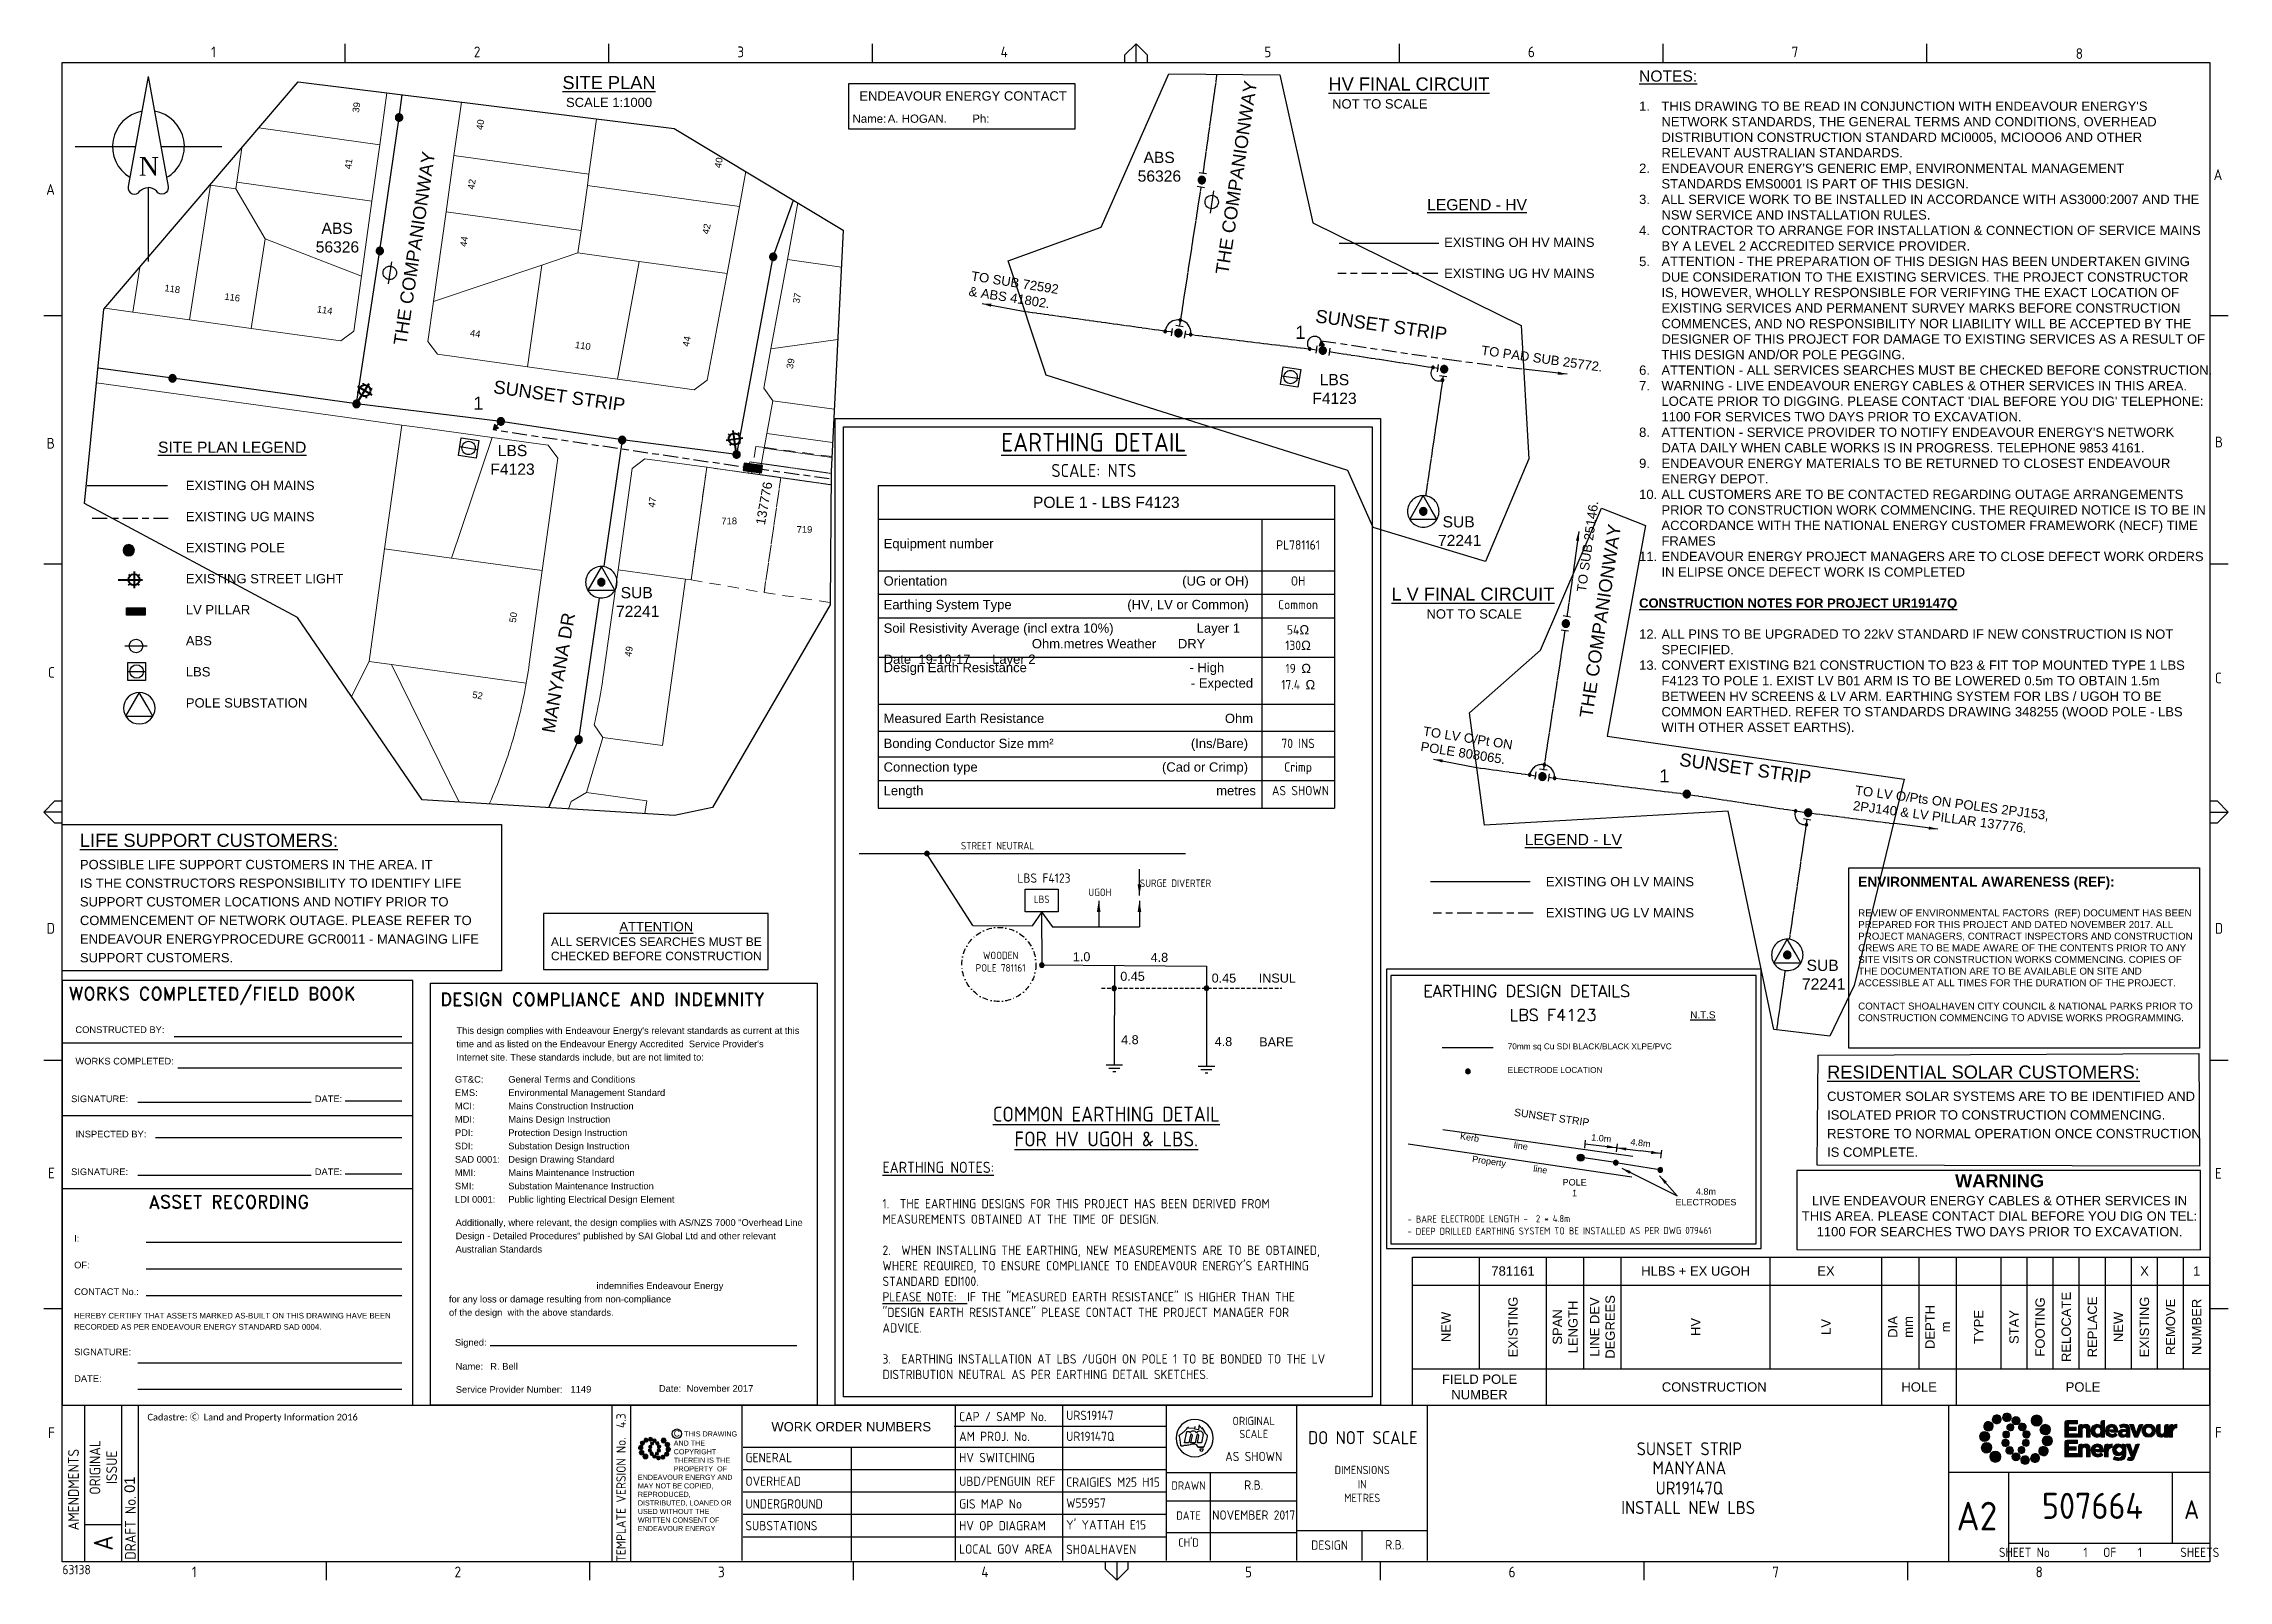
# Paper-space layout 'A2' of a CAD drawing. Header units: metres, sheet in millimetres. Extents: x -21 to 565, y 0 to 412.
# The model-space entities are those that its viewports show. They can reach past a viewport. Long polylines and large blocks are cut down to what shows.
import ezdxf
from ezdxf.enums import TextEntityAlignment as Align

# ---------------------------------------------------------------- set-up
doc = ezdxf.new("R2010")
doc.units = ezdxf.units.M
for name, pattern in [('Cable Exist OH', [1, 1, 0]), ('Cable Exist UG', [8.2, 4, -1.2, 1.8, -1.2]), ('Dash', [5, 3, -2]), ('DASHDOT2', [0.5, 0.25, -0.125, 0, -0.125]), ('DASHED', [0.75, 0.5, -0.25]), ('HIDDEN', [0.375, 0.25, -0.125]), ('HIDDEN2', [0.1875, 0.125, -0.0625])]:
    doc.linetypes.add(name, pattern=pattern)
doc.layers.get('0').update_dxf_attribs({"color": 6})
for name, color, linetype, lineweight in [('Cadastre Developer_SP_EXT', 9, 'Continuous', 5), ('Cadastre Land Parcels_SP_EXT', 9, 'Continuous', 5), ('Cadastre Other Property_SP_EXT', 9, 'HIDDEN', 5), ('Cadastre Roads_SP_EXT', 9, 'Continuous', 5)]:
    doc.layers.add(name, color=color, linetype=linetype, lineweight=lineweight)
for name, color, linetype in [('Earthing_SP_Misc', 7, 'Continuous'), ('Equip_HV_EXT', 7, 'Continuous'), ('Equip_HV_NEW', 2, 'Continuous'), ('Equip_LV_NEW', 2, 'Continuous'), ('Equip_SP_EXT', 7, 'Continuous'), ('Equip_SP_HV_EXT', 7, 'Continuous'), ('Equip_SP_HV_NEW', 2, 'Continuous'), ('Equip_SP_SL_EXT', 7, 'Continuous'), ('Mains_HV_EXT', 7, 'Continuous'), ('Mains_HV_NEW_Hardwired', 7, 'Continuous'), ('Mains_LV_EXT', 7, 'Continuous'), ('Mains_LV_NEW_Hardwired', 2, 'Continuous'), ('Notes', 7, 'Continuous'), ('OH_Details_SP_MISC', 7, 'Continuous'), ('Sub_SP_TR_HV_LV_EXT', 7, 'Continuous'), ('SupportsOH_SP_TR_HV_LV_SL_EXT', 7, 'Continuous'), ('SupportsUG_SP_EXT', 7, 'Continuous'), ('SupportsUG_SP_LV_EXT', 7, 'Continuous'), ('UG_Details_SP_MISC', 7, 'Continuous')]:
    doc.layers.add(name, color=color, linetype=linetype)
doc.layers.add('Viewports', color=6, linetype='Continuous', plot=False)
doc.styles.add('ARIAL', font='arial.ttf', dxfattribs={"height": 2})
doc.styles.add('Elec', font='romand__.ttf')
doc.styles.add('HVSW_LABEL', font='arial.ttf')
doc.styles.add('iecARIAL', font='arial.ttf', dxfattribs={"height": 2})
doc.styles.add('iecISOCP', font='isocp.shx')
doc.styles.add('iecNAME', font='times.ttf')
doc.styles.add('ieISOCP', font='isocp.shx')
doc.styles.add('PIT_LABEL', font='arial.ttf')
doc.styles.add('POLE_LABEL', font='arial.ttf')
doc.styles.add('RoadName', font='arial.ttf', dxfattribs={"height": 2.5})
doc.styles.get("Standard").update_dxf_attribs({"font": 'arial.ttf'})
doc.linetypes.add('Cable Rem', pattern='A,6.5,-0.001,["X",Standard,S=2.5,R=0,X=0,Y=-1.27],-0.001', length=6.502)
doc.linetypes.add('IECLCABIEE', pattern='A,6,-0.5,["IE",Standard,S=1.7,R=0,X=0.5,Y=-1],-2.8', length=9.3)
doc.dimstyles.new('GISCAD Dim Style', dxfattribs={"dimtxt": 2.5, "dimasz": 3, "dimexe": 1.25, "dimexo": 0.625, "dimtad": 1, "dimtoh": 1, "dimdec": 1, "dimtxsty": 'ARIAL', "dimcen": 2.5, "dimadec": 0, "dimazin": 0, "dimtfac": 1, "dimtdec": 1, "dimtmove": 0, "dimatfit": 3, "dimfxl": 1.25, "dimarcsym": 0})

psp = doc.layouts.new('A2')

# ---------------------------------------------------------------- texts
at = {"layer": 'Earthing_SP_Misc', "style": 'iecISOCP'}
for s, insert, char_height, width, attachment_point in [('{\\LEARTHING DETAIL}\\P{\\H0.7x;SCALE: NTS}', (260.84, 302.03), 5, 155.3148, 5), ('WOODEN \\PPOLE 781161', (235.84, 168.71), 2, 18.8711, 2)]:
    psp.add_mtext(s, dxfattribs=dict(at, insert=insert, char_height=char_height, width=width, attachment_point=attachment_point))
at = {"layer": 'Notes', "style": 'RoadName'}
for s, p in [('1.0', (255.23, 166.16)), ('4.8', (276.11, 165.99)), ('0.45', (267.96, 160.9)), ('0.45 ', (292.49, 160.43)), ('INSUL ', (305.13, 160.43)), ('4.8', (268.19, 143.88)), ('4.8', (293.3, 143.38)), ('BARE ', (305.25, 143.28))]:
    psp.add_text(s, height=2.42, dxfattribs=at).set_placement(p)
at = {"layer": 'Notes', "color": 7, "lineweight": -3, "style": 'Elec'}
for s, p in [(' EARTHING DESIGN DETAILS', (347.07, 159.73)), ('LBS F4123', (372.43, 153.31))]:
    psp.add_text(s, height=3.168, dxfattribs=at).set_placement(p, align=Align.TOP_LEFT)
at = {"layer": 'Notes', "style": 'ieISOCP'}
for s, p in [('- DEEP DRILLED EARTHING SYSTEM TO BE INSTALLED AS PER DWG 079461', (345.03, 92.69)), ('- BARE ELECTRODE LENGTH -  2 * 4.8m       ', (345.05, 95.99))]:
    psp.add_text(s, height=1.9008, rotation=0.19645, dxfattribs=at).set_placement(p)
at = {"layer": 'Notes'}
for s, insert, char_height, width, attachment_point, style in [("{\\H1.5x;\\LNOTES:\\l\\P}\\P\\pi-6,l6,t6;{\\H1.25x;1.^ITHIS DRAWING TO BE READ IN CONJUNCTION WITH ENDEAVOUR ENERGY'S NETWORK STANDARDS, THE GENERAL TERMS AND CONDITIONS, OVERHEAD DISTRIBUTION CONSTRUCTION STANDARD MCI0005, MCIOOO6 AND OTHER RELEVANT AUSTRALIAN STANDARDS.\\P2.^IENDEAVOUR ENERGY'S GENERIC EMP, ENVIRONMENTAL MANAGEMENT STANDARDS EMS0001 IS PART OF THIS DESIGN.\\P3.^IALL SERVICE WORK TO BE INSTALLED IN ACCORDANCE WITH AS3000:2007 AND THE NSW SERVICE AND INSTALLATION RULES.\\P4.^ICONTRACTOR TO ARRANGE FOR INSTALLATION & CONNECTION OF SERVICE MAINS BY A LEVEL 2 ACCREDITED SERVICE PROVIDER.\\P5.^IATTENTION - THE PREPARATION OF THIS DESIGN HAS BEEN UNDERTAKEN GIVING DUE CONSIDERATION TO THE EXISTING SERVICES. THE PROJECT CONSTRUCTOR IS, HOWEVER, WHOLLY RESPONSIBLE FOR VERIFYING THE EXACT LOCATION OF EXISTING SERVICES AND PERMANENT SURVEY MARKS BEFORE CONSTRUCTION COMMENCES, AND NO RESPONSIBILITY NOR LIABILITY WILL BE ACCEPTED BY THE DESIGNER OF THIS PROJECT FOR DAMAGE TO EXISTING SERVICES AS A RESULT OF THIS DESIGN AND/OR POLE PEGGING.\\P6.^IATTENTION - ALL SERVICES SEARCHES MUST BE CHECKED BEFORE CONSTRUCTION.\\P7.^IWARNING - LIVE ENDEAVOUR ENERGY CABLES & OTHER SERVICES IN THIS AREA. LOCATE PRIOR TO DIGGING. PLEASE CONTACT 'DIAL BEFORE YOU DIG' TELEPHONE: 1100 FOR SERVICES TWO DAYS PRIOR TO EXCAVATION.\\P8.^IATTENTION - SERVICE PROVIDER TO NOTIFY ENDEAVOUR ENERGY'S NETWORK DATA DAILY WHEN CABLE WORKS IS IN PROGRESS. TELEPHONE 9853 4161.\\P9.^IENDEAVOUR ENERGY MATERIALS TO BE RETURNED TO CLOSEST ENDEAVOUR ENERGY DEPOT.\\P10.^IALL CUSTOMERS ARE TO BE CONTACTED REGARDING OUTAGE ARRANGEMENTS PRIOR TO CONSTRUCTION WORK COMMENCING. THE REQUIRED NOTICE IS TO BE IN ACCORDANCE WITH THE NATIONAL ENERGY CUSTOMER FRAMEWORK (NECF) TIME FRAMES\\P11.^IENDEAVOUR ENERGY PROJECT MANAGERS ARE TO CLOSE DEFECT WORK ORDERS IN ELIPSE ONCE DEFECT WORK IS COMPLETED\\P\\pi0,l0,tz;\\P\\fArial|b1|i0|c0|p34;\\LCONSTRUCTION NOTES FOR PROJECT UR19147Q\\fArial|b0|i0|c0|p34;\\l\\P\\P\\pi-6,l6,t6;12.^IALL PINS TO BE UPGRADED TO 22kV STANDARD IF NEW CONSTRUCTION IS NOT SPECIFIED.\\P13.^ICONVERT EXISTING B21 CONSTRUCTION TO B23 & FIT TOP MOUNTED TYPE 1 LBS F4123 TO POLE 1. EXIST LV B01 ARM IS TO BE LOWERED 0.5m TO OBTAIN 1.5m BETWEEN HV SCREENS & LV ARM. EARTHING SYSTEM FOR LBS / UGOH TO BE COMMON EARTHED. REFER TO STANDARDS DRAWING 348255 (WOOD POLE - LBS WITH OTHER ASSET EARTHS).}", (407.23, 405.24), 2, 152.0053, 1, 'ARIAL'), ('PL781161', (315.69, 277.89), 2.5, 16.5417, 5, 'iecISOCP'), ('OH', (315.69, 269.48), 2.5, 16.5417, 2, 'iecISOCP'), ('Common', (315.69, 263.14), 2.5, 16.5417, 2, 'iecISOCP'), ('54Ω\\P130Ω', (315.69, 253.02), 2.5, 19.5417, 5, 'iecISOCP'), ('\\pt17.5;17.4 Ω', (315.75, 240.38), 2.5, 19.6562, 5, 'iecISOCP'), ('\\pt17.5;19 Ω', (315.75, 244.73), 2.5, 19.6562, 5, 'iecISOCP'), ('70 INS', (315.69, 225.87), 2.5, 16.5417, 2, 'iecISOCP'), ('Crimp', (315.69, 219.53), 2.5, 16.5417, 2, 'iecISOCP'), ('AS SHOWN', (323.97, 213.2), 2.5, 16.5417, 3, 'iecISOCP'), ('STREET NEUTRAL', (235.01, 198.16), 2, 29.3984, 2, 'iecISOCP'), ('LBS F4123', (247.46, 189.72), 2.5, 18.8711, 2, 'iecISOCP'), ('SURGE DIVERTER', (282.78, 188.1), 2, 18.8711, 2, 'iecISOCP'), ('{\\fArial|b1|i0|c0|p34;\\H1.4x;ENVIRONMENTAL AWARENESS (REF):\\P\\P}REVIEW OF ENVIRONMENTAL FACTORS  (REF) DOCUMENT HAS BEEN PREPARED FOR THIS PROJECT AND DATED NOVEMBER 2017. ALL PROJECT MANAGERS, CONTRACT INSPECTORS AND CONSTRUCTION CREWS ARE TO BE MADE AWARE OF THE CONTENTS PRIOR TO ANY SITE VISITS OR CONSTRUCTION WORKS COMMENCING. COPIES OF THE DOCUMENTATION ARE TO BE AVAILABLE ON SITE AND ACCESSIBLE AT ALL TIMES FOR THE DURATION OF THE PROJECT. \\P\\PCONTACT SHOALHAVEN CITY COUNCIL & NATIONAL PARKS PRIOR TO CONSTRUCTION COMMENCING TO ADVISE WORKS PROGRAMMING.', (466.04, 188.82), 1.875, 89.6742, 1, 'RoadName'), ('LBS ', (246.87, 183.79), 2, 18.8711, 2, 'iecISOCP'), ('UGOH', (262.49, 185.65), 2, 18.8711, 2, 'iecISOCP'), ('{\\L\\C7;N.T.S}', (424.34, 152.71), 1.9008, 9.3412, 2, 'RoadName'), ('{\\H0.8x;\\LCOMMON EARTHING DETAIL\\PFOR HV UGOH & LBS.}', (264.2, 121.78), 5, 73.9336, 5, 'iecISOCP'), ('{\\LEARTHING NOTES:\\P\\P\\H0.8333x;\\l1.  THE EARTHING DESIGNS FOR THIS PROJECT HAS BEEN DERIVED FROM MEASUREMENTS OBTAINED AT THE TIME OF DESIGN.\\P\\P2.  WHEN INSTALLING THE EARTHING, NEW MEASUREMENTS ARE TO BE OBTAINED, WHERE REQUIRED, TO ENSURE COMPLIANCE TO ENDEAVOUR ENERGY\'S EARTHING STANDARD EDI100.\\P\\LPLEASE NOTE:\\l  IF THE "MEASURED EARTH RESISTANCE" IS HIGHER THAN THE "DESIGN EARTH RESISTANCE" PLEASE CONTACT THE PROJECT MANAGER FOR ADVICE.\\P\\P3.  EARTHING INSTALLATION AT LBS /UGOH ON POLE 1 TO BE BONDED TO THE LV DISTRIBUTION NEUTRAL AS PER EARTHING DETAIL SKETCHES.}', (204.13, 112.34), 3, 119.1453, 1, 'iecISOCP')]:
    psp.add_mtext(s, dxfattribs=dict(at, insert=insert, char_height=char_height, width=width, attachment_point=attachment_point, style=style))
at = {"layer": 'Notes', "color": 2, "linetype": 'Continuous', "char_height": 3.5, "attachment_point": 1, "style": 'iecARIAL'}
for s, insert in [('{\\LSITE PLAN\\P\\H0.71429x;\\l\\C7; SCALE 1:1000}', (118.21, 403.75)), ('{\\LHV FINAL CIRCUIT\\P\\H0.71429x;\\l\\C7; NOT TO SCALE }', (323.85, 403.36)), ('\\pi10.778;{\\LL V FINAL CIRCUIT\\P\\pi19.221;\\H0.71429x;\\l\\C7; NOT TO SCALE }', (329.96, 266.46))]:
    psp.add_mtext_dynamic_manual_height_columns(s, width=64.8405, gutter_width=10, heights=[0], dxfattribs=dict(at, insert=insert))
at = {"layer": 'Notes', "color": 7, "linetype": 'Continuous', "attachment_point": 1, "style": 'iecARIAL'}
for s, insert, char_height in [('{\\LLEGEND - HV}', (350.34, 370.71), 3), ('EXISTING OH HV MAINS\\P\\PEXISTING UG HV MAINS', (354.9, 360.36), 2.5), ('{\\LSITE PLAN LEGEND}', (9.65, 305.62), 3), ('EXISTING OH MAINS\\P\\PEXISTING UG MAINS\\P\\PEXISTING POLE\\P\\PEXISTING STREET LIGHT \\P\\PLV PILLAR \\P\\PABS\\P\\PLBS\\P\\PPOLE SUBSTATION', (17.13, 295.1), 2.5), ('{\\LLEGEND - LV}', (376.53, 200.31), 3), ('EXISTING OH LV MAINS\\P\\PEXISTING UG LV MAINS', (382.2, 188.76), 2.5)]:
    psp.add_mtext_dynamic_manual_height_columns(s, width=70.8491, gutter_width=10, heights=[0], dxfattribs=dict(at, insert=insert, char_height=char_height))
at = {"layer": 'Notes', "color": 7, "linetype": 'Continuous', "char_height": 2.5, "attachment_point": 1, "style": 'iecARIAL'}
for s, width, insert, rotation in [('TO SUB 72592 & ABS 41802.', 26.37, (228.18, 351.39), 351.04696), ('TO PAD SUB 25772.', 34.2699, (365.08, 331.44), 351.98159), ('TO SUB 25146.', 46.4263, (390.46, 265.44), 82.15131), ('TO LV O/Pt ON POLE 808065.', 31.8145, (349.47, 229.21), 351.04696), ('TO LV O/Pts ON POLES 2PJ153, 2PJ140 & LV PILLAR 137776.', 55.2297, (465.41, 213.35), 352.49754)]:
    psp.add_mtext_dynamic_manual_height_columns(s, width=width, gutter_width=10, heights=[0], dxfattribs=dict(at, insert=insert, rotation=rotation))
at = {"layer": 'Notes'}
for s, insert, char_height, width, attachment_point in [('{\\f@Arial Unicode MS|b0|i0|c0|p34;POLE 1 - LBS F4123}', (264.2, 289.31), 3, 119.5237, 5), ('{\\f@Arial Unicode MS|b0|i0|c0|p34;Equipment number}', (204.44, 277.89), 2.5, 99.982, 4), ('{\\f@Arial Unicode MS|b0|i0|c0|p34;Orientation                                                                 (UG or OH)}', (204.44, 269.48), 2.5, 99.982, 1), ('{\\f@Arial Unicode MS|b0|i0|c0|p34;Earthing System Type                                (HV, LV or Common)}', (204.44, 263.14), 2.5, 99.982, 1), ('{\\f@Arial Unicode MS|b0|i0|c0|p34;Soil Resistivity Average (incl extra 10%)                       Layer 1                                                Ohm.metres Weather      DRY             Date  19-10-17      Layer 2}', (204.44, 256.81), 2.5, 101.625, 1), ('{\\f@Arial Unicode MS|b0|i0|c0|p34;Design Earth Resistance                                             - High\\P                                                                                     - Expected}', (204.44, 246.24), 2.5, 99.982, 1), ('{\\f@Arial Unicode MS|b0|i0|c0|p34;Measured Earth Resistance                                                  Ohm}', (204.44, 232.59), 2.5, 99.982, 1), ('{\\f@Arial Unicode MS|b0|i0|c0|p34;Bonding Conductor Size mm\\f@Arial Unicode MS|b0|i0|c238|p34;²                                      \\f@Arial Unicode MS|b0|i0|c0|p34;(Ins/Bare)}', (204.44, 225.87), 2.5, 99.982, 1), ('{\\f@Arial Unicode MS|b0|i0|c0|p34;Connection type                                                   (Cad or Crimp)}', (204.44, 219.53), 2.5, 99.982, 1), ('{\\f@Arial Unicode MS|b0|i0|c0|p34;Length                                                                                 metres}', (204.44, 213.2), 2.5, 99.982, 1)]:
    psp.add_mtext(s, dxfattribs=dict(at, insert=insert, char_height=char_height, width=width, attachment_point=attachment_point))
at = {"layer": 'Notes', "color": 0, "lineweight": -3, "insert": (-11.31, 183.09), "char_height": 3.5, "attachment_point": 4, "line_spacing_factor": 1.2}
psp.add_mtext('{\\LLIFE SUPPORT CUSTOMERS:}\\P{\\H0.71429x;POSSIBLE LIFE SUPPORT CUSTOMERS IN THE AREA. IT \\PIS THE CONSTRUCTORS RESPONSIBILITY TO IDENTIFY LIFE \\PSUPPORT CUSTOMER LOCATIONS AND NOTIFY PRIOR TO \\PCOMMENCEMENT OF NETWORK OUTAGE. PLEASE REFER TO \\PENDEAVOUR ENERGYPROCEDURE GCR0011 - MANAGING LIFE \\PSUPPORT CUSTOMERS.}', dxfattribs=at)
at = {"layer": 'Notes', "color": 7, "lineweight": -3, "insert": (351.36, 144.1), "char_height": 1.584, "width": 114.3534, "attachment_point": 1, "line_spacing_factor": 1.2}
psp.add_mtext('\\pi20.592;70mm sq Cu SDI BLACK/BLACK XLPE/PVC\\P\\pi0;\\P\\pi20.592;ELECTRODE LOCATION', dxfattribs=at)
at = {"layer": 'Notes', "color": 0, "lineweight": -3, "insert": (457.69, 125.9), "char_height": 3.5, "width": 101.6226, "attachment_point": 4, "line_spacing_factor": 1.2}
psp.add_mtext('{\\LRESIDENTIAL SOLAR CUSTOMERS:}\\P{\\H0.71429x;CUSTOMER SOLAR SYSTEMS ARE TO BE IDENTIFIED AND ISOLATED PRIOR TO CONSTRUCTION COMMENCING. RESTORE TO NORMAL OPERATION ONCE CONSTRUCTION IS COMPLETE.  }', dxfattribs=at)
at = {"layer": 'Notes', "style": 'RoadName'}
for s, insert, char_height, width, attachment_point, rotation in [('{\\C7;SUNSET STRIP}', (383.92, 125.26), 2, 42.0358, 2, 351.97815), ('{\\C7;Kerb}', (361.85, 119.72), 1.728, 20.1352, 2, 351.93341), ('{\\C7;line}', (375.61, 117.5), 1.728, 20.1352, 2, 351.93341), ('1.0m', (394.49, 119.79), 1.728, 3.8342, 1, 354.5173), ('4.8m', (405.05, 118.57), 1.728, 3.8342, 1, 353.602), ('{\\C7;Property}', (367.08, 113.34), 1.728, 20.1352, 2, 351.93341), ('{\\C7;line}', (380.84, 111.12), 1.728, 20.1352, 2, 351.93341), ('{\\C7;POLE 1}', (389.93, 107.69), 1.728, 6.9821, 2, 359.74441), ('{\\C7;4.8m \\PELECTRODES}', (425.17, 105.23), 1.728, 14.8903, 2, 0.07697)]:
    psp.add_mtext(s, dxfattribs=dict(at, insert=insert, char_height=char_height, width=width, attachment_point=attachment_point, rotation=rotation))

msp = doc.modelspace()

# ---------------------------------------------------------------- texts
at = {"layer": 'Cadastre Developer_SP_EXT'}
for s, p in [('718', (273834.54, 6095439.91)), ('719', (273854.74, 6095437.61))]:
    msp.add_text(s, height=1.8, dxfattribs=at).set_placement(p)
at = {"layer": 'Cadastre Land Parcels_SP_EXT'}
for s, rotation, p in [('39', 81.51022, (273737.22, 6095550.29)), ('38', 79.08162, (273837.66, 6095553.11)), ('40', 81.51025, (273770.49, 6095545.66)), ('41', 81.51003, (273735.11, 6095535.14)), ('40', 79.08167, (273834.4, 6095535.42)), ('35', 65.71919, (273863.24, 6095531.69)), ('42', 81.50985, (273768.18, 6095529.65)), ('44', 81.50984, (273766.12, 6095514.28)), ('42', 79.08161, (273831.14, 6095517.65)), ('120', 352.05261, (273669.86, 6095504.59)), ('118', 352.05258, (273684.95, 6095502.5)), ('116', 352.05276, (273701.04, 6095500.22)), ('114', 352.05264, (273725.86, 6095496.79)), ('37', 79.08163, (273855.41, 6095499.08)), ('44', 352.05313, (273766.96, 6095490.39)), ('110', 352.0527, (273795.16, 6095487.23)), ('44', 79.08173, (273825.8, 6095487.47)), ('39', 79.08178, (273853.7, 6095481.5)), ('47', 81.25295, (273816.62, 6095444.31)), ('50', 81.17, (273779.33, 6095413.41)), ('49', 80.33813, (273810.31, 6095404.24)), ('52', 350.10039, (273767.56, 6095393.36)), ('2', 339.26099, (273744.35, 6095375.13))]:
    msp.add_text(s, height=1.8, rotation=rotation, dxfattribs=at).set_placement(p)
at = {"layer": 'Cadastre Roads_SP_EXT'}
msp.add_text('THE PALISADE', height=1.8, rotation=352.00592, dxfattribs=at).set_placement((273706.2, 6095368.47))
at = {"layer": 'Notes'}
for s, rotation, p in [('THE COMPANIONWAY', 81.51005, (273749.96, 6095487.79)), ('SUNSET STRIP', 352.05295, (273773.18, 6095475.12)), ('MANYANA DR', 80.19686, (273789.73, 6095383.7))]:
    msp.add_text(s, height=3.5, rotation=rotation, dxfattribs=at).set_placement(p)
at = {"layer": 'Notes', "color": 2, "linetype": 'Continuous', "char_height": 3, "attachment_point": 1, "style": 'iecARIAL'}
for s, insert in [('\\pi8.515;ABS\\P\\pi6.9547;56326', (273718.68, 6095520.85)), ('\\pi8.9008;LBS\\P\\pi6.924;F4123', (273765.6, 6095461.2))]:
    msp.add_mtext_dynamic_manual_height_columns(s, width=25.1972, gutter_width=10, heights=[0], dxfattribs=dict(at, insert=insert))

# ---------------------------------------------------------------- blocks, each defined once
blk = doc.blocks.new('NorthPnt 11(NP11)')
for p, q in [((-19.7, 0.02), (-3.49, 0)), ((3.32, 0), (19.7, -0.02)), ((-0.08, -10.94), (-0.08, -30.8))]:
    blk.add_line(p, q)
for points in [[(-0.08, 18.81), (-5.43, -10.68, 0.877048), (-2.29, -11.9, -0.1543), (-0.08, -10.94, 0.090511)], [(-0.08, 18.81), (5.26, -10.68, -0.877048), (2.13, -11.9, 0.1543), (-0.08, -10.94, -0.090511)]]:
    blk.add_lwpolyline(points, format="xyb")
for start, end in [(100.5988, 238.86433), (300.09942, 80.43745)]:
    blk.add_arc((0, 0), 9.64, start, end)
at = {"color": 7, "style": 'iecNAME'}
blk.add_text('N', height=5.02, dxfattribs=at).set_placement((-2.62, -7.82))
blk = doc.blocks.new('Note_IE Contact')
at = {"linetype": 'ByBlock'}
blk.add_lwpolyline([(0, 0), (60.86, 0), (60.86, 12.14), (0, 12.14)], close=True, dxfattribs=at)
at = {"linetype": 'ByBlock', "style": 'ARIAL'}
for s, p in [('Name:', (1.06, 1.66)), ('Ph:', (33.21, 1.66))]:
    blk.add_text(s, height=2.2, dxfattribs=at).set_placement(p)
at = {"linetype": 'ByBlock', "insert": (30.74, 8.85), "char_height": 2.5, "width": 58.5524, "attachment_point": 5, "style": 'ARIAL'}
blk.add_mtext('ENDEAVOUR ENERGY CONTACT', dxfattribs=at)
at = {"linetype": 'ByBlock', "style": 'ARIAL'}
blk.add_attdef('%%UXXXXXXX', (10.51, 1.66), '', height=2.2, dxfattribs=at)
blk.add_attdef('PHONE', text='', height=2.2, dxfattribs=at).set_placement((59.84, 1.66), align=Align.RIGHT)
blk = doc.blocks.new('A$C30A46249')
at = {"color": 7, "lineweight": -3, "insert": (6.92, 4.97), "char_height": 1.79, "attachment_point": 7, "line_spacing_factor": 1.2}
blk.add_mtext('{\\fCalibri|b0|i0|c0|p34;\\C256;Cadastre: \\fMS Gothic|b0|i0|c128|p49;\\C250;\\c2236962;Ⓒ\\fMS Gothic|b0|i0|c0|p49; \\fCalibri|b0|i0|c0|p34;\\C256;Land and Property Information 2016}', dxfattribs=at)
blk = doc.blocks.new('EE_LOGO_SMALL')
at = {"layer": 'Notes'}
h = blk.add_hatch(color=256, dxfattribs=at)
edge = h.paths.add_edge_path()
edge.add_spline(control_points=[(-8.4, 2), (-9.2, 2), (-9.8, 1.4), (-9.8, 0.7), (-9.9, -0.1), (-9.3, -0.7), (-8.6, -0.8), (-7.8, -0.8), (-7.2, -0.2), (-7.1, 0.5), (-7.1, 1.3), (-7.7, 1.9), (-8.4, 2)], knot_values=[0, 0, 0, 0, 1, 1, 1, 2, 2, 2, 3, 3, 3, 4, 4, 4, 4], degree=3, periodic=0)
h = blk.add_hatch(color=256, dxfattribs=at)
edge = h.paths.add_edge_path()
edge.add_spline(control_points=[(-6.8, 4.5), (-7.4, 4.8), (-8.2, 4.6), (-8.6, 4), (-8.9, 3.4), (-8.7, 2.6), (-8.1, 2.2), (-7.5, 1.9), (-6.7, 2.1), (-6.3, 2.7), (-6, 3.3), (-6.2, 4.1), (-6.8, 4.5)], knot_values=[0, 0, 0, 0, 1, 1, 1, 2, 2, 2, 3, 3, 3, 4, 4, 4, 4], degree=3, periodic=0)
h = blk.add_hatch(color=256, dxfattribs=at)
edge = h.paths.add_edge_path()
edge.add_spline(control_points=[(-4.2, 5.9), (-4.6, 6.5), (-5.3, 6.6), (-5.9, 6.3), (-6.4, 5.9), (-6.6, 5.1), (-6.2, 4.6), (-5.9, 4), (-5.1, 3.8), (-4.6, 4.2), (-4, 4.6), (-3.8, 5.3), (-4.2, 5.9)], knot_values=[0, 0, 0, 0, 1, 1, 1, 2, 2, 2, 3, 3, 3, 4, 4, 4, 4], degree=3, periodic=0)
h = blk.add_hatch(color=256, dxfattribs=at)
edge = h.paths.add_edge_path()
edge.add_spline(control_points=[(-1.3, 5.9), (-1.4, 6.5), (-2, 7), (-2.6, 6.9), (-3.3, 6.9), (-3.7, 6.3), (-3.7, 5.6), (-3.6, 5), (-3, 4.5), (-2.4, 4.6), (-1.7, 4.7), (-1.3, 5.2), (-1.3, 5.9)], knot_values=[0, 0, 0, 0, 1, 1, 1, 2, 2, 2, 3, 3, 3, 4, 4, 4, 4], degree=3, periodic=0)
h = blk.add_hatch(color=256, dxfattribs=at)
edge = h.paths.add_edge_path()
edge.add_spline(control_points=[(-2.5, 2.1), (-3, 2.2), (-3.5, 1.9), (-3.6, 1.3), (-3.7, 0.8), (-3.4, 0.3), (-2.9, 0.2), (-2.4, 0.1), (-1.9, 0.4), (-1.8, 0.9), (-1.7, 1.5), (-2, 2), (-2.5, 2.1)], knot_values=[0, 0, 0, 0, 1, 1, 1, 2, 2, 2, 3, 3, 3, 4, 4, 4, 4], degree=3, periodic=0)
h = blk.add_hatch(color=256, dxfattribs=at)
edge = h.paths.add_edge_path()
edge.add_spline(control_points=[(1, 4.9), (1, 4.3), (0.5, 3.8), (-0.1, 3.8), (-0.7, 3.8), (-1.2, 4.3), (-1.2, 4.9), (-1.2, 5.5), (-0.7, 6), (-0.1, 6), (0.5, 6), (1, 5.5), (1, 4.9)], knot_values=[0, 0, 0, 0, 1, 1, 1, 2, 2, 2, 3, 3, 3, 4, 4, 4, 4], degree=3, periodic=0)
edge = h.paths.add_edge_path()
edge.add_spline(control_points=[(-1.4, 4), (-1.9, 4.1), (-2.4, 3.8), (-2.5, 3.3), (-2.6, 2.7), (-2.3, 2.2), (-1.8, 2.1), (-1.3, 2), (-0.7, 2.3), (-0.6, 2.9), (-0.5, 3.4), (-0.9, 3.9), (-1.4, 4)], knot_values=[0, 0, 0, 0, 1, 1, 1, 2, 2, 2, 3, 3, 3, 4, 4, 4, 4], degree=3, periodic=0)
h = blk.add_hatch(color=256, dxfattribs=at)
edge = h.paths.add_edge_path()
edge.add_spline(control_points=[(2.3, 2.4), (2.8, 2.8), (2.8, 3.4), (2.4, 3.9), (2, 4.3), (1.4, 4.3), (0.9, 3.9), (0.5, 3.6), (0.5, 2.9), (0.9, 2.5), (1.2, 2), (1.9, 2), (2.3, 2.4)], knot_values=[0, 0, 0, 0, 1, 1, 1, 2, 2, 2, 3, 3, 3, 4, 4, 4, 4], degree=3, periodic=0)
edge = h.paths.add_edge_path()
edge.add_spline(control_points=[(1, 4.9), (1, 4.3), (0.5, 3.8), (-0.1, 3.8), (-0.7, 3.8), (-1.2, 4.3), (-1.2, 4.9), (-1.2, 5.5), (-0.7, 6), (-0.1, 6), (0.5, 6), (1, 5.5), (1, 4.9)], knot_values=[0, 0, 0, 0, 1, 1, 1, 2, 2, 2, 3, 3, 3, 4, 4, 4, 4], degree=3, periodic=0)
h = blk.add_hatch(color=256, dxfattribs=at)
edge = h.paths.add_edge_path()
edge.add_spline(control_points=[(1, 4.9), (1, 4.3), (0.5, 3.8), (-0.1, 3.8), (-0.7, 3.8), (-1.2, 4.3), (-1.2, 4.9), (-1.2, 5.5), (-0.7, 6), (-0.1, 6), (0.5, 6), (1, 5.5), (1, 4.9)], knot_values=[0, 0, 0, 0, 1, 1, 1, 2, 2, 2, 3, 3, 3, 4, 4, 4, 4], degree=3, periodic=0)
edge = h.paths.add_edge_path(flags=16)
edge.add_spline(control_points=[(1, 4.9), (1, 4.3), (0.5, 3.8), (-0.1, 3.8), (-0.7, 3.8), (-1.2, 4.3), (-1.2, 4.9), (-1.2, 5.5), (-0.7, 6), (-0.1, 6), (0.5, 6), (1, 5.5), (1, 4.9)], knot_values=[0, 0, 0, 0, 1, 1, 1, 2, 2, 2, 3, 3, 3, 4, 4, 4, 4], degree=3, periodic=0)
h = blk.add_hatch(color=256, dxfattribs=at)
edge = h.paths.add_edge_path()
edge.add_spline(control_points=[(3, 0.2), (3.5, 0.3), (3.8, 0.9), (3.7, 1.4), (3.6, 1.9), (3, 2.3), (2.5, 2.1), (1.9, 2), (1.6, 1.4), (1.8, 0.9), (1.9, 0.4), (2.5, 0.1), (3, 0.2)], knot_values=[0, 0, 0, 0, 1, 1, 1, 2, 2, 2, 3, 3, 3, 4, 4, 4, 4], degree=3, periodic=0)
h = blk.add_hatch(color=256, dxfattribs=at)
edge = h.paths.add_edge_path()
edge.add_spline(control_points=[(7, 4.9), (7, 4), (6.3, 3.4), (5.5, 3.4), (4.6, 3.4), (4, 4), (4, 4.9), (4, 5.7), (4.6, 6.4), (5.5, 6.4), (6.3, 6.4), (7, 5.7), (7, 4.9)], knot_values=[0, 0, 0, 0, 1, 1, 1, 2, 2, 2, 3, 3, 3, 4, 4, 4, 4], degree=3, periodic=0)
h = blk.add_hatch(color=256, dxfattribs=at)
edge = h.paths.add_edge_path()
edge.add_spline(control_points=[(8.4, 1.1), (9.1, 1.5), (9.4, 2.3), (9.1, 3), (8.8, 3.7), (7.9, 4.1), (7.2, 3.8), (6.5, 3.4), (6.2, 2.6), (6.5, 1.9), (6.8, 1.2), (7.7, 0.8), (8.4, 1.1)], knot_values=[0, 0, 0, 0, 1, 1, 1, 2, 2, 2, 3, 3, 3, 4, 4, 4, 4], degree=3, periodic=0)
h = blk.add_hatch(color=256, dxfattribs=at)
edge = h.paths.add_edge_path()
edge.add_spline(control_points=[(8.3, -1.9), (9, -1.9), (9.7, -1.4), (9.7, -0.6), (9.7, 0.1), (9.2, 0.8), (8.4, 0.8), (7.7, 0.8), (7, 0.3), (7, -0.5), (6.9, -1.2), (7.5, -1.9), (8.3, -1.9)], knot_values=[0, 0, 0, 0, 1, 1, 1, 2, 2, 2, 3, 3, 3, 4, 4, 4, 4], degree=3, periodic=0)
h = blk.add_hatch(color=256, dxfattribs=at)
edge = h.paths.add_edge_path()
edge.add_spline(control_points=[(-8.5, -1.1), (-9.2, -1.4), (-9.6, -2.3), (-9.3, -3), (-8.9, -3.7), (-8.1, -4), (-7.4, -3.7), (-6.7, -3.4), (-6.3, -2.5), (-6.6, -1.8), (-7, -1.1), (-7.8, -0.8), (-8.5, -1.1)], knot_values=[0, 0, 0, 0, 1, 1, 1, 2, 2, 2, 3, 3, 3, 4, 4, 4, 4], degree=3, periodic=0)
h = blk.add_hatch(color=256, dxfattribs=at)
edge = h.paths.add_edge_path()
edge.add_spline(control_points=[(-7.1, -4.8), (-7.1, -4), (-6.5, -3.3), (-5.6, -3.3), (-4.8, -3.3), (-4.1, -4), (-4.1, -4.8), (-4.1, -5.7), (-4.8, -6.3), (-5.6, -6.3), (-6.5, -6.3), (-7.1, -5.7), (-7.1, -4.8)], knot_values=[0, 0, 0, 0, 1, 1, 1, 2, 2, 2, 3, 3, 3, 4, 4, 4, 4], degree=3, periodic=0)
h = blk.add_hatch(color=256, dxfattribs=at)
edge = h.paths.add_edge_path()
edge.add_spline(control_points=[(-3.1, -0.2), (-3.7, -0.3), (-4, -0.8), (-3.8, -1.4), (-3.7, -1.9), (-3.2, -2.2), (-2.6, -2.1), (-2.1, -1.9), (-1.8, -1.4), (-1.9, -0.9), (-2.1, -0.3), (-2.6, 0), (-3.1, -0.2)], knot_values=[0, 0, 0, 0, 1, 1, 1, 2, 2, 2, 3, 3, 3, 4, 4, 4, 4], degree=3, periodic=0)
h = blk.add_hatch(color=256, dxfattribs=at)
edge = h.paths.add_edge_path()
edge.add_spline(control_points=[(-2.5, -2.3), (-2.9, -2.7), (-3, -3.4), (-2.6, -3.8), (-2.2, -4.2), (-1.5, -4.3), (-1.1, -3.9), (-0.7, -3.5), (-0.6, -2.8), (-1, -2.4), (-1.4, -2), (-2, -1.9), (-2.5, -2.3)], knot_values=[0, 0, 0, 0, 1, 1, 1, 2, 2, 2, 3, 3, 3, 4, 4, 4, 4], degree=3, periodic=0)
h = blk.add_hatch(color=256, dxfattribs=at)
edge = h.paths.add_edge_path()
edge.add_spline(control_points=[(-1.2, -4.8), (-1.2, -4.2), (-0.7, -3.7), (-0.1, -3.7), (0.5, -3.7), (1, -4.2), (1, -4.8), (1, -5.4), (0.5, -5.9), (-0.1, -5.9), (-0.7, -5.9), (-1.2, -5.4), (-1.2, -4.8)], knot_values=[0, 0, 0, 0, 1, 1, 1, 2, 2, 2, 3, 3, 3, 4, 4, 4, 4], degree=3, periodic=0)
h = blk.add_hatch(color=256, dxfattribs=at)
edge = h.paths.add_edge_path()
edge.add_spline(control_points=[(1.2, -3.9), (1.7, -4.1), (2.2, -3.7), (2.3, -3.2), (2.5, -2.7), (2.1, -2.2), (1.6, -2.1), (1.1, -2), (0.6, -2.3), (0.5, -2.8), (0.4, -3.3), (0.7, -3.8), (1.2, -3.9)], knot_values=[0, 0, 0, 0, 1, 1, 1, 2, 2, 2, 3, 3, 3, 4, 4, 4, 4], degree=3, periodic=0)
h = blk.add_hatch(color=256, dxfattribs=at)
edge = h.paths.add_edge_path()
edge.add_spline(control_points=[(1.2, -5.8), (1.3, -6.5), (1.8, -6.9), (2.5, -6.9), (3.1, -6.8), (3.6, -6.2), (3.5, -5.6), (3.4, -5), (2.9, -4.5), (2.2, -4.6), (1.6, -4.6), (1.1, -5.2), (1.2, -5.8)], knot_values=[0, 0, 0, 0, 1, 1, 1, 2, 2, 2, 3, 3, 3, 4, 4, 4, 4], degree=3, periodic=0)
h = blk.add_hatch(color=256, dxfattribs=at)
edge = h.paths.add_edge_path()
edge.add_spline(control_points=[(2.4, -2), (2.9, -2.1), (3.4, -1.8), (3.5, -1.3), (3.6, -0.8), (3.3, -0.3), (2.8, -0.2), (2.2, -0.1), (1.7, -0.4), (1.6, -0.9), (1.5, -1.4), (1.8, -1.9), (2.4, -2)], knot_values=[0, 0, 0, 0, 1, 1, 1, 2, 2, 2, 3, 3, 3, 4, 4, 4, 4], degree=3, periodic=0)
h = blk.add_hatch(color=256, dxfattribs=at)
edge = h.paths.add_edge_path()
edge.add_spline(control_points=[(4, -5.8), (4.4, -6.4), (5.2, -6.6), (5.7, -6.2), (6.3, -5.8), (6.5, -5.1), (6.1, -4.5), (5.7, -4), (5, -3.8), (4.4, -4.2), (3.8, -4.5), (3.7, -5.3), (4, -5.8)], knot_values=[0, 0, 0, 0, 1, 1, 1, 2, 2, 2, 3, 3, 3, 4, 4, 4, 4], degree=3, periodic=0)
h = blk.add_hatch(color=256, dxfattribs=at)
edge = h.paths.add_edge_path()
edge.add_spline(control_points=[(6.7, -4.4), (7.3, -4.8), (8.1, -4.6), (8.4, -4), (8.8, -3.3), (8.6, -2.6), (8, -2.2), (7.3, -1.8), (6.6, -2.1), (6.2, -2.7), (5.8, -3.3), (6, -4.1), (6.7, -4.4)], knot_values=[0, 0, 0, 0, 1, 1, 1, 2, 2, 2, 3, 3, 3, 4, 4, 4, 4], degree=3, periodic=0)
at = {"layer": 'Notes', "lineweight": 0}
for points in [[(1.8, 2.1), (1.8, 2.1)], [(-2, -2.1), (-2, -2.1)]]:
    blk.add_lwpolyline(points, dxfattribs=at)
for points in [[(-8.4, 2), (-9.2, 2), (-9.8, 1.4), (-9.8, 0.7), (-9.9, -0.1), (-9.3, -0.7), (-8.6, -0.8), (-7.8, -0.8), (-7.2, -0.2), (-7.1, 0.5), (-7.1, 1.3), (-7.7, 1.9), (-8.4, 2)], [(-6.8, 4.5), (-7.4, 4.8), (-8.2, 4.6), (-8.6, 4), (-8.9, 3.4), (-8.7, 2.6), (-8.1, 2.2), (-7.5, 1.9), (-6.7, 2.1), (-6.3, 2.7), (-6, 3.3), (-6.2, 4.1), (-6.8, 4.5)], [(-4.2, 5.9), (-4.6, 6.5), (-5.3, 6.6), (-5.9, 6.3), (-6.4, 5.9), (-6.6, 5.1), (-6.2, 4.6), (-5.9, 4), (-5.1, 3.8), (-4.6, 4.2), (-4, 4.6), (-3.8, 5.3), (-4.2, 5.9)], [(-1.3, 5.9), (-1.4, 6.5), (-2, 7), (-2.6, 6.9), (-3.3, 6.9), (-3.7, 6.3), (-3.7, 5.6), (-3.6, 5), (-3, 4.5), (-2.4, 4.6), (-1.7, 4.7), (-1.3, 5.2), (-1.3, 5.9)], [(-2.5, 2.1), (-3, 2.2), (-3.5, 1.9), (-3.6, 1.3), (-3.7, 0.8), (-3.4, 0.3), (-2.9, 0.2), (-2.4, 0.1), (-1.9, 0.4), (-1.8, 0.9), (-1.7, 1.5), (-2, 2), (-2.5, 2.1)], [(-1.4, 4), (-1.9, 4.1), (-2.4, 3.8), (-2.5, 3.3), (-2.6, 2.7), (-2.3, 2.2), (-1.8, 2.1), (-1.3, 2), (-0.7, 2.3), (-0.6, 2.9), (-0.5, 3.4), (-0.9, 3.9), (-1.4, 4)], [(1, 4.9), (1, 4.3), (0.5, 3.8), (-0.1, 3.8), (-0.7, 3.8), (-1.2, 4.3), (-1.2, 4.9), (-1.2, 5.5), (-0.7, 6), (-0.1, 6), (0.5, 6), (1, 5.5), (1, 4.9)], [(1, 4.9), (1, 4.3), (0.5, 3.8), (-0.1, 3.8), (-0.7, 3.8), (-1.2, 4.3), (-1.2, 4.9), (-1.2, 5.5), (-0.7, 6), (-0.1, 6), (0.5, 6), (1, 5.5), (1, 4.9)], [(2.3, 2.4), (2.8, 2.8), (2.8, 3.4), (2.4, 3.9), (2, 4.3), (1.4, 4.3), (0.9, 3.9), (0.5, 3.6), (0.5, 2.9), (0.9, 2.5), (1.2, 2), (1.9, 2), (2.3, 2.4)], [(3, 0.2), (3.5, 0.3), (3.8, 0.9), (3.7, 1.4), (3.6, 1.9), (3, 2.3), (2.5, 2.1), (1.9, 2), (1.6, 1.4), (1.8, 0.9), (1.9, 0.4), (2.5, 0.1), (3, 0.2)], [(7, 4.9), (7, 4), (6.3, 3.4), (5.5, 3.4), (4.6, 3.4), (4, 4), (4, 4.9), (4, 5.7), (4.6, 6.4), (5.5, 6.4), (6.3, 6.4), (7, 5.7), (7, 4.9)], [(8.4, 1.1), (9.1, 1.5), (9.4, 2.3), (9.1, 3), (8.8, 3.7), (7.9, 4.1), (7.2, 3.8), (6.5, 3.4), (6.2, 2.6), (6.5, 1.9), (6.8, 1.2), (7.7, 0.8), (8.4, 1.1)], [(8.3, -1.9), (9, -1.9), (9.7, -1.4), (9.7, -0.6), (9.7, 0.1), (9.2, 0.8), (8.4, 0.8), (7.7, 0.8), (7, 0.3), (7, -0.5), (6.9, -1.2), (7.5, -1.9), (8.3, -1.9)], [(-8.5, -1.1), (-9.2, -1.4), (-9.6, -2.3), (-9.3, -3), (-8.9, -3.7), (-8.1, -4), (-7.4, -3.7), (-6.7, -3.4), (-6.3, -2.5), (-6.6, -1.8), (-7, -1.1), (-7.8, -0.8), (-8.5, -1.1)], [(-7.1, -4.8), (-7.1, -4), (-6.5, -3.3), (-5.6, -3.3), (-4.8, -3.3), (-4.1, -4), (-4.1, -4.8), (-4.1, -5.7), (-4.8, -6.3), (-5.6, -6.3), (-6.5, -6.3), (-7.1, -5.7), (-7.1, -4.8)], [(-3.1, -0.2), (-3.7, -0.3), (-4, -0.8), (-3.8, -1.4), (-3.7, -1.9), (-3.2, -2.2), (-2.6, -2.1), (-2.1, -1.9), (-1.8, -1.4), (-1.9, -0.9), (-2.1, -0.3), (-2.6, 0), (-3.1, -0.2)], [(-2.5, -2.3), (-2.9, -2.7), (-3, -3.4), (-2.6, -3.8), (-2.2, -4.2), (-1.5, -4.3), (-1.1, -3.9), (-0.7, -3.5), (-0.6, -2.8), (-1, -2.4), (-1.4, -2), (-2, -1.9), (-2.5, -2.3)], [(-1.2, -4.8), (-1.2, -4.2), (-0.7, -3.7), (-0.1, -3.7), (0.5, -3.7), (1, -4.2), (1, -4.8), (1, -5.4), (0.5, -5.9), (-0.1, -5.9), (-0.7, -5.9), (-1.2, -5.4), (-1.2, -4.8)], [(1.2, -3.9), (1.7, -4.1), (2.2, -3.7), (2.3, -3.2), (2.5, -2.7), (2.1, -2.2), (1.6, -2.1), (1.1, -2), (0.6, -2.3), (0.5, -2.8), (0.4, -3.3), (0.7, -3.8), (1.2, -3.9)], [(1.2, -5.8), (1.3, -6.5), (1.8, -6.9), (2.5, -6.9), (3.1, -6.8), (3.6, -6.2), (3.5, -5.6), (3.4, -5), (2.9, -4.5), (2.2, -4.6), (1.6, -4.6), (1.1, -5.2), (1.2, -5.8)], [(2.4, -2), (2.9, -2.1), (3.4, -1.8), (3.5, -1.3), (3.6, -0.8), (3.3, -0.3), (2.8, -0.2), (2.2, -0.1), (1.7, -0.4), (1.6, -0.9), (1.5, -1.4), (1.8, -1.9), (2.4, -2)], [(4, -5.8), (4.4, -6.4), (5.2, -6.6), (5.7, -6.2), (6.3, -5.8), (6.5, -5.1), (6.1, -4.5), (5.7, -4), (5, -3.8), (4.4, -4.2), (3.8, -4.5), (3.7, -5.3), (4, -5.8)], [(6.7, -4.4), (7.3, -4.8), (8.1, -4.6), (8.4, -4), (8.8, -3.3), (8.6, -2.6), (8, -2.2), (7.3, -1.8), (6.6, -2.1), (6.2, -2.7), (5.8, -3.3), (6, -4.1), (6.7, -4.4)]]:
    blk.add_open_spline(points, degree=3, knots=[0, 0, 0, 0, 1, 1, 1, 2, 2, 2, 3, 3, 3, 4, 4, 4, 4], dxfattribs=at)
blk = doc.blocks.new('EE_COPYRIGHT_A2')
at = {"layer": 'Notes'}
blk.add_circle((9.53, -0.82), 1.15, dxfattribs=at)
at = {"xscale": 0.4, "yscale": 0.4, "zscale": 0.4}
blk.add_blockref('EE_LOGO_SMALL', (4.09, -4.46), dxfattribs=at)
at = {"layer": 'Notes', "insert": (0, 0), "char_height": 1.25, "width": 24.1208, "attachment_point": 1, "style": 'ARIAL'}
blk.add_mtext('\\pt8.75;               ^I{\\H1.2x;C } THIS DRAWING\\P\\pi-8.75,l8.75,t8.75,20;       ^IAND THE ^I\\P\\pi0,t8.75;COPYRIGHT\\P\\pi-8.75,t1.25,8.75;^I^ITHEREIN IS THE PROPERTY  OF \\P\\pi0,l0,t1.25;ENDEAVOUR ENERGY AND MAY NOT BE COPIED, REPRODUCED, DISTRIBUTED, LOANED OR USED WITHOUT THE WRITTEN CONSENT OF ENDEAVOUR ENERGY', dxfattribs=at)
blk = doc.blocks.new('EE_LOGO')
h = blk.add_hatch(color=7)
edge = h.paths.add_edge_path()
edge.add_spline(control_points=[(-21.12, 5.87), (-21.48, 6.44), (-22.24, 6.61), (-22.81, 6.24), (-23.37, 5.88), (-23.54, 5.12), (-23.17, 4.55), (-22.81, 3.98), (-22.05, 3.82), (-21.48, 4.19), (-20.92, 4.55), (-20.75, 5.31), (-21.12, 5.87)], knot_values=[0, 0, 0, 0, 1, 1, 1, 2, 2, 2, 3, 3, 3, 4, 4, 4, 4], degree=3, periodic=0)
h = blk.add_hatch(color=7)
edge = h.paths.add_edge_path()
edge.add_spline(control_points=[(-18.27, 5.87), (-18.34, 6.5), (-18.91, 6.97), (-19.54, 6.9), (-20.18, 6.84), (-20.65, 6.27), (-20.58, 5.63), (-20.52, 4.99), (-19.95, 4.53), (-19.31, 4.59), (-18.67, 4.66), (-18.21, 5.23), (-18.27, 5.87)], knot_values=[0, 0, 0, 0, 1, 1, 1, 2, 2, 2, 3, 3, 3, 4, 4, 4, 4], degree=3, periodic=0)
h = blk.add_hatch(color=7)
edge = h.paths.add_edge_path()
edge.add_spline(control_points=[(-15.91, 4.86), (-15.91, 4.26), (-16.4, 3.77), (-17, 3.77), (-17.6, 3.77), (-18.08, 4.26), (-18.08, 4.86), (-18.08, 5.46), (-17.6, 5.95), (-17, 5.95), (-16.4, 5.95), (-15.91, 5.46), (-15.91, 4.86)], knot_values=[0, 0, 0, 0, 1, 1, 1, 2, 2, 2, 3, 3, 3, 4, 4, 4, 4], degree=3, periodic=0)
edge = h.paths.add_edge_path()
edge.add_spline(control_points=[(-18.29, 3.97), (-18.8, 4.08), (-19.3, 3.76), (-19.41, 3.25), (-19.52, 2.74), (-19.2, 2.23), (-18.69, 2.12), (-18.18, 2.01), (-17.67, 2.33), (-17.56, 2.84), (-17.45, 3.35), (-17.78, 3.86), (-18.29, 3.97)], knot_values=[0, 0, 0, 0, 1, 1, 1, 2, 2, 2, 3, 3, 3, 4, 4, 4, 4], degree=3, periodic=0)
h = blk.add_hatch(color=7)
edge = h.paths.add_edge_path()
edge.add_spline(control_points=[(-14.59, 2.36), (-14.16, 2.75), (-14.12, 3.41), (-14.51, 3.84), (-14.89, 4.27), (-15.55, 4.31), (-15.99, 3.93), (-16.42, 3.54), (-16.46, 2.88), (-16.07, 2.45), (-15.69, 2.01), (-15.02, 1.98), (-14.59, 2.36)], knot_values=[0, 0, 0, 0, 1, 1, 1, 2, 2, 2, 3, 3, 3, 4, 4, 4, 4], degree=3, periodic=0)
edge = h.paths.add_edge_path()
edge.add_spline(control_points=[(-15.91, 4.86), (-15.91, 4.26), (-16.4, 3.77), (-17, 3.77), (-17.6, 3.77), (-18.08, 4.26), (-18.08, 4.86), (-18.08, 5.46), (-17.6, 5.95), (-17, 5.95), (-16.4, 5.95), (-15.91, 5.46), (-15.91, 4.86)], knot_values=[0, 0, 0, 0, 1, 1, 1, 2, 2, 2, 3, 3, 3, 4, 4, 4, 4], degree=3, periodic=0)
h = blk.add_hatch(color=7)
edge = h.paths.add_edge_path()
edge.add_spline(control_points=[(-15.91, 4.86), (-15.91, 4.26), (-16.4, 3.77), (-17, 3.77), (-17.6, 3.77), (-18.08, 4.26), (-18.08, 4.86), (-18.08, 5.46), (-17.6, 5.95), (-17, 5.95), (-16.4, 5.95), (-15.91, 5.46), (-15.91, 4.86)], knot_values=[0, 0, 0, 0, 1, 1, 1, 2, 2, 2, 3, 3, 3, 4, 4, 4, 4], degree=3, periodic=0)
edge = h.paths.add_edge_path(flags=16)
edge.add_spline(control_points=[(-15.91, 4.86), (-15.91, 4.26), (-16.4, 3.77), (-17, 3.77), (-17.6, 3.77), (-18.08, 4.26), (-18.08, 4.86), (-18.08, 5.46), (-17.6, 5.95), (-17, 5.95), (-16.4, 5.95), (-15.91, 5.46), (-15.91, 4.86)], knot_values=[0, 0, 0, 0, 1, 1, 1, 2, 2, 2, 3, 3, 3, 4, 4, 4, 4], degree=3, periodic=0)
h = blk.add_hatch(color=7)
edge = h.paths.add_edge_path()
edge.add_spline(control_points=[(-9.93, 4.86), (-9.93, 4.03), (-10.61, 3.35), (-11.44, 3.35), (-12.28, 3.35), (-12.95, 4.03), (-12.95, 4.86), (-12.95, 5.69), (-12.28, 6.37), (-11.44, 6.37), (-10.61, 6.37), (-9.93, 5.69), (-9.93, 4.86)], knot_values=[0, 0, 0, 0, 1, 1, 1, 2, 2, 2, 3, 3, 3, 4, 4, 4, 4], degree=3, periodic=0)
h = blk.add_hatch(color=7)
edge = h.paths.add_edge_path()
edge.add_spline(control_points=[(-25.34, 1.94), (-26.08, 1.98), (-26.72, 1.41), (-26.77, 0.66), (-26.81, -0.09), (-26.24, -0.72), (-25.49, -0.77), (-24.74, -0.81), (-24.1, -0.24), (-24.06, 0.51), (-24.02, 1.25), (-24.59, 1.89), (-25.34, 1.94)], knot_values=[0, 0, 0, 0, 1, 1, 1, 2, 2, 2, 3, 3, 3, 4, 4, 4, 4], degree=3, periodic=0)
h = blk.add_hatch(color=7)
edge = h.paths.add_edge_path()
edge.add_spline(control_points=[(-23.73, 4.46), (-24.34, 4.81), (-25.13, 4.61), (-25.49, 3.99), (-25.85, 3.38), (-25.64, 2.59), (-25.03, 2.23), (-24.41, 1.87), (-23.63, 2.08), (-23.27, 2.69), (-22.91, 3.31), (-23.12, 4.1), (-23.73, 4.46)], knot_values=[0, 0, 0, 0, 1, 1, 1, 2, 2, 2, 3, 3, 3, 4, 4, 4, 4], degree=3, periodic=0)
h = blk.add_hatch(color=7)
edge = h.paths.add_edge_path()
edge.add_spline(control_points=[(-19.43, 2.06), (-19.94, 2.17), (-20.44, 1.84), (-20.55, 1.33), (-20.66, 0.82), (-20.34, 0.32), (-19.83, 0.21), (-19.32, 0.1), (-18.81, 0.42), (-18.71, 0.93), (-18.59, 1.44), (-18.92, 1.95), (-19.43, 2.06)], knot_values=[0, 0, 0, 0, 1, 1, 1, 2, 2, 2, 3, 3, 3, 4, 4, 4, 4], degree=3, periodic=0)
h = blk.add_hatch(color=7)
edge = h.paths.add_edge_path()
edge.add_spline(control_points=[(-13.94, 0.18), (-13.41, 0.32), (-13.09, 0.87), (-13.23, 1.4), (-13.37, 1.93), (-13.92, 2.25), (-14.45, 2.11), (-14.98, 1.97), (-15.3, 1.42), (-15.16, 0.89), (-15.02, 0.36), (-14.47, 0.04), (-13.94, 0.18)], knot_values=[0, 0, 0, 0, 1, 1, 1, 2, 2, 2, 3, 3, 3, 4, 4, 4, 4], degree=3, periodic=0)
h = blk.add_hatch(color=7)
edge = h.paths.add_edge_path()
edge.add_spline(control_points=[(-8.55, 1.13), (-7.83, 1.45), (-7.5, 2.29), (-7.82, 3.01), (-8.14, 3.73), (-8.98, 4.06), (-9.7, 3.74), (-10.42, 3.42), (-10.75, 2.58), (-10.43, 1.86), (-10.11, 1.14), (-9.27, 0.81), (-8.55, 1.13)], knot_values=[0, 0, 0, 0, 1, 1, 1, 2, 2, 2, 3, 3, 3, 4, 4, 4, 4], degree=3, periodic=0)
h = blk.add_hatch(color=7)
edge = h.paths.add_edge_path()
edge.add_spline(control_points=[(-8.66, -1.92), (-7.91, -1.96), (-7.27, -1.39), (-7.23, -0.64), (-7.19, 0.1), (-7.76, 0.74), (-8.51, 0.78), (-9.25, 0.83), (-9.89, 0.26), (-9.94, -0.49), (-9.98, -1.24), (-9.41, -1.88), (-8.66, -1.92)], knot_values=[0, 0, 0, 0, 1, 1, 1, 2, 2, 2, 3, 3, 3, 4, 4, 4, 4], degree=3, periodic=0)
h = blk.add_hatch(color=7)
edge = h.paths.add_edge_path()
edge.add_spline(control_points=[(-3.85, 0.44), (-3.85, 0.44), (-3.85, 4.25), (-3.85, 4.3), (-3.85, 4.35), (-3.85, 4.86), (-3.29, 4.86), (-2.74, 4.86), (-0.49, 4.86), (-0.49, 4.86), (-0.49, 4.86), (-0.49, 4), (-0.49, 4), (-0.49, 4), (-2.89, 4), (-2.89, 4), (-2.89, 4), (-2.89, 3.1), (-2.89, 3.1), (-2.89, 3.1), (-0.8, 3.1), (-0.8, 3.1), (-0.8, 3.1), (-0.8, 2.23), (-0.8, 2.23), (-0.8, 2.23), (-2.89, 2.23), (-2.89, 2.23), (-2.89, 2.23), (-2.89, 1.31), (-2.89, 1.31), (-2.89, 1.31), (-0.49, 1.31), (-0.49, 1.31), (-0.49, 1.31), (-0.49, 0.44), (-0.49, 0.44), (-0.49, 0.44), (-3.85, 0.44), (-3.85, 0.44)], knot_values=[0, 0, 0, 0, 1, 1, 1, 2, 2, 2, 3, 3, 3, 4, 4, 4, 5, 5, 5, 6, 6, 6, 7, 7, 7, 8, 8, 8, 9, 9, 9, 10, 10, 10, 11, 11, 11, 12, 12, 12, 13, 13, 13, 13], degree=3, periodic=0)
h = blk.add_hatch(color=7)
edge = h.paths.add_edge_path()
edge.add_spline(control_points=[(1.94, 0.44), (1.94, 0.44), (1.94, 2.33), (1.94, 2.33), (1.94, 2.78), (1.73, 3.02), (1.36, 3.02), (1, 3.02), (0.76, 2.78), (0.76, 2.33), (0.76, 2.33), (0.76, 0.44), (0.76, 0.44), (0.76, 0.44), (-0.2, 0.44), (-0.2, 0.44), (-0.2, 0.44), (-0.2, 3.21), (-0.2, 3.27), (-0.2, 3.33), (-0.2, 3.82), (0.36, 3.82), (0.76, 3.82), (0.76, 3.82), (0.76, 3.82), (0.76, 3.82), (0.76, 3.35), (0.76, 3.35), (0.98, 3.63), (1.27, 3.89), (1.75, 3.89), (2.48, 3.89), (2.9, 3.41), (2.9, 2.63), (2.9, 2.63), (2.9, 0.44), (2.9, 0.44), (2.9, 0.44), (1.94, 0.44), (1.94, 0.44)], knot_values=[0, 0, 0, 0, 1, 1, 1, 2, 2, 2, 3, 3, 3, 4, 4, 4, 5, 5, 5, 6, 6, 6, 7, 7, 7, 8, 8, 8, 9, 9, 9, 10, 10, 10, 11, 11, 11, 12, 12, 12, 13, 13, 13, 13], degree=3, periodic=0)
h = blk.add_hatch(color=7)
edge = h.paths.add_edge_path(flags=16)
edge.add_spline(control_points=[(5.8, 2.13), (5.8, 2.69), (5.43, 3.07), (4.98, 3.07), (4.53, 3.07), (4.15, 2.7), (4.15, 2.13), (4.15, 2.13), (4.15, 2.12), (4.15, 2.12), (4.15, 1.56), (4.53, 1.19), (4.98, 1.19), (5.43, 1.19), (5.8, 1.56), (5.8, 2.12), (5.8, 2.12), (5.8, 2.13), (5.8, 2.13)], knot_values=[0, 0, 0, 0, 1, 1, 1, 2, 2, 2, 3, 3, 3, 4, 4, 4, 5, 5, 5, 6, 6, 6, 6], degree=3, periodic=0)
edge = h.paths.add_edge_path()
edge.add_spline(control_points=[(5.79, 0.44), (5.79, 0.44), (5.79, 0.92), (5.79, 0.92), (5.55, 0.6), (5.23, 0.37), (4.73, 0.37), (3.94, 0.37), (3.19, 0.99), (3.19, 2.12), (3.19, 2.12), (3.19, 2.13), (3.19, 2.13), (3.19, 3.26), (3.93, 3.88), (4.73, 3.88), (5.24, 3.88), (5.56, 3.65), (5.79, 3.38), (5.79, 3.38), (5.79, 4.27), (5.79, 4.3), (5.79, 4.34), (5.79, 4.86), (6.34, 4.86), (6.73, 4.86), (6.75, 4.86), (6.75, 4.86), (6.75, 4.86), (6.75, 0.44), (6.75, 0.44), (6.75, 0.44), (5.79, 0.44), (5.79, 0.44)], knot_values=[0, 0, 0, 0, 1, 1, 1, 2, 2, 2, 3, 3, 3, 4, 4, 4, 5, 5, 5, 6, 6, 6, 7, 7, 7, 8, 8, 8, 9, 9, 9, 10, 10, 10, 11, 11, 11, 11], degree=3, periodic=0)
h = blk.add_hatch(color=7)
edge = h.paths.add_edge_path()
edge.add_spline(control_points=[(8.69, 3.89), (7.7, 3.89), (7.01, 3.09), (7.01, 2.13), (7.01, 2.13), (7.01, 2.12), (7.01, 2.12), (7.01, 1.08), (7.77, 0.37), (8.78, 0.37), (9.39, 0.37), (9.85, 0.61), (10.16, 1), (10.16, 1), (9.62, 1.48), (9.62, 1.48), (9.35, 1.24), (9.12, 1.14), (8.79, 1.14), (8.33, 1.13), (8, 1.49), (7.95, 1.86), (7.91, 2.18), (7.93, 2.29), (7.95, 2.43), (8.02, 2.85), (8.29, 3.12), (8.69, 3.12), (9.09, 3.12), (9.34, 2.83), (9.4, 2.4), (9.4, 2.4), (8.14, 2.4), (8.14, 2.4), (8.14, 2.4), (8.12, 1.8), (8.64, 1.8), (9.17, 1.8), (10.32, 1.8), (10.32, 1.8), (10.33, 1.89), (10.34, 1.95), (10.34, 2.04), (10.34, 2.04), (10.34, 2.05), (10.34, 2.05), (10.34, 3.01), (9.82, 3.89), (8.69, 3.89)], knot_values=[0, 0, 0, 0, 1, 1, 1, 2, 2, 2, 3, 3, 3, 4, 4, 4, 5, 5, 5, 6, 6, 6, 7, 7, 7, 8, 8, 8, 9, 9, 9, 10, 10, 10, 11, 11, 11, 12, 12, 12, 13, 13, 13, 14, 14, 14, 15, 15, 15, 16, 16, 16, 16], degree=3, periodic=0)
h = blk.add_hatch(color=7)
edge = h.paths.add_edge_path(flags=16)
edge.add_spline(control_points=[(12.69, 1.8), (12.53, 1.88), (12.31, 1.93), (12.08, 1.93), (11.67, 1.93), (11.42, 1.77), (11.42, 1.46), (11.42, 1.46), (11.42, 1.45), (11.42, 1.45), (11.42, 1.19), (11.63, 1.04), (11.94, 1.04), (12.39, 1.04), (12.69, 1.29), (12.69, 1.63), (12.69, 1.63), (12.69, 1.8), (12.69, 1.8)], knot_values=[0, 0, 0, 0, 1, 1, 1, 2, 2, 2, 3, 3, 3, 4, 4, 4, 5, 5, 5, 6, 6, 6, 6], degree=3, periodic=0)
edge = h.paths.add_edge_path()
edge.add_spline(control_points=[(12.67, 0.44), (12.67, 0.44), (12.67, 0.81), (12.67, 0.81), (12.44, 0.55), (12.12, 0.38), (11.65, 0.38), (11.01, 0.38), (10.49, 0.74), (10.49, 1.41), (10.49, 1.41), (10.49, 1.42), (10.49, 1.42), (10.49, 2.16), (11.05, 2.5), (11.85, 2.5), (12.19, 2.5), (12.44, 2.45), (12.68, 2.37), (12.68, 2.37), (12.68, 2.42), (12.68, 2.42), (12.68, 2.82), (12.43, 3.07), (11.95, 3.07), (11.59, 3.07), (11.33, 3), (11.02, 2.89), (11.02, 2.89), (10.78, 3.62), (10.78, 3.62), (11.15, 3.78), (11.52, 3.89), (12.09, 3.89), (13.14, 3.89), (13.6, 3.35), (13.6, 2.43), (13.6, 2.43), (13.6, 0.44), (13.6, 0.44), (13.6, 0.44), (12.67, 0.44), (12.67, 0.44)], knot_values=[0, 0, 0, 0, 1, 1, 1, 2, 2, 2, 3, 3, 3, 4, 4, 4, 5, 5, 5, 6, 6, 6, 7, 7, 7, 8, 8, 8, 9, 9, 9, 10, 10, 10, 11, 11, 11, 12, 12, 12, 13, 13, 13, 14, 14, 14, 14], degree=3, periodic=0)
h = blk.add_hatch(color=7)
edge = h.paths.add_edge_path()
edge.add_spline(control_points=[(15.71, 0.44), (15.71, 0.44), (14.84, 0.44), (14.84, 0.44), (14.84, 0.44), (13.51, 3.83), (13.51, 3.83), (13.51, 3.83), (14.53, 3.83), (14.53, 3.83), (14.53, 3.83), (15.28, 1.58), (15.28, 1.58), (15.28, 1.58), (15.86, 3.3), (15.86, 3.3), (15.86, 3.3), (16.02, 3.83), (16.4, 3.83), (16.78, 3.83), (17.04, 3.83), (17.04, 3.83), (17.04, 3.83), (15.71, 0.44), (15.71, 0.44)], knot_values=[0, 0, 0, 0, 1, 1, 1, 2, 2, 2, 3, 3, 3, 4, 4, 4, 5, 5, 5, 6, 6, 6, 7, 7, 7, 8, 8, 8, 8], degree=3, periodic=0)
h = blk.add_hatch(color=7)
edge = h.paths.add_edge_path(flags=16)
edge.add_spline(control_points=[(19.52, 2.16), (19.52, 2.66), (19.16, 3.09), (18.63, 3.09), (18.08, 3.09), (17.75, 2.67), (17.75, 2.17), (17.75, 2.17), (17.75, 2.16), (17.75, 2.16), (17.75, 1.66), (18.11, 1.22), (18.64, 1.22), (19.19, 1.22), (19.52, 1.65), (19.52, 2.15), (19.52, 2.15), (19.52, 2.16), (19.52, 2.16)], knot_values=[0, 0, 0, 0, 1, 1, 1, 2, 2, 2, 3, 3, 3, 4, 4, 4, 5, 5, 5, 6, 6, 6, 6], degree=3, periodic=0)
edge = h.paths.add_edge_path()
edge.add_spline(control_points=[(18.63, 0.4), (17.58, 0.4), (16.8, 1.17), (16.8, 2.15), (16.8, 2.15), (16.8, 2.16), (16.8, 2.16), (16.8, 3.13), (17.59, 3.92), (18.64, 3.92), (19.69, 3.92), (20.46, 3.14), (20.46, 2.17), (20.46, 2.17), (20.46, 2.16), (20.46, 2.16), (20.46, 1.19), (19.68, 0.4), (18.63, 0.4)], knot_values=[0, 0, 0, 0, 1, 1, 1, 2, 2, 2, 3, 3, 3, 4, 4, 4, 5, 5, 5, 6, 6, 6, 6], degree=3, periodic=0)
h = blk.add_hatch(color=7)
edge = h.paths.add_edge_path()
edge.add_spline(control_points=[(22.86, 0.44), (22.86, 0.44), (22.86, 0.92), (22.86, 0.92), (22.64, 0.64), (22.36, 0.38), (21.87, 0.38), (21.15, 0.38), (20.72, 0.86), (20.72, 1.63), (20.72, 1.63), (20.72, 3.22), (20.72, 3.27), (20.72, 3.32), (20.72, 3.82), (21.28, 3.82), (21.68, 3.82), (21.68, 3.82), (21.68, 3.82), (21.68, 3.82), (21.68, 1.94), (21.68, 1.94), (21.68, 1.48), (21.9, 1.25), (22.26, 1.25), (22.63, 1.25), (22.86, 1.48), (22.86, 1.94), (22.86, 1.94), (22.86, 3.2), (22.86, 3.27), (22.86, 3.34), (22.87, 3.82), (23.42, 3.82), (23.82, 3.82), (23.82, 3.82), (23.82, 3.82), (23.82, 3.82), (23.82, 0.44), (23.82, 0.44), (23.82, 0.44), (22.86, 0.44), (22.86, 0.44)], knot_values=[0, 0, 0, 0, 1, 1, 1, 2, 2, 2, 3, 3, 3, 4, 4, 4, 5, 5, 5, 6, 6, 6, 7, 7, 7, 8, 8, 8, 9, 9, 9, 10, 10, 10, 11, 11, 11, 12, 12, 12, 13, 13, 13, 14, 14, 14, 14], degree=3, periodic=0)
h = blk.add_hatch(color=7)
edge = h.paths.add_edge_path()
edge.add_spline(control_points=[(26.09, 2.88), (25.46, 2.88), (25.06, 2.5), (25.06, 1.69), (25.06, 1.69), (25.06, 0.44), (25.06, 0.44), (25.06, 0.44), (24.1, 0.44), (24.1, 0.44), (24.1, 0.44), (24.1, 3.24), (24.1, 3.27), (24.1, 3.3), (24.1, 3.83), (24.66, 3.83), (25.22, 3.83), (25.06, 3.83), (25.06, 3.83), (25.06, 3.83), (25.06, 3.14), (25.06, 3.14), (25.26, 3.61), (25.58, 3.91), (26.14, 3.89), (26.14, 3.89), (26.14, 2.88), (26.14, 2.88), (26.14, 2.88), (26.09, 2.88), (26.09, 2.88)], knot_values=[0, 0, 0, 0, 1, 1, 1, 2, 2, 2, 3, 3, 3, 4, 4, 4, 5, 5, 5, 6, 6, 6, 7, 7, 7, 8, 8, 8, 9, 9, 9, 10, 10, 10, 10], degree=3, periodic=0)
h = blk.add_hatch(color=7)
edge = h.paths.add_edge_path()
edge.add_spline(control_points=[(-25.45, -1.11), (-26.17, -1.43), (-26.5, -2.27), (-26.18, -2.99), (-25.86, -3.71), (-25.02, -4.04), (-24.3, -3.72), (-23.58, -3.4), (-23.25, -2.56), (-23.57, -1.84), (-23.88, -1.12), (-24.72, -0.79), (-25.45, -1.11)], knot_values=[0, 0, 0, 0, 1, 1, 1, 2, 2, 2, 3, 3, 3, 4, 4, 4, 4], degree=3, periodic=0)
h = blk.add_hatch(color=7)
edge = h.paths.add_edge_path()
edge.add_spline(control_points=[(-24.06, -4.84), (-24.06, -4.01), (-23.39, -3.33), (-22.55, -3.33), (-21.72, -3.33), (-21.04, -4.01), (-21.04, -4.84), (-21.04, -5.68), (-21.72, -6.35), (-22.55, -6.35), (-23.39, -6.35), (-24.06, -5.68), (-24.06, -4.84)], knot_values=[0, 0, 0, 0, 1, 1, 1, 2, 2, 2, 3, 3, 3, 4, 4, 4, 4], degree=3, periodic=0)
h = blk.add_hatch(color=7)
edge = h.paths.add_edge_path()
edge.add_spline(control_points=[(-20.06, -0.16), (-20.59, -0.3), (-20.9, -0.85), (-20.76, -1.38), (-20.63, -1.91), (-20.08, -2.23), (-19.55, -2.09), (-19.02, -1.95), (-18.7, -1.4), (-18.84, -0.87), (-18.98, -0.34), (-19.52, -0.02), (-20.06, -0.16)], knot_values=[0, 0, 0, 0, 1, 1, 1, 2, 2, 2, 3, 3, 3, 4, 4, 4, 4], degree=3, periodic=0)
h = blk.add_hatch(color=7)
edge = h.paths.add_edge_path()
edge.add_spline(control_points=[(-19.41, -2.34), (-19.84, -2.73), (-19.88, -3.39), (-19.49, -3.82), (-19.1, -4.26), (-18.44, -4.29), (-18.01, -3.91), (-17.58, -3.52), (-17.54, -2.86), (-17.93, -2.43), (-18.31, -2), (-18.97, -1.96), (-19.41, -2.34)], knot_values=[0, 0, 0, 0, 1, 1, 1, 2, 2, 2, 3, 3, 3, 4, 4, 4, 4], degree=3, periodic=0)
h = blk.add_hatch(color=7)
edge = h.paths.add_edge_path()
edge.add_spline(control_points=[(-18.08, -4.84), (-18.08, -4.24), (-17.6, -3.76), (-17, -3.76), (-16.4, -3.76), (-15.91, -4.24), (-15.91, -4.84), (-15.91, -5.44), (-16.4, -5.93), (-17, -5.93), (-17.6, -5.93), (-18.08, -5.44), (-18.08, -4.84)], knot_values=[0, 0, 0, 0, 1, 1, 1, 2, 2, 2, 3, 3, 3, 4, 4, 4, 4], degree=3, periodic=0)
h = blk.add_hatch(color=7)
edge = h.paths.add_edge_path()
edge.add_spline(control_points=[(-15.71, -3.95), (-15.2, -4.06), (-14.69, -3.74), (-14.58, -3.23), (-14.47, -2.72), (-14.8, -2.21), (-15.31, -2.1), (-15.82, -1.99), (-16.32, -2.32), (-16.43, -2.83), (-16.54, -3.34), (-16.22, -3.84), (-15.71, -3.95)], knot_values=[0, 0, 0, 0, 1, 1, 1, 2, 2, 2, 3, 3, 3, 4, 4, 4, 4], degree=3, periodic=0)
h = blk.add_hatch(color=7)
edge = h.paths.add_edge_path()
edge.add_spline(control_points=[(-15.72, -5.85), (-15.66, -6.49), (-15.09, -6.95), (-14.45, -6.89), (-13.81, -6.82), (-13.35, -6.25), (-13.41, -5.62), (-13.48, -4.98), (-14.05, -4.51), (-14.68, -4.58), (-15.33, -4.64), (-15.79, -5.21), (-15.72, -5.85)], knot_values=[0, 0, 0, 0, 1, 1, 1, 2, 2, 2, 3, 3, 3, 4, 4, 4, 4], degree=3, periodic=0)
h = blk.add_hatch(color=7)
edge = h.paths.add_edge_path()
edge.add_spline(control_points=[(-14.57, -2.04), (-14.06, -2.15), (-13.55, -1.83), (-13.44, -1.32), (-13.33, -0.81), (-13.66, -0.3), (-14.17, -0.19), (-14.68, -0.08), (-15.18, -0.4), (-15.29, -0.92), (-15.4, -1.43), (-15.08, -1.93), (-14.57, -2.04)], knot_values=[0, 0, 0, 0, 1, 1, 1, 2, 2, 2, 3, 3, 3, 4, 4, 4, 4], degree=3, periodic=0)
h = blk.add_hatch(color=7)
edge = h.paths.add_edge_path()
edge.add_spline(control_points=[(-12.88, -5.86), (-12.52, -6.43), (-11.76, -6.59), (-11.19, -6.23), (-10.62, -5.86), (-10.46, -5.1), (-10.82, -4.53), (-11.19, -3.97), (-11.95, -3.8), (-12.51, -4.17), (-13.08, -4.53), (-13.25, -5.29), (-12.88, -5.86)], knot_values=[0, 0, 0, 0, 1, 1, 1, 2, 2, 2, 3, 3, 3, 4, 4, 4, 4], degree=3, periodic=0)
h = blk.add_hatch(color=7)
edge = h.paths.add_edge_path()
edge.add_spline(control_points=[(-10.27, -4.44), (-9.65, -4.79), (-8.86, -4.59), (-8.51, -3.97), (-8.15, -3.36), (-8.36, -2.57), (-8.97, -2.22), (-9.58, -1.86), (-10.37, -2.06), (-10.73, -2.68), (-11.09, -3.29), (-10.88, -4.08), (-10.27, -4.44)], knot_values=[0, 0, 0, 0, 1, 1, 1, 2, 2, 2, 3, 3, 3, 4, 4, 4, 4], degree=3, periodic=0)
h = blk.add_hatch(color=7)
edge = h.paths.add_edge_path()
edge.add_spline(control_points=[(-3.85, -4.84), (-3.85, -4.84), (-3.85, -1.03), (-3.85, -0.98), (-3.85, -0.94), (-3.85, -0.42), (-3.29, -0.42), (-2.74, -0.42), (-0.49, -0.42), (-0.49, -0.42), (-0.49, -0.42), (-0.49, -1.29), (-0.49, -1.29), (-0.49, -1.29), (-2.89, -1.29), (-2.89, -1.29), (-2.89, -1.29), (-2.89, -2.19), (-2.89, -2.19), (-2.89, -2.19), (-0.8, -2.19), (-0.8, -2.19), (-0.8, -2.19), (-0.8, -3.05), (-0.8, -3.05), (-0.8, -3.05), (-2.89, -3.05), (-2.89, -3.05), (-2.89, -3.05), (-2.89, -3.98), (-2.89, -3.98), (-2.89, -3.98), (-0.49, -3.98), (-0.49, -3.98), (-0.49, -3.98), (-0.49, -4.84), (-0.49, -4.84), (-0.49, -4.84), (-3.85, -4.84), (-3.85, -4.84)], knot_values=[0, 0, 0, 0, 1, 1, 1, 2, 2, 2, 3, 3, 3, 4, 4, 4, 5, 5, 5, 6, 6, 6, 7, 7, 7, 8, 8, 8, 9, 9, 9, 10, 10, 10, 11, 11, 11, 12, 12, 12, 13, 13, 13, 13], degree=3, periodic=0)
h = blk.add_hatch(color=7)
edge = h.paths.add_edge_path()
edge.add_spline(control_points=[(1.94, -4.84), (1.94, -4.84), (1.94, -2.96), (1.94, -2.96), (1.94, -2.5), (1.73, -2.27), (1.36, -2.27), (1, -2.27), (0.76, -2.5), (0.76, -2.96), (0.76, -2.96), (0.76, -4.84), (0.76, -4.84), (0.76, -4.84), (-0.2, -4.84), (-0.2, -4.84), (-0.2, -4.84), (-0.2, -2.07), (-0.2, -2.01), (-0.2, -1.96), (-0.2, -1.46), (0.36, -1.46), (0.76, -1.46), (0.76, -1.46), (0.76, -1.46), (0.76, -1.46), (0.76, -1.94), (0.76, -1.94), (0.98, -1.65), (1.27, -1.4), (1.75, -1.4), (2.48, -1.4), (2.9, -1.88), (2.9, -2.65), (2.9, -2.65), (2.9, -4.84), (2.9, -4.84), (2.9, -4.84), (1.94, -4.84), (1.94, -4.84)], knot_values=[0, 0, 0, 0, 1, 1, 1, 2, 2, 2, 3, 3, 3, 4, 4, 4, 5, 5, 5, 6, 6, 6, 7, 7, 7, 8, 8, 8, 9, 9, 9, 10, 10, 10, 11, 11, 11, 12, 12, 12, 13, 13, 13, 13], degree=3, periodic=0)
h = blk.add_hatch(color=7)
edge = h.paths.add_edge_path()
edge.add_spline(control_points=[(4.87, -1.4), (3.88, -1.4), (3.19, -2.19), (3.19, -3.16), (3.19, -3.16), (3.19, -3.17), (3.19, -3.17), (3.19, -4.21), (3.94, -4.92), (4.96, -4.92), (5.57, -4.92), (6.03, -4.68), (6.34, -4.29), (6.34, -4.29), (5.79, -3.8), (5.79, -3.8), (5.53, -4.05), (5.29, -4.14), (4.97, -4.15), (4.51, -4.16), (4.18, -3.79), (4.13, -3.42), (4.09, -3.1), (4.11, -3), (4.13, -2.86), (4.2, -2.44), (4.47, -2.17), (4.87, -2.17), (5.27, -2.17), (5.52, -2.46), (5.58, -2.89), (5.58, -2.89), (4.32, -2.89), (4.32, -2.89), (4.32, -2.89), (4.29, -3.49), (4.82, -3.49), (5.35, -3.49), (6.5, -3.49), (6.5, -3.49), (6.51, -3.4), (6.51, -3.34), (6.51, -3.25), (6.51, -3.25), (6.51, -3.23), (6.51, -3.23), (6.51, -2.27), (6, -1.4), (4.87, -1.4)], knot_values=[0, 0, 0, 0, 1, 1, 1, 2, 2, 2, 3, 3, 3, 4, 4, 4, 5, 5, 5, 6, 6, 6, 7, 7, 7, 8, 8, 8, 9, 9, 9, 10, 10, 10, 11, 11, 11, 12, 12, 12, 13, 13, 13, 14, 14, 14, 15, 15, 15, 16, 16, 16, 16], degree=3, periodic=0)
h = blk.add_hatch(color=7)
edge = h.paths.add_edge_path()
edge.add_spline(control_points=[(8.77, -2.4), (8.13, -2.4), (7.74, -2.79), (7.74, -3.6), (7.74, -3.6), (7.74, -4.85), (7.74, -4.85), (7.74, -4.85), (6.78, -4.85), (6.78, -4.85), (6.78, -4.85), (6.78, -2.05), (6.78, -2.02), (6.78, -1.99), (6.77, -1.46), (7.33, -1.46), (7.74, -1.46), (7.74, -1.46), (7.74, -1.46), (7.74, -1.46), (7.74, -2.15), (7.74, -2.15), (7.93, -1.68), (8.25, -1.37), (8.82, -1.4), (8.82, -1.4), (8.82, -2.4), (8.82, -2.4), (8.82, -2.4), (8.77, -2.4), (8.77, -2.4)], knot_values=[0, 0, 0, 0, 1, 1, 1, 2, 2, 2, 3, 3, 3, 4, 4, 4, 5, 5, 5, 6, 6, 6, 7, 7, 7, 8, 8, 8, 9, 9, 9, 10, 10, 10, 10], degree=3, periodic=0)
h = blk.add_hatch(color=7)
edge = h.paths.add_edge_path(flags=16)
edge.add_spline(control_points=[(11.56, -2.97), (11.56, -2.51), (11.2, -2.19), (10.73, -2.19), (10.26, -2.19), (9.91, -2.51), (9.91, -2.97), (9.91, -2.97), (9.91, -2.99), (9.91, -2.99), (9.91, -3.45), (10.26, -3.77), (10.73, -3.77), (11.2, -3.77), (11.56, -3.45), (11.56, -2.99), (11.56, -2.99), (11.56, -2.97), (11.56, -2.97)], knot_values=[0, 0, 0, 0, 1, 1, 1, 2, 2, 2, 3, 3, 3, 4, 4, 4, 5, 5, 5, 6, 6, 6, 6], degree=3, periodic=0)
edge = h.paths.add_edge_path()
edge.add_spline(control_points=[(10.62, -5.87), (10.07, -5.87), (9.55, -5.74), (9.12, -5.51), (9.12, -5.51), (9.45, -4.79), (9.45, -4.79), (9.8, -4.99), (10.14, -5.1), (10.59, -5.1), (11.25, -5.1), (11.56, -4.79), (11.56, -4.18), (11.56, -4.18), (11.56, -4.02), (11.56, -4.02), (11.27, -4.36), (10.96, -4.57), (10.45, -4.57), (9.66, -4.57), (8.95, -3.99), (8.95, -2.99), (8.95, -2.99), (8.95, -2.97), (8.95, -2.97), (8.95, -1.96), (9.68, -1.4), (10.45, -1.4), (10.98, -1.4), (11.29, -1.62), (11.54, -1.9), (11.54, -1.9), (11.54, -1.46), (11.54, -1.46), (11.54, -1.46), (11.54, -1.46), (11.95, -1.46), (12.51, -1.46), (12.5, -2.02), (12.5, -2.02), (12.5, -2.02), (12.5, -4.08), (12.5, -4.08), (12.5, -5.36), (11.87, -5.87), (10.62, -5.87)], knot_values=[0, 0, 0, 0, 1, 1, 1, 2, 2, 2, 3, 3, 3, 4, 4, 4, 5, 5, 5, 6, 6, 6, 7, 7, 7, 8, 8, 8, 9, 9, 9, 10, 10, 10, 11, 11, 11, 12, 12, 12, 13, 13, 13, 14, 14, 14, 15, 15, 15, 15], degree=3, periodic=0)
h = blk.add_hatch(color=7)
edge = h.paths.add_edge_path()
edge.add_spline(control_points=[(14.84, -4.92), (14.58, -5.61), (14.31, -5.87), (13.73, -5.87), (13.38, -5.87), (13.13, -5.78), (12.88, -5.64), (12.88, -5.64), (13.2, -4.94), (13.2, -4.94), (13.33, -5.02), (13.49, -5.07), (13.61, -5.07), (13.78, -5.07), (13.86, -5.02), (13.95, -4.85), (13.95, -4.85), (12.62, -1.46), (12.62, -1.46), (12.62, -1.46), (13.64, -1.46), (13.64, -1.46), (13.64, -1.46), (14.41, -3.76), (14.41, -3.76), (14.41, -3.76), (14.97, -2.01), (14.97, -2.01), (14.97, -2.01), (15.14, -1.46), (15.5, -1.46), (15.86, -1.46), (16.14, -1.46), (16.14, -1.46), (16.14, -1.46), (14.84, -4.92), (14.84, -4.92)], knot_values=[0, 0, 0, 0, 1, 1, 1, 2, 2, 2, 3, 3, 3, 4, 4, 4, 5, 5, 5, 6, 6, 6, 7, 7, 7, 8, 8, 8, 9, 9, 9, 10, 10, 10, 11, 11, 11, 12, 12, 12, 12], degree=3, periodic=0)
at = {"color": 7, "lineweight": 0}
for points in [[(-15.08, 2.11), (-15.08, 2.11)], [(-18.92, -2.1), (-18.92, -2.1)]]:
    blk.add_lwpolyline(points, dxfattribs=at)
for points, knots in [([(-21.12, 5.87), (-21.48, 6.44), (-22.24, 6.61), (-22.81, 6.24), (-23.37, 5.88), (-23.54, 5.12), (-23.17, 4.55), (-22.81, 3.98), (-22.05, 3.82), (-21.48, 4.19), (-20.92, 4.55), (-20.75, 5.31), (-21.12, 5.87)], [0, 0, 0, 0, 1, 1, 1, 2, 2, 2, 3, 3, 3, 4, 4, 4, 4]), ([(-18.27, 5.87), (-18.34, 6.5), (-18.91, 6.97), (-19.54, 6.9), (-20.18, 6.84), (-20.65, 6.27), (-20.58, 5.63), (-20.52, 4.99), (-19.95, 4.53), (-19.31, 4.59), (-18.67, 4.66), (-18.21, 5.23), (-18.27, 5.87)], [0, 0, 0, 0, 1, 1, 1, 2, 2, 2, 3, 3, 3, 4, 4, 4, 4]), ([(-15.91, 4.86), (-15.91, 4.26), (-16.4, 3.77), (-17, 3.77), (-17.6, 3.77), (-18.08, 4.26), (-18.08, 4.86), (-18.08, 5.46), (-17.6, 5.95), (-17, 5.95), (-16.4, 5.95), (-15.91, 5.46), (-15.91, 4.86)], [0, 0, 0, 0, 1, 1, 1, 2, 2, 2, 3, 3, 3, 4, 4, 4, 4]), ([(-15.91, 4.86), (-15.91, 4.26), (-16.4, 3.77), (-17, 3.77), (-17.6, 3.77), (-18.08, 4.26), (-18.08, 4.86), (-18.08, 5.46), (-17.6, 5.95), (-17, 5.95), (-16.4, 5.95), (-15.91, 5.46), (-15.91, 4.86)], [0, 0, 0, 0, 1, 1, 1, 2, 2, 2, 3, 3, 3, 4, 4, 4, 4]), ([(-9.93, 4.86), (-9.93, 4.03), (-10.61, 3.35), (-11.44, 3.35), (-12.28, 3.35), (-12.95, 4.03), (-12.95, 4.86), (-12.95, 5.69), (-12.28, 6.37), (-11.44, 6.37), (-10.61, 6.37), (-9.93, 5.69), (-9.93, 4.86)], [0, 0, 0, 0, 1, 1, 1, 2, 2, 2, 3, 3, 3, 4, 4, 4, 4]), ([(-25.34, 1.94), (-26.08, 1.98), (-26.72, 1.41), (-26.77, 0.66), (-26.81, -0.09), (-26.24, -0.72), (-25.49, -0.77), (-24.74, -0.81), (-24.1, -0.24), (-24.06, 0.51), (-24.02, 1.25), (-24.59, 1.89), (-25.34, 1.94)], [0, 0, 0, 0, 1, 1, 1, 2, 2, 2, 3, 3, 3, 4, 4, 4, 4]), ([(-23.73, 4.46), (-24.34, 4.81), (-25.13, 4.61), (-25.49, 3.99), (-25.85, 3.38), (-25.64, 2.59), (-25.03, 2.23), (-24.41, 1.87), (-23.63, 2.08), (-23.27, 2.69), (-22.91, 3.31), (-23.12, 4.1), (-23.73, 4.46)], [0, 0, 0, 0, 1, 1, 1, 2, 2, 2, 3, 3, 3, 4, 4, 4, 4]), ([(-19.43, 2.06), (-19.94, 2.17), (-20.44, 1.84), (-20.55, 1.33), (-20.66, 0.82), (-20.34, 0.32), (-19.83, 0.21), (-19.32, 0.1), (-18.81, 0.42), (-18.71, 0.93), (-18.59, 1.44), (-18.92, 1.95), (-19.43, 2.06)], [0, 0, 0, 0, 1, 1, 1, 2, 2, 2, 3, 3, 3, 4, 4, 4, 4]), ([(-18.29, 3.97), (-18.8, 4.08), (-19.3, 3.76), (-19.41, 3.25), (-19.52, 2.74), (-19.2, 2.23), (-18.69, 2.12), (-18.18, 2.01), (-17.67, 2.33), (-17.56, 2.84), (-17.45, 3.35), (-17.78, 3.86), (-18.29, 3.97)], [0, 0, 0, 0, 1, 1, 1, 2, 2, 2, 3, 3, 3, 4, 4, 4, 4]), ([(-14.59, 2.36), (-14.16, 2.75), (-14.12, 3.41), (-14.51, 3.84), (-14.89, 4.27), (-15.55, 4.31), (-15.99, 3.93), (-16.42, 3.54), (-16.46, 2.88), (-16.07, 2.45), (-15.69, 2.01), (-15.02, 1.98), (-14.59, 2.36)], [0, 0, 0, 0, 1, 1, 1, 2, 2, 2, 3, 3, 3, 4, 4, 4, 4]), ([(-13.94, 0.18), (-13.41, 0.32), (-13.09, 0.87), (-13.23, 1.4), (-13.37, 1.93), (-13.92, 2.25), (-14.45, 2.11), (-14.98, 1.97), (-15.3, 1.42), (-15.16, 0.89), (-15.02, 0.36), (-14.47, 0.04), (-13.94, 0.18)], [0, 0, 0, 0, 1, 1, 1, 2, 2, 2, 3, 3, 3, 4, 4, 4, 4]), ([(-8.55, 1.13), (-7.83, 1.45), (-7.5, 2.29), (-7.82, 3.01), (-8.14, 3.73), (-8.98, 4.06), (-9.7, 3.74), (-10.42, 3.42), (-10.75, 2.58), (-10.43, 1.86), (-10.11, 1.14), (-9.27, 0.81), (-8.55, 1.13)], [0, 0, 0, 0, 1, 1, 1, 2, 2, 2, 3, 3, 3, 4, 4, 4, 4]), ([(-8.66, -1.92), (-7.91, -1.96), (-7.27, -1.39), (-7.23, -0.64), (-7.19, 0.1), (-7.76, 0.74), (-8.51, 0.78), (-9.25, 0.83), (-9.89, 0.26), (-9.94, -0.49), (-9.98, -1.24), (-9.41, -1.88), (-8.66, -1.92)], [0, 0, 0, 0, 1, 1, 1, 2, 2, 2, 3, 3, 3, 4, 4, 4, 4]), ([(-3.85, 0.44), (-3.85, 0.44), (-3.85, 4.25), (-3.85, 4.3), (-3.85, 4.35), (-3.85, 4.86), (-3.29, 4.86), (-2.74, 4.86), (-0.49, 4.86), (-0.49, 4.86), (-0.49, 4.86), (-0.49, 4), (-0.49, 4), (-0.49, 4), (-2.89, 4), (-2.89, 4), (-2.89, 4), (-2.89, 3.1), (-2.89, 3.1), (-2.89, 3.1), (-0.8, 3.1), (-0.8, 3.1), (-0.8, 3.1), (-0.8, 2.23), (-0.8, 2.23), (-0.8, 2.23), (-2.89, 2.23), (-2.89, 2.23), (-2.89, 2.23), (-2.89, 1.31), (-2.89, 1.31), (-2.89, 1.31), (-0.49, 1.31), (-0.49, 1.31), (-0.49, 1.31), (-0.49, 0.44), (-0.49, 0.44), (-0.49, 0.44), (-3.85, 0.44), (-3.85, 0.44)], [0, 0, 0, 0, 1, 1, 1, 2, 2, 2, 3, 3, 3, 4, 4, 4, 5, 5, 5, 6, 6, 6, 7, 7, 7, 8, 8, 8, 9, 9, 9, 10, 10, 10, 11, 11, 11, 12, 12, 12, 13, 13, 13, 13]), ([(1.94, 0.44), (1.94, 0.44), (1.94, 2.33), (1.94, 2.33), (1.94, 2.78), (1.73, 3.02), (1.36, 3.02), (1, 3.02), (0.76, 2.78), (0.76, 2.33), (0.76, 2.33), (0.76, 0.44), (0.76, 0.44), (0.76, 0.44), (-0.2, 0.44), (-0.2, 0.44), (-0.2, 0.44), (-0.2, 3.21), (-0.2, 3.27), (-0.2, 3.33), (-0.2, 3.82), (0.36, 3.82), (0.76, 3.82), (0.76, 3.82), (0.76, 3.82), (0.76, 3.82), (0.76, 3.35), (0.76, 3.35), (0.98, 3.63), (1.27, 3.89), (1.75, 3.89), (2.48, 3.89), (2.9, 3.41), (2.9, 2.63), (2.9, 2.63), (2.9, 0.44), (2.9, 0.44), (2.9, 0.44), (1.94, 0.44), (1.94, 0.44)], [0, 0, 0, 0, 1, 1, 1, 2, 2, 2, 3, 3, 3, 4, 4, 4, 5, 5, 5, 6, 6, 6, 7, 7, 7, 8, 8, 8, 9, 9, 9, 10, 10, 10, 11, 11, 11, 12, 12, 12, 13, 13, 13, 13]), ([(5.79, 0.44), (5.79, 0.44), (5.79, 0.92), (5.79, 0.92), (5.55, 0.6), (5.23, 0.37), (4.73, 0.37), (3.94, 0.37), (3.19, 0.99), (3.19, 2.12), (3.19, 2.12), (3.19, 2.13), (3.19, 2.13), (3.19, 3.26), (3.93, 3.88), (4.73, 3.88), (5.24, 3.88), (5.56, 3.65), (5.79, 3.38), (5.79, 3.38), (5.79, 4.27), (5.79, 4.3), (5.79, 4.34), (5.79, 4.86), (6.34, 4.86), (6.73, 4.86), (6.75, 4.86), (6.75, 4.86), (6.75, 4.86), (6.75, 0.44), (6.75, 0.44), (6.75, 0.44), (5.79, 0.44), (5.79, 0.44)], [0, 0, 0, 0, 1, 1, 1, 2, 2, 2, 3, 3, 3, 4, 4, 4, 5, 5, 5, 6, 6, 6, 7, 7, 7, 8, 8, 8, 9, 9, 9, 10, 10, 10, 11, 11, 11, 11]), ([(5.8, 2.13), (5.8, 2.69), (5.43, 3.07), (4.98, 3.07), (4.53, 3.07), (4.15, 2.7), (4.15, 2.13), (4.15, 2.13), (4.15, 2.12), (4.15, 2.12), (4.15, 1.56), (4.53, 1.19), (4.98, 1.19), (5.43, 1.19), (5.8, 1.56), (5.8, 2.12), (5.8, 2.12), (5.8, 2.13), (5.8, 2.13)], [0, 0, 0, 0, 1, 1, 1, 2, 2, 2, 3, 3, 3, 4, 4, 4, 5, 5, 5, 6, 6, 6, 6]), ([(8.69, 3.89), (7.7, 3.89), (7.01, 3.09), (7.01, 2.13), (7.01, 2.13), (7.01, 2.12), (7.01, 2.12), (7.01, 1.08), (7.77, 0.37), (8.78, 0.37), (9.39, 0.37), (9.85, 0.61), (10.16, 1), (10.16, 1), (9.62, 1.48), (9.62, 1.48), (9.35, 1.24), (9.12, 1.14), (8.79, 1.14), (8.33, 1.13), (8, 1.49), (7.95, 1.86), (7.91, 2.18), (7.93, 2.29), (7.95, 2.43), (8.02, 2.85), (8.29, 3.12), (8.69, 3.12), (9.09, 3.12), (9.34, 2.83), (9.4, 2.4), (9.4, 2.4), (8.14, 2.4), (8.14, 2.4), (8.14, 2.4), (8.12, 1.8), (8.64, 1.8), (9.17, 1.8), (10.32, 1.8), (10.32, 1.8), (10.33, 1.89), (10.34, 1.95), (10.34, 2.04), (10.34, 2.04), (10.34, 2.05), (10.34, 2.05), (10.34, 3.01), (9.82, 3.89), (8.69, 3.89)], [0, 0, 0, 0, 1, 1, 1, 2, 2, 2, 3, 3, 3, 4, 4, 4, 5, 5, 5, 6, 6, 6, 7, 7, 7, 8, 8, 8, 9, 9, 9, 10, 10, 10, 11, 11, 11, 12, 12, 12, 13, 13, 13, 14, 14, 14, 15, 15, 15, 16, 16, 16, 16]), ([(12.67, 0.44), (12.67, 0.44), (12.67, 0.81), (12.67, 0.81), (12.44, 0.55), (12.12, 0.38), (11.65, 0.38), (11.01, 0.38), (10.49, 0.74), (10.49, 1.41), (10.49, 1.41), (10.49, 1.42), (10.49, 1.42), (10.49, 2.16), (11.05, 2.5), (11.85, 2.5), (12.19, 2.5), (12.44, 2.45), (12.68, 2.37), (12.68, 2.37), (12.68, 2.42), (12.68, 2.42), (12.68, 2.82), (12.43, 3.07), (11.95, 3.07), (11.59, 3.07), (11.33, 3), (11.02, 2.89), (11.02, 2.89), (10.78, 3.62), (10.78, 3.62), (11.15, 3.78), (11.52, 3.89), (12.09, 3.89), (13.14, 3.89), (13.6, 3.35), (13.6, 2.43), (13.6, 2.43), (13.6, 0.44), (13.6, 0.44), (13.6, 0.44), (12.67, 0.44), (12.67, 0.44)], [0, 0, 0, 0, 1, 1, 1, 2, 2, 2, 3, 3, 3, 4, 4, 4, 5, 5, 5, 6, 6, 6, 7, 7, 7, 8, 8, 8, 9, 9, 9, 10, 10, 10, 11, 11, 11, 12, 12, 12, 13, 13, 13, 14, 14, 14, 14]), ([(12.69, 1.8), (12.53, 1.88), (12.31, 1.93), (12.08, 1.93), (11.67, 1.93), (11.42, 1.77), (11.42, 1.46), (11.42, 1.46), (11.42, 1.45), (11.42, 1.45), (11.42, 1.19), (11.63, 1.04), (11.94, 1.04), (12.39, 1.04), (12.69, 1.29), (12.69, 1.63), (12.69, 1.63), (12.69, 1.8), (12.69, 1.8)], [0, 0, 0, 0, 1, 1, 1, 2, 2, 2, 3, 3, 3, 4, 4, 4, 5, 5, 5, 6, 6, 6, 6]), ([(15.71, 0.44), (15.71, 0.44), (14.84, 0.44), (14.84, 0.44), (14.84, 0.44), (13.51, 3.83), (13.51, 3.83), (13.51, 3.83), (14.53, 3.83), (14.53, 3.83), (14.53, 3.83), (15.28, 1.58), (15.28, 1.58), (15.28, 1.58), (15.86, 3.3), (15.86, 3.3), (15.86, 3.3), (16.02, 3.83), (16.4, 3.83), (16.78, 3.83), (17.04, 3.83), (17.04, 3.83), (17.04, 3.83), (15.71, 0.44), (15.71, 0.44)], [0, 0, 0, 0, 1, 1, 1, 2, 2, 2, 3, 3, 3, 4, 4, 4, 5, 5, 5, 6, 6, 6, 7, 7, 7, 8, 8, 8, 8]), ([(18.63, 0.4), (17.58, 0.4), (16.8, 1.17), (16.8, 2.15), (16.8, 2.15), (16.8, 2.16), (16.8, 2.16), (16.8, 3.13), (17.59, 3.92), (18.64, 3.92), (19.69, 3.92), (20.46, 3.14), (20.46, 2.17), (20.46, 2.17), (20.46, 2.16), (20.46, 2.16), (20.46, 1.19), (19.68, 0.4), (18.63, 0.4)], [0, 0, 0, 0, 1, 1, 1, 2, 2, 2, 3, 3, 3, 4, 4, 4, 5, 5, 5, 6, 6, 6, 6]), ([(19.52, 2.16), (19.52, 2.66), (19.16, 3.09), (18.63, 3.09), (18.08, 3.09), (17.75, 2.67), (17.75, 2.17), (17.75, 2.17), (17.75, 2.16), (17.75, 2.16), (17.75, 1.66), (18.11, 1.22), (18.64, 1.22), (19.19, 1.22), (19.52, 1.65), (19.52, 2.15), (19.52, 2.15), (19.52, 2.16), (19.52, 2.16)], [0, 0, 0, 0, 1, 1, 1, 2, 2, 2, 3, 3, 3, 4, 4, 4, 5, 5, 5, 6, 6, 6, 6]), ([(22.86, 0.44), (22.86, 0.44), (22.86, 0.92), (22.86, 0.92), (22.64, 0.64), (22.36, 0.38), (21.87, 0.38), (21.15, 0.38), (20.72, 0.86), (20.72, 1.63), (20.72, 1.63), (20.72, 3.22), (20.72, 3.27), (20.72, 3.32), (20.72, 3.82), (21.28, 3.82), (21.68, 3.82), (21.68, 3.82), (21.68, 3.82), (21.68, 3.82), (21.68, 1.94), (21.68, 1.94), (21.68, 1.48), (21.9, 1.25), (22.26, 1.25), (22.63, 1.25), (22.86, 1.48), (22.86, 1.94), (22.86, 1.94), (22.86, 3.2), (22.86, 3.27), (22.86, 3.34), (22.87, 3.82), (23.42, 3.82), (23.82, 3.82), (23.82, 3.82), (23.82, 3.82), (23.82, 3.82), (23.82, 0.44), (23.82, 0.44), (23.82, 0.44), (22.86, 0.44), (22.86, 0.44)], [0, 0, 0, 0, 1, 1, 1, 2, 2, 2, 3, 3, 3, 4, 4, 4, 5, 5, 5, 6, 6, 6, 7, 7, 7, 8, 8, 8, 9, 9, 9, 10, 10, 10, 11, 11, 11, 12, 12, 12, 13, 13, 13, 14, 14, 14, 14]), ([(26.09, 2.88), (25.46, 2.88), (25.06, 2.5), (25.06, 1.69), (25.06, 1.69), (25.06, 0.44), (25.06, 0.44), (25.06, 0.44), (24.1, 0.44), (24.1, 0.44), (24.1, 0.44), (24.1, 3.24), (24.1, 3.27), (24.1, 3.3), (24.1, 3.83), (24.66, 3.83), (25.22, 3.83), (25.06, 3.83), (25.06, 3.83), (25.06, 3.83), (25.06, 3.14), (25.06, 3.14), (25.26, 3.61), (25.58, 3.91), (26.14, 3.89), (26.14, 3.89), (26.14, 2.88), (26.14, 2.88), (26.14, 2.88), (26.09, 2.88), (26.09, 2.88)], [0, 0, 0, 0, 1, 1, 1, 2, 2, 2, 3, 3, 3, 4, 4, 4, 5, 5, 5, 6, 6, 6, 7, 7, 7, 8, 8, 8, 9, 9, 9, 10, 10, 10, 10]), ([(-25.45, -1.11), (-26.17, -1.43), (-26.5, -2.27), (-26.18, -2.99), (-25.86, -3.71), (-25.02, -4.04), (-24.3, -3.72), (-23.58, -3.4), (-23.25, -2.56), (-23.57, -1.84), (-23.88, -1.12), (-24.72, -0.79), (-25.45, -1.11)], [0, 0, 0, 0, 1, 1, 1, 2, 2, 2, 3, 3, 3, 4, 4, 4, 4]), ([(-24.06, -4.84), (-24.06, -4.01), (-23.39, -3.33), (-22.55, -3.33), (-21.72, -3.33), (-21.04, -4.01), (-21.04, -4.84), (-21.04, -5.68), (-21.72, -6.35), (-22.55, -6.35), (-23.39, -6.35), (-24.06, -5.68), (-24.06, -4.84)], [0, 0, 0, 0, 1, 1, 1, 2, 2, 2, 3, 3, 3, 4, 4, 4, 4]), ([(-20.06, -0.16), (-20.59, -0.3), (-20.9, -0.85), (-20.76, -1.38), (-20.63, -1.91), (-20.08, -2.23), (-19.55, -2.09), (-19.02, -1.95), (-18.7, -1.4), (-18.84, -0.87), (-18.98, -0.34), (-19.52, -0.02), (-20.06, -0.16)], [0, 0, 0, 0, 1, 1, 1, 2, 2, 2, 3, 3, 3, 4, 4, 4, 4]), ([(-19.41, -2.34), (-19.84, -2.73), (-19.88, -3.39), (-19.49, -3.82), (-19.1, -4.26), (-18.44, -4.29), (-18.01, -3.91), (-17.58, -3.52), (-17.54, -2.86), (-17.93, -2.43), (-18.31, -2), (-18.97, -1.96), (-19.41, -2.34)], [0, 0, 0, 0, 1, 1, 1, 2, 2, 2, 3, 3, 3, 4, 4, 4, 4]), ([(-18.08, -4.84), (-18.08, -4.24), (-17.6, -3.76), (-17, -3.76), (-16.4, -3.76), (-15.91, -4.24), (-15.91, -4.84), (-15.91, -5.44), (-16.4, -5.93), (-17, -5.93), (-17.6, -5.93), (-18.08, -5.44), (-18.08, -4.84)], [0, 0, 0, 0, 1, 1, 1, 2, 2, 2, 3, 3, 3, 4, 4, 4, 4]), ([(-15.71, -3.95), (-15.2, -4.06), (-14.69, -3.74), (-14.58, -3.23), (-14.47, -2.72), (-14.8, -2.21), (-15.31, -2.1), (-15.82, -1.99), (-16.32, -2.32), (-16.43, -2.83), (-16.54, -3.34), (-16.22, -3.84), (-15.71, -3.95)], [0, 0, 0, 0, 1, 1, 1, 2, 2, 2, 3, 3, 3, 4, 4, 4, 4]), ([(-15.72, -5.85), (-15.66, -6.49), (-15.09, -6.95), (-14.45, -6.89), (-13.81, -6.82), (-13.35, -6.25), (-13.41, -5.62), (-13.48, -4.98), (-14.05, -4.51), (-14.68, -4.58), (-15.33, -4.64), (-15.79, -5.21), (-15.72, -5.85)], [0, 0, 0, 0, 1, 1, 1, 2, 2, 2, 3, 3, 3, 4, 4, 4, 4]), ([(-14.57, -2.04), (-14.06, -2.15), (-13.55, -1.83), (-13.44, -1.32), (-13.33, -0.81), (-13.66, -0.3), (-14.17, -0.19), (-14.68, -0.08), (-15.18, -0.4), (-15.29, -0.92), (-15.4, -1.43), (-15.08, -1.93), (-14.57, -2.04)], [0, 0, 0, 0, 1, 1, 1, 2, 2, 2, 3, 3, 3, 4, 4, 4, 4]), ([(-12.88, -5.86), (-12.52, -6.43), (-11.76, -6.59), (-11.19, -6.23), (-10.62, -5.86), (-10.46, -5.1), (-10.82, -4.53), (-11.19, -3.97), (-11.95, -3.8), (-12.51, -4.17), (-13.08, -4.53), (-13.25, -5.29), (-12.88, -5.86)], [0, 0, 0, 0, 1, 1, 1, 2, 2, 2, 3, 3, 3, 4, 4, 4, 4]), ([(-10.27, -4.44), (-9.65, -4.79), (-8.86, -4.59), (-8.51, -3.97), (-8.15, -3.36), (-8.36, -2.57), (-8.97, -2.22), (-9.58, -1.86), (-10.37, -2.06), (-10.73, -2.68), (-11.09, -3.29), (-10.88, -4.08), (-10.27, -4.44)], [0, 0, 0, 0, 1, 1, 1, 2, 2, 2, 3, 3, 3, 4, 4, 4, 4]), ([(-3.85, -4.84), (-3.85, -4.84), (-3.85, -1.03), (-3.85, -0.98), (-3.85, -0.94), (-3.85, -0.42), (-3.29, -0.42), (-2.74, -0.42), (-0.49, -0.42), (-0.49, -0.42), (-0.49, -0.42), (-0.49, -1.29), (-0.49, -1.29), (-0.49, -1.29), (-2.89, -1.29), (-2.89, -1.29), (-2.89, -1.29), (-2.89, -2.19), (-2.89, -2.19), (-2.89, -2.19), (-0.8, -2.19), (-0.8, -2.19), (-0.8, -2.19), (-0.8, -3.05), (-0.8, -3.05), (-0.8, -3.05), (-2.89, -3.05), (-2.89, -3.05), (-2.89, -3.05), (-2.89, -3.98), (-2.89, -3.98), (-2.89, -3.98), (-0.49, -3.98), (-0.49, -3.98), (-0.49, -3.98), (-0.49, -4.84), (-0.49, -4.84), (-0.49, -4.84), (-3.85, -4.84), (-3.85, -4.84)], [0, 0, 0, 0, 1, 1, 1, 2, 2, 2, 3, 3, 3, 4, 4, 4, 5, 5, 5, 6, 6, 6, 7, 7, 7, 8, 8, 8, 9, 9, 9, 10, 10, 10, 11, 11, 11, 12, 12, 12, 13, 13, 13, 13]), ([(1.94, -4.84), (1.94, -4.84), (1.94, -2.96), (1.94, -2.96), (1.94, -2.5), (1.73, -2.27), (1.36, -2.27), (1, -2.27), (0.76, -2.5), (0.76, -2.96), (0.76, -2.96), (0.76, -4.84), (0.76, -4.84), (0.76, -4.84), (-0.2, -4.84), (-0.2, -4.84), (-0.2, -4.84), (-0.2, -2.07), (-0.2, -2.01), (-0.2, -1.96), (-0.2, -1.46), (0.36, -1.46), (0.76, -1.46), (0.76, -1.46), (0.76, -1.46), (0.76, -1.46), (0.76, -1.94), (0.76, -1.94), (0.98, -1.65), (1.27, -1.4), (1.75, -1.4), (2.48, -1.4), (2.9, -1.88), (2.9, -2.65), (2.9, -2.65), (2.9, -4.84), (2.9, -4.84), (2.9, -4.84), (1.94, -4.84), (1.94, -4.84)], [0, 0, 0, 0, 1, 1, 1, 2, 2, 2, 3, 3, 3, 4, 4, 4, 5, 5, 5, 6, 6, 6, 7, 7, 7, 8, 8, 8, 9, 9, 9, 10, 10, 10, 11, 11, 11, 12, 12, 12, 13, 13, 13, 13]), ([(4.87, -1.4), (3.88, -1.4), (3.19, -2.19), (3.19, -3.16), (3.19, -3.16), (3.19, -3.17), (3.19, -3.17), (3.19, -4.21), (3.94, -4.92), (4.96, -4.92), (5.57, -4.92), (6.03, -4.68), (6.34, -4.29), (6.34, -4.29), (5.79, -3.8), (5.79, -3.8), (5.53, -4.05), (5.29, -4.14), (4.97, -4.15), (4.51, -4.16), (4.18, -3.79), (4.13, -3.42), (4.09, -3.1), (4.11, -3), (4.13, -2.86), (4.2, -2.44), (4.47, -2.17), (4.87, -2.17), (5.27, -2.17), (5.52, -2.46), (5.58, -2.89), (5.58, -2.89), (4.32, -2.89), (4.32, -2.89), (4.32, -2.89), (4.29, -3.49), (4.82, -3.49), (5.35, -3.49), (6.5, -3.49), (6.5, -3.49), (6.51, -3.4), (6.51, -3.34), (6.51, -3.25), (6.51, -3.25), (6.51, -3.23), (6.51, -3.23), (6.51, -2.27), (6, -1.4), (4.87, -1.4)], [0, 0, 0, 0, 1, 1, 1, 2, 2, 2, 3, 3, 3, 4, 4, 4, 5, 5, 5, 6, 6, 6, 7, 7, 7, 8, 8, 8, 9, 9, 9, 10, 10, 10, 11, 11, 11, 12, 12, 12, 13, 13, 13, 14, 14, 14, 15, 15, 15, 16, 16, 16, 16]), ([(8.77, -2.4), (8.13, -2.4), (7.74, -2.79), (7.74, -3.6), (7.74, -3.6), (7.74, -4.85), (7.74, -4.85), (7.74, -4.85), (6.78, -4.85), (6.78, -4.85), (6.78, -4.85), (6.78, -2.05), (6.78, -2.02), (6.78, -1.99), (6.77, -1.46), (7.33, -1.46), (7.74, -1.46), (7.74, -1.46), (7.74, -1.46), (7.74, -1.46), (7.74, -2.15), (7.74, -2.15), (7.93, -1.68), (8.25, -1.37), (8.82, -1.4), (8.82, -1.4), (8.82, -2.4), (8.82, -2.4), (8.82, -2.4), (8.77, -2.4), (8.77, -2.4)], [0, 0, 0, 0, 1, 1, 1, 2, 2, 2, 3, 3, 3, 4, 4, 4, 5, 5, 5, 6, 6, 6, 7, 7, 7, 8, 8, 8, 9, 9, 9, 10, 10, 10, 10]), ([(10.62, -5.87), (10.07, -5.87), (9.55, -5.74), (9.12, -5.51), (9.12, -5.51), (9.45, -4.79), (9.45, -4.79), (9.8, -4.99), (10.14, -5.1), (10.59, -5.1), (11.25, -5.1), (11.56, -4.79), (11.56, -4.18), (11.56, -4.18), (11.56, -4.02), (11.56, -4.02), (11.27, -4.36), (10.96, -4.57), (10.45, -4.57), (9.66, -4.57), (8.95, -3.99), (8.95, -2.99), (8.95, -2.99), (8.95, -2.97), (8.95, -2.97), (8.95, -1.96), (9.68, -1.4), (10.45, -1.4), (10.98, -1.4), (11.29, -1.62), (11.54, -1.9), (11.54, -1.9), (11.54, -1.46), (11.54, -1.46), (11.54, -1.46), (11.54, -1.46), (11.95, -1.46), (12.51, -1.46), (12.5, -2.02), (12.5, -2.02), (12.5, -2.02), (12.5, -4.08), (12.5, -4.08), (12.5, -5.36), (11.87, -5.87), (10.62, -5.87)], [0, 0, 0, 0, 1, 1, 1, 2, 2, 2, 3, 3, 3, 4, 4, 4, 5, 5, 5, 6, 6, 6, 7, 7, 7, 8, 8, 8, 9, 9, 9, 10, 10, 10, 11, 11, 11, 12, 12, 12, 13, 13, 13, 14, 14, 14, 15, 15, 15, 15]), ([(11.56, -2.97), (11.56, -2.51), (11.2, -2.19), (10.73, -2.19), (10.26, -2.19), (9.91, -2.51), (9.91, -2.97), (9.91, -2.97), (9.91, -2.99), (9.91, -2.99), (9.91, -3.45), (10.26, -3.77), (10.73, -3.77), (11.2, -3.77), (11.56, -3.45), (11.56, -2.99), (11.56, -2.99), (11.56, -2.97), (11.56, -2.97)], [0, 0, 0, 0, 1, 1, 1, 2, 2, 2, 3, 3, 3, 4, 4, 4, 5, 5, 5, 6, 6, 6, 6]), ([(14.84, -4.92), (14.58, -5.61), (14.31, -5.87), (13.73, -5.87), (13.38, -5.87), (13.13, -5.78), (12.88, -5.64), (12.88, -5.64), (13.2, -4.94), (13.2, -4.94), (13.33, -5.02), (13.49, -5.07), (13.61, -5.07), (13.78, -5.07), (13.86, -5.02), (13.95, -4.85), (13.95, -4.85), (12.62, -1.46), (12.62, -1.46), (12.62, -1.46), (13.64, -1.46), (13.64, -1.46), (13.64, -1.46), (14.41, -3.76), (14.41, -3.76), (14.41, -3.76), (14.97, -2.01), (14.97, -2.01), (14.97, -2.01), (15.14, -1.46), (15.5, -1.46), (15.86, -1.46), (16.14, -1.46), (16.14, -1.46), (16.14, -1.46), (14.84, -4.92), (14.84, -4.92)], [0, 0, 0, 0, 1, 1, 1, 2, 2, 2, 3, 3, 3, 4, 4, 4, 5, 5, 5, 6, 6, 6, 7, 7, 7, 8, 8, 8, 9, 9, 9, 10, 10, 10, 11, 11, 11, 12, 12, 12, 12])]:
    blk.add_open_spline(points, degree=3, knots=knots, dxfattribs=at)
blk = doc.blocks.new('A2_FRAME_TITLE')
at = {"layer": 'Notes', "color": 7}
for p, q in [((80.93, 407.42), (80.93, 412.42)), ((151.68, 407.42), (151.68, 412.42)), ((222.43, 407.42), (222.43, 412.42)), ((290.18, 409.42), (293.18, 412.42)), ((293.18, 412.42), (296.18, 409.42)), ((293.18, 407.42), (293.18, 412.42)), ((363.93, 407.42), (363.93, 412.42)), ((434.68, 407.42), (434.68, 412.42)), ((505.43, 407.42), (505.43, 412.42)), ((290.18, 407.42), (290.18, 409.42)), ((296.18, 409.42), (296.18, 407.42)), ((-0.03, 339.5), (4.97, 339.5)), ((581.39, 339.5), (586.39, 339.5)), ((-0.03, 272.85), (4.97, 272.85)), ((581.39, 272.85), (586.39, 272.85)), ((-0.03, 206.21), (2.97, 209.21)), ((2.97, 203.21), (-0.03, 206.21)), ((4.97, 206.21), (-0.03, 206.21)), ((2.97, 209.21), (4.97, 209.21)), ((581.39, 209.21), (583.39, 209.21)), ((581.39, 206.21), (586.39, 206.21)), ((583.39, 209.21), (586.39, 206.21)), ((586.39, 206.21), (583.39, 203.21)), ((4.97, 203.21), (2.97, 203.21)), ((583.39, 203.21), (581.39, 203.21)), ((-0.03, 139.56), (4.97, 139.56)), ((581.39, 139.56), (586.39, 139.56)), ((-0.03, 72.91), (4.97, 72.91)), ((581.39, 72.91), (586.39, 72.91)), ((4.97, 5), (4.97, 47)), ((10.97, 5), (10.97, 47)), ((20.97, 5), (20.97, 47)), ((25.42, 5.13), (25.42, 47.13)), ((273.43, 47), (273.43, 5.35)), ((244.39, 41.35), (301.39, 41.35)), ((309, 41.31), (308.88, 40.62)), ((310.02, 40.5), (310.21, 41.75)), ((310.21, 41.4), (310.4, 41.36)), ((187.7, 35.71), (244.7, 35.71)), ((216.74, 35.71), (216.74, 5.35)), ((244.39, 35.71), (301.39, 35.71)), ((306.23, 36.89), (306.84, 39.96)), ((307.37, 36.89), (306.23, 36.89)), ((306.84, 39.96), (307.58, 39.96)), ((307.23, 40.84), (309, 40.96)), ((307.78, 38.96), (307.37, 36.89)), ((307.58, 39.96), (307.64, 39.57)), ((307.94, 36.89), (308.33, 38.85)), ((309.08, 36.89), (307.94, 36.89)), ((308.88, 40.62), (310.02, 40.5)), ((309.49, 38.96), (309.08, 36.89)), ((309.65, 36.89), (310.04, 38.85)), ((310.79, 36.89), (309.65, 36.89)), ((311.29, 35.69), (309.88, 35.77)), ((309.88, 35.77), (311.29, 35.69)), ((311.29, 35.69), (309.88, 35.77)), ((310.52, 34.69), (310.44, 35.26)), ((310.44, 35.26), (311.17, 35.26)), ((311.24, 39.14), (310.79, 36.89)), ((310.85, 40.98), (311.68, 39.69)), ((311.17, 35.26), (310.96, 34.53)), ((187.7, 29.71), (244.7, 29.71)), ((244.39, 29.71), (301.39, 29.71)), ((310.96, 34.53), (310.52, 34.69)), ((187.7, 23.71), (244.7, 23.71)), ((244.39, 23.71), (301.39, 23.71)), ((313.17, 5.35), (313.17, 28.92)), ((187.7, 17.71), (244.7, 17.71)), ((244.39, 17.71), (301.39, 17.71)), ((301.39, 21.35), (336.39, 21.35)), ((10.97, 15), (20.97, 15)), ((301.39, 12.85), (336.39, 12.85)), ((353.89, 5.35), (353.89, 13.35)), ((187.7, 11.71), (244.7, 11.71)), ((244.39, 11.71), (301.39, 11.71)), ((75.75, 5), (75.75, 0)), ((146.5, 5), (146.5, 0)), ((217.25, 5), (217.25, 0)), ((285, 3), (285, 5)), ((288, 0), (285, 3)), ((288, 5), (288, 0)), ((291, 3), (288, 0)), ((291, 5), (291, 3)), ((358.75, 5), (358.75, 0)), ((429.5, 5), (429.5, 0)), ((500.25, 5), (500.25, 0))]:
    blk.add_line(p, q, dxfattribs=at)
at = {"layer": 'Notes', "color": 3}
for p, q in [((4.97, 5), (4.97, 407.42)), ((4.97, 407.42), (165.29, 407.42)), ((165.29, 407.42), (581.39, 407.42)), ((581.39, 407.42), (581.39, 5)), ((4.97, 47), (129.55, 47)), ((129.55, 47), (187.34, 47)), ((152.45, 47), (152.45, 5)), ((157.45, 47), (157.45, 5)), ((244.7, 5.35), (244.7, 47)), ((301.39, 5.35), (301.39, 47)), ((336.39, 5.35), (336.39, 47)), ((371.39, 5.35), (371.39, 47)), ((511.39, 5), (511.39, 47)), ((511.39, 29), (581.39, 29)), ((527.39, 29), (527.39, 5)), ((571.39, 10), (571.39, 29)), ((336.39, 13.35), (371.39, 13.35)), ((527.39, 10), (581.39, 10)), ((142.23, 5), (4.97, 5)), ((581.39, 5), (142.23, 5))]:
    blk.add_line(p, q, dxfattribs=at)
at = {"layer": 'Notes', "color": 3, "linetype": 'Continuous'}
for q in [(581.39, 47), (187.34, 5.35)]:
    blk.add_line((187.34, 47), q, dxfattribs=at)
at = {"layer": 'Notes', "color": 7, "linetype": 'Continuous'}
blk.add_line((301.39, 28.92), (336.39, 28.92), dxfattribs=at)
at = {"layer": 'Notes', "color": 7}
for centre, radius, start, end in [((308.93, 38.16), 5, 0, 180), ((301.88, 44.96), 6.54, 319.30467, 324.87822), ((335.37, 55.86), 28.87, 210.14832, 211.86006), ((308.93, 38.16), 5, 180, 0), ((299.08, 47.89), 10.59, 302.58406, 308.15761), ((283.95, 34.41), 21.32, 10.30532, 12.33056), ((283.95, 34.41), 21.32, 8.27952, 10.30476), ((285.25, 34.6), 20.01, 6.25393, 8.27917), ((285.25, 34.6), 20.01, 4.22906, 6.2543), ((305.39, 38.22), 2.15, 265.17341, 270.05038), ((305.39, 38.3), 2.24, 270.04379, 274.73222), ((305.31, 39.22), 3.15, 274.73578, 283.08123), ((299.08, 47.89), 10.59, 308.157, 313.73055), ((307.14, 31.34), 4.93, 97.74193, 103.08139), ((301.88, 44.96), 6.54, 313.73091, 319.30446), ((303.42, 58.67), 22.65, 277.74178, 280.88254), ((308.54, 39.01), 1.06, 31.78835, 148.21165), ((308.57, 31.88), 4.63, 85.46129, 100.88239), ((308.05, 38.91), 0.28, 348.69105, 168.69105), ((308.87, 35.58), 0.924, 46.58754, 85.46121), ((310.28, 39.1), 0.961, 2.59815, 150.80981), ((309.76, 38.91), 0.28, 348.69107, 168.69107), ((308.02, 34.68), 2.16, 30.18853, 46.58787), ((310.79, 36.25), 0.75, 311.60829, 321.07916), ((310.85, 36.2), 0.675, 321.08379, 331.59821), ((304.68, 39.54), 7.69, 331.5942, 341.88974), ((233.68, -11.42), 93.25, 33.10964, 33.23409), ((315.21, 41.76), 4.09, 213.11509, 222.41459), ((299.36, 41.28), 13.29, 341.89012, 347.84341), ((312.55, 39.33), 0.484, 222.41995, 236.44219), ((312.74, 39.6), 0.815, 236.43588, 244.74219), ((310.62, 38.85), 1.76, 347.84337, 354.14088), ((310.78, 38.84), 1.61, 354.14364, 1.03424)]:
    blk.add_arc(centre, radius, start, end, dxfattribs=at)
blk.add_blockref('EE_LOGO', (546.39, 38))
at = {"xscale": 1.1, "yscale": 1.1, "zscale": 1.1}
blk.add_blockref('EE_COPYRIGHT_A2', (159.46, 40.25), dxfattribs=at)
blk.add_attdef('DRAFT_NUM', (24.44, 23.49), '', height=2.8, rotation=90)
at = {"layer": 'Notes', "color": 7, "style": 'iecISOCP'}
for s, p in [('1', (45.56, 407.92)), ('2', (116.31, 407.92)), ('3', (187.06, 407.92)), ('4', (257.81, 407.92)), ('5', (328.56, 407.92)), ('6', (399.31, 407.92)), ('7', (470.06, 407.92)), ('8', (546.4, 407.47))]:
    blk.add_text(s, height=2.88, dxfattribs=at).set_placement(p, align=Align.BOTTOM_CENTER)
for s, p in [('A', (582.45, 377.26)), ('B', (582.77, 305.5)), ('C', (582.77, 242.18)), ('D', (582.77, 174.97)), ('E', (582.77, 109.24)), ('F', (582.77, 39.66))]:
    blk.add_text(s, height=2.88, dxfattribs=at).set_placement(p, align=Align.MIDDLE_LEFT)
for s, p in [('A', (2.97, 373.29)), ('B', (2.97, 305.18)), ('C', (2.97, 243.66)), ('D', (2.97, 174.99)), ('E', (2.97, 109.29)), ('F', (2.97, 39.6))]:
    blk.add_text(s, height=2.88, dxfattribs=at).set_placement(p, align=Align.MIDDLE_RIGHT)
at = {"layer": 'Notes', "style": 'ARIAL'}
blk.add_text('WORK ORDER NUMBERS', height=2.5, dxfattribs=at).set_placement((216.74, 39.97), align=Align.CENTER)
at = {"layer": 'Notes', "color": 7, "style": 'iecISOCP'}
for s, p in [('CAP / SAMP No.', (245.7, 42.7)), ('AM PROJ. No.', (245.7, 37.39)), ('GENERAL', (188.34, 31.69)), ('HV SWITCHING', (245.7, 31.69)), ('OVERHEAD', (188.34, 25.35)), ('UBD/PENGUIN REF', (245.7, 25.35)), ('UNDERGROUND', (188.34, 19.25)), ('GIS MAP No', (245.7, 19.25)), ('SUBSTATIONS', (188.34, 13.4)), ('HV OP DIAGRAM', (245.7, 13.4)), ('LOCAL GOV AREA', (245.7, 7.14))]:
    blk.add_text(s, height=2.5, dxfattribs=at).set_placement(p)
for s, height, p in [('ORIGINAL', 2.24, (324.78, 41.65)), ('SCALE', 2.24, (324.78, 38.15)), ('DIMENSIONS', 2.24, (353.89, 28.49)), ('DRAWN', 2.24, (307.28, 24.31)), ('IN', 2.24, (353.89, 24.66)), ('DATE', 2.24, (307.28, 16.26)), ('METRES', 2.24, (353.89, 21)), ("CH'D", 2.24, (307.28, 9.02)), ('DESIGN', 2.5, (345.14, 8.19))]:
    blk.add_text(s, height=height, dxfattribs=at).set_placement(p, align=Align.CENTER)
for s, height, p in [('ORIGINAL', 2.88, (13.72, 30.3)), ('AMENDMENTS', 2.88, (7.97, 24.33)), ('ISSUE', 2.88, (18.22, 30.3)), ('A', 5.12, (15.97, 10))]:
    blk.add_text(s, height=height, rotation=90, dxfattribs=at).set_placement(p, align=Align.MIDDLE_CENTER)
blk.add_text('TEMPLATE VERSION No.', height=2.5, rotation=90, dxfattribs=at).set_placement((154.95, 5), align=Align.MIDDLE_LEFT)
blk.add_text('DRAFT No.', height=2.88, rotation=90, dxfattribs=at).set_placement((24.7, 5.54))
at = {"layer": 'Notes', "color": 1, "style": 'iecISOCP'}
blk.add_text('A2', height=7.68, dxfattribs=at).set_placement((518.9, 17.24), align=Align.MIDDLE_CENTER)
at = {"layer": 'Notes', "color": 7, "style": 'iecISOCP'}
blk.add_text('SHEET No          OF            SHEETS', height=2.5, dxfattribs=at).set_placement((554.39, 7.5), align=Align.MIDDLE_CENTER)
for s, p in [('1', (40.38, 3.69)), ('2', (111.12, 3.69)), ('3', (181.88, 3.69)), ('4', (252.62, 3.69)), ('5', (323.38, 3.69)), ('6', (394.12, 3.69)), ('7', (464.87, 3.69)), ('8', (535.62, 3.69))]:
    blk.add_text(s, height=2.88, dxfattribs=at).set_placement(p, align=Align.TOP_CENTER)
at = {"layer": 'Notes', "insert": (354.06, 38.28), "char_height": 3.5, "width": 29.1, "attachment_point": 5, "style": 'iecISOCP'}
blk.add_mtext('DO NOT SCALE', dxfattribs=at)
at = {"layer": 'Notes', "color": 7, "style": 'iecISOCP', "flags": 8}
blk.add_attdef('VERSION_NO', text='', height=2.5, rotation=90, dxfattribs=at).set_placement((154.95, 42.84), align=Align.MIDDLE_CENTER)
at = {"layer": 'Notes', "color": 7, "style": 'iecISOCP'}
for tag, p in [('CAP_NO', (274.43, 43.02)), ('IE_NUM', (274.43, 37.38)), ('GEN_WO', (217.74, 31.2)), ('HV_SWITCH', (274.43, 31.2)), ('OH_WO', (217.74, 25.1)), ('UBD_REF', (274.43, 25.1)), ('UG_WO', (217.74, 19.49)), ('GIS_MAP_No', (274.43, 19.49)), ('SUB_WO', (217.74, 13.64)), ('HV_OP_DIAG', (274.43, 13.64)), ('LGA', (274.43, 7.06))]:
    blk.add_attdef(tag, p, '', height=2.5, dxfattribs=at)
at = {"layer": 'Notes', "color": 2, "style": 'iecISOCP'}
for tag, p in [('T1', (441.71, 33.55)), ('T2', (441.71, 28.43)), ('T3', (441.71, 23.01)), ('T4', (441.4, 17.78)), ('T5', (441.4, 12.35)), ('T6', (441.4, 7.09))]:
    blk.add_attdef(tag, text='', height=3.5, dxfattribs=at).set_placement(p, align=Align.CENTER)
at = {"layer": 'Notes', "color": 7, "style": 'iecISOCP'}
for tag, p in [('scale', (324.78, 31.98)), ('DRAWN', (324.78, 24.31)), ('DATE', (324.78, 16.26)), ('CHD', (324.78, 7.75)), ('DESIGN', (362.64, 8.29))]:
    blk.add_attdef(tag, text='', height=2.5, dxfattribs=at).set_placement(p, align=Align.CENTER)
at = {"layer": 'Notes', "color": 4, "style": 'iecISOCP'}
blk.add_attdef('NUM', text='', height=7, dxfattribs=at).set_placement((549.94, 16.48), align=Align.CENTER)
at = {"layer": 'Notes', "color": 1, "style": 'iecISOCP'}
blk.add_attdef('REV', text='', height=5, dxfattribs=at).set_placement((576.56, 16.48), align=Align.CENTER)
at = {"layer": 'Notes', "color": 7, "style": 'iecISOCP'}
for tag, p in [('NS', (548.07, 7.5)), ('SHTS', (562.68, 7.5))]:
    blk.add_attdef(tag, text='', height=2.5, dxfattribs=at).set_placement(p, align=Align.MIDDLE)
at = {"layer": 'Notes', "style": 'iecISOCP'}
blk.add_attdef('ExportID', (4.99, 1.62), '', height=2.5, dxfattribs=at)
at = {"layer": 'Notes', "style": 'iecISOCP', "flags": 1}
for tag, p in [('ProjectType', (6.3, -8.26)), ('ProjectNumber', (23.01, -7.98)), ('DrawingNumber', (42.02, -7.98)), ('ProjectDescription', (60.75, -8.26)), ('ExportDate', (86.99, -8.34)), ('ExportUserName', (104.82, -7.69)), ('DesignerCompanyName', (128.16, -8.26)), ('GIS_SUCCESS', (157.54, -7.98)), ('CAD_SUCCESS', (175.98, -7.98)), ('Comments', (223.32, -8.34)), ('ExportCategories', (243.1, -8.34)), ('ExportAreaOfInterest', (260.42, -7.82))]:
    blk.add_attdef(tag, p, '', height=1, dxfattribs=at)
at = {"layer": 'Notes', "color": 7, "style": 'iecISOCP', "flags": 1}
blk.add_attdef('DEPOTCODE', (200.33, -8.34), '', height=1, dxfattribs=at)
blk = doc.blocks.new('Note_Services Searches')
at = {"layer": 'Notes'}
blk.add_lwpolyline([(0, 0), (60.33, 0), (60.33, 15.02), (0, 15.02)], close=True, dxfattribs=at)
at = {"layer": 'Notes', "insert": (30.27, 7.63), "char_height": 2.3, "width": 62.8509, "attachment_point": 5}
blk.add_mtext('{\\fArial|b0|i0|c238|p34;\\H1.087x;\\LATTENTION\\H0.92x;\\P\\lALL SERVICES SEARCHES MUST BE\\PCHECKED BEFORE CONSTRUCTION}', dxfattribs=at)
blk = doc.blocks.new('NOTE_DESIGN-COMPLIANCE')
blk.add_line((16, 16.01), (98.33, 16.01))
blk.add_lwpolyline([(0, 113.3), (103.74, 113.3), (103.74, 0), (0, 0)], close=True)
at = {"color": 7, "lineweight": -3, "style": 'Elec'}
blk.add_text('DESIGN COMPLIANCE AND INDEMNITY', height=3.5, dxfattribs=at).set_placement((2.6, 106.13), align=Align.BOTTOM_LEFT)
at = {"color": 7, "lineweight": -3}
for s, p in [('Signed:', (6.54, 17.75)), ('Name:', (6.71, 11.32)), ('Service Provider Number:', (6.76, 5.11)), ('Date: ', (61.29, 5.38))]:
    blk.add_text(s, height=1.79, dxfattribs=at).set_placement(p, align=Align.TOP_LEFT)
at = {"color": 7, "lineweight": -3, "char_height": 1.79, "line_spacing_factor": 1.2}
for s, insert, attachment_point in [("This design complies with Endeavour Energy's relevant standards as current at this \\Ptime and as listed on the Endeavour Energy Accredited  Service Provider's\\PInternet site. These standards include, but are not limited to:", (6.92, 92.16), 7), ('GT&C:^IGeneral Terms and Conditions\\PEMS:^I^IEnvironmental Management Standard\\PMCI:^I^IMains Construction Instruction\\PMDI:^I^IMains Design Instruction\\PPDI:^I^IProtection Design Instruction\\PSDI:^I^ISubstation Design Instruction\\PSAD 0001:^IDesign Drawing Standard\\PMMI:^I^IMains Maintenance Instruction\\PSMI:^I^ISubstation Maintenance Instruction\\PLDI 0001:^IPublic lighting Electrical Design Element ', (6.53, 88.36), 1), ('\\PAdditionally, where relevant, the design complies with AS/NZS 7000 "Overhead Line\\PDesign - Detailed Procedures" published by SAI Global Ltd and other relevant \\PAustralian Standards', (6.7, 53.5), 1), ('                                                         indemnifies Endeavour Energy \\Pfor any loss or damage resulting from non-compliance \\Pof the design  with the above standards.', (4.93, 32.94), 1)]:
    blk.add_mtext(s, dxfattribs=dict(at, insert=insert, attachment_point=attachment_point))
at = {"ltscale": 0.5}
for tag, p in [('COMPANYNAME', (5.15, 31.1)), ('NAME', (16, 9.52)), ('SPN', (37.54, 3.38)), ('DATE', (68.73, 3.59))]:
    blk.add_attdef(tag, p, '', height=1.8, dxfattribs=at)
blk = doc.blocks.new('NOTE_WORKS-COMPLETED')
at = {"lineweight": -3}
for p, q in [((94.11, 97.2), (0, 97.2)), ((94.11, 77.62), (0, 77.62)), ((93.87, 58.03), (0, 58.03))]:
    blk.add_line(p, q, dxfattribs=at)
at = {"color": 7, "linetype": 'Continuous', "lineweight": -3}
for p, q in [((30, 99), (91.13, 99)), ((31, 90.55), (91.13, 90.55)), ((20.3, 81.37), (66.83, 81.37)), ((75.92, 81.71), (91.13, 81.71)), ((25, 71.88), (91.13, 71.88)), ((20.3, 61.78), (66.83, 61.78)), ((75.92, 62.13), (91.13, 62.13)), ((22.5, 43.79), (91.13, 43.79)), ((22.5, 36.59), (91.13, 36.59)), ((22.5, 29.42), (91.13, 29.42)), ((20.3, 11.37), (91.13, 11.37)), ((20.3, 4.28), (91.13, 4.28))]:
    blk.add_line(p, q, dxfattribs=at)
at = {"lineweight": -3}
blk.add_lwpolyline([(0, 0), (94.11, 0), (94.11, 113.95), (0, 113.95)], close=True, dxfattribs=at)
at = {"color": 7, "lineweight": -3, "style": 'Elec'}
blk.add_text('WORKS COMPLETED/FIELD BOOK', height=3.5, dxfattribs=at).set_placement((1.75, 110.45), align=Align.MIDDLE_LEFT)
at = {"color": 7, "lineweight": -3}
for s, p in [('CONSTRUCTED BY:', (3.51, 100.79)), ('WORKS COMPLETED:', (3.52, 92.34)), ('INSPECTED BY:', (3.52, 72.76))]:
    blk.add_text(s, height=1.79, dxfattribs=at).set_placement(p, align=Align.MIDDLE_LEFT)
for s, p in [('SIGNATURE:', (10, 82.23)), ('DATE:', (71.45, 82.23)), ('SIGNATURE:', (10, 62.65)), ('DATE:', (71.45, 62.65))]:
    blk.add_text(s, height=1.79, dxfattribs=at).set_placement(p, align=Align.MIDDLE_CENTER)
at = {"color": 7, "lineweight": -3, "style": 'Elec'}
blk.add_text('ASSET RECORDING', height=3.5, dxfattribs=at).set_placement((23.19, 56.32), align=Align.TOP_LEFT)
at = {"color": 7, "lineweight": -3, "insert": (3.17, 45.68), "char_height": 1.79, "width": 89.6105, "attachment_point": 1, "line_spacing_factor": 1.2}
blk.add_mtext('I:\\P\\POF:\\P\\PCONTACT No.:\\P{\\H0.83799x;\\PHEREBY CERTIFY THAT ASSETS MARKED AS-BUILT ON THIS DRAWING HAVE BEEN\\PRECORDED AS PER ENDEAVOUR ENERGY STANDARD SAD 0004.}\\P\\PSIGNATURE:\\P\\PDATE:', dxfattribs=at)
at = {"color": 7, "lineweight": -3}
for tag, p in [('CONSTRUCTEDBY', (32.92, 99.87)), ('WORKSCOMPLETED', (32.93, 91.44)), ('SIGNATURE', (23.86, 81.87)), ('DATE', (77.31, 82.21)), ('INSPECTEDBY', (25.68, 72.38)), ('SIGNATURE', (24.59, 62.28)), ('DATE', (77.75, 62.63)), ('ASSETRECORD', (28.77, 44.53)), ('ASSETRECORDOF', (28.5, 37.33)), ('CONTACTNO', (28.5, 30.15)), ('SIGNATURE', (31.79, 12.95)), ('DATE', (32, 5.02))]:
    blk.add_attdef(tag, p, '', height=1.79, dxfattribs=at)
blk = doc.blocks.new('POLE_EXT')
blk.add_hatch(color=256).paths.add_polyline_path([(-1, 0, 1), (1, 0, 1)])
blk.add_lwpolyline([(-1, 0, 1), (1, 0, 1)], format="xyb", close=True)
for tag, height, flags, p in [('pNumber', 2.5, 8, (-17.84, 2.07)), ('OWNED_BY', 0.2, 9, (1.35, -0.4)), ('SPECIAL_USE', 0.2, 9, (1.35, -0.8)), ('STATE', 0.2, 9, (1.35, -1)), ('cLV', 0.2, 9, (1.35, -1.4)), ('hDepth', 0.2, 9, (1.35, -1.6)), ('hDia', 0.2, 9, (1.35, -1.8)), ('cHV', 0.2, 9, (1.35, -2)), ('cLinedev', 0.2, 9, (1.35, -3.4)), ('pExisting', 0.2, 9, (1.35, -3.8)), ('PARENT', 0.2, 9, (1.35, -0.6)), ('USAGE', 0.2, 9, (1.35, -1.2)), ('LBRACKET', 0.2, 9, (1.35, -2.2)), ('LExisting', 0.2, 9, (1.35, -2.4)), ('LANTNUMBER', 0.2, 9, (1.35, -2.6)), ('LOther', 0.2, 9, (1.35, -2.8)), ('LRemove', 0.2, 9, (1.35, -3)), ('LEGEND', 0.2, 9, (1.35, -3.2)), ('LOCATION', 0.2, 9, (1.35, -3.6)), ('PFNUMBER', 0.2, 9, (1.35, -4)), ('pFooting', 0.2, 9, (1.35, -4.4)), ('pNew', 0.2, 9, (1.35, -4.6)), ('pRelocate', 0.2, 9, (1.35, -5)), ('pRemove', 0.2, 9, (1.35, -5.2)), ('pReplace', 0.2, 9, (1.35, -5.4)), ('pStay', 0.2, 9, (1.35, -5.6)), ('pType', 0.2, 9, (1.35, -5.8)), ('cspan', 0.2, 9, (1.35, -6)), ('STREETNAME', 0.2, 9, (1.35, -6.2)), ('SUBURB', 0.2, 9, (1.35, -6.4)), ('OPERATED_BY', 0.2, 9, (1.36, -7.01)), ('NEWPFNUMBER', 0.2, 9, (1.35, -4.2)), ('NOTES', 0.2, 9, (1.35, -6.6)), ('MAINTAINED_BY', 0.2, 9, (1.36, -6.81))]:
    blk.add_attdef(tag, text='', height=height, dxfattribs=dict(flags=flags)).set_placement(p, align=Align.MIDDLE_LEFT)
at = {"style": 'POLE_LABEL'}
for tag, height, flags, p in [('STRUCTURE_PLANT_NUMBER', 0.2, 9, (1.35, 0.03)), ('ASSET_NUM', 2.5, 8, (2, 2)), ('STREET_CODE', 0.2, 9, (1.35, -0.2))]:
    blk.add_attdef(tag, text='', height=height, dxfattribs=dict(at, flags=flags)).set_placement(p, align=Align.MIDDLE_LEFT)
at = {"flags": 1}
blk.add_attdef('Z', (1.35, -7.33), '', height=0.2, dxfattribs=at)
blk = doc.blocks.new('SUB_POLE_EXT')
blk.add_wipeout([(0, 4.22), (0.42, 4.2), (0.83, 4.14), (1.21, 4.05), (1.62, 3.9), (1.99, 3.72), (2.35, 3.51), (2.68, 3.26), (2.99, 2.99), (3.28, 2.66), (3.52, 2.34), (3.76, 1.92), (3.9, 1.62), (4.04, 1.23), (4.18, 0.63), (4.22, 0), (4.18, -0.61), (4.06, -1.15), (3.9, -1.62), (3.58, -2.24), (3.22, -2.73), (2.97, -3.01), (2.68, -3.26), (2.36, -3.5), (2, -3.72), (1.64, -3.89), (1.25, -4.03), (0.82, -4.14), (0.42, -4.2), (0, -4.22), (-0.41, -4.2), (-0.8, -4.15), (-1.21, -4.05), (-1.62, -3.9), (-1.99, -3.73), (-2.35, -3.51), (-2.68, -3.26), (-2.96, -3.02), (-3.23, -2.72), (-3.51, -2.35), (-3.71, -2.01), (-3.91, -1.6), (-4.05, -1.21), (-4.16, -0.76), (-4.22, -0.14), (-4.21, 0.39), (-4.14, 0.83), (-4.03, 1.27), (-3.9, 1.63), (-3.71, 2.02), (-3.5, 2.37), (-3.28, 2.67), (-2.99, 2.99), (-2.68, 3.27), (-2.33, 3.52), (-1.98, 3.73), (-1.63, 3.9), (-1.2, 4.05), (-0.78, 4.15), (-0.4, 4.21)])
blk.add_line((2.16, 0.48), (2.16, 0.48, 0))
blk.add_lwpolyline([(-4.22, 0, 1), (4.22, 0, 1)], format="xyb", close=True)
blk.add_lwpolyline([(2.14, 0.52), (0, 4.22), (-3.66, -2.11), (3.66, -2.11)], close=True)
for tag, height, flags, p in [('STREET_CODE', 0.2, 9, (1.5, 0)), ('ASSET_NUM', 3.5, 8, (2, 2)), ('CONSTRUCTED_VOLTAGE', 0.2, 9, (1.5, -0.2)), ('OPERATING_VOLTAGE', 0.2, 9, (1.5, -0.6)), ('OPERATED_BY', 0.2, 9, (1.5, -0.8)), ('ORIENTATION', 0.2, 9, (1.5, -1.2)), ('OWNED_BY', 0.2, 9, (1.5, -1.4)), ('SECONDARY_VOLTAGE', 0.2, 9, (1.5, -1.6)), ('STATE', 0.2, 9, (1.5, -1.8)), ('SUBSTATION_TYPE', 0.2, 9, (1.5, -2)), ('STREETNAME', 0.2, 9, (1.5, -2.8)), ('SUBURB', 0.2, 9, (1.5, -3)), ('Z', 0.2, 1, (1.5, -3.4)), ('NO_PHASES', 0.2, 9, (1.5, -0.4)), ('MAINTAINED_BY', 0.2, 9, (1.5, -1)), ('USAGE', 0.2, 9, (1.5, -2.2)), ('LEGEND', 0.2, 9, (1.5, -2.4)), ('LOCATION', 0.2, 9, (1.5, -2.6)), ('NOTES', 0.2, 9, (1.5, -3.2))]:
    blk.add_attdef(tag, text='', height=height, dxfattribs=dict(flags=flags)).set_placement(p, align=Align.MIDDLE_LEFT)
blk = doc.blocks.new('SL_LANTERN_EXT')
at = {"lineweight": 40}
for p, q in [((0, 1.97), (0, 6.47)), ((-2.25, 4.22), (2.25, 4.22)), ((-1.46, 5.68), (-1.06, 5.28)), ((-1.46, 2.76), (-1.06, 3.16)), ((0, 0), (0, 2.72)), ((1.46, 5.68), (1.06, 5.28)), ((1.46, 2.76), (1.06, 3.16))]:
    blk.add_line(p, q, dxfattribs=at)
blk.add_circle((0, 4.22), 1.5, dxfattribs=at)
at = {"style": 'iecARIAL', "flags": 8}
blk.add_attdef('ASSET_NUM', (1.5, 1.5), '', height=2.5, dxfattribs=at)
for tag, p, height, flags in [('OPERATING_VOLTAGE', (0.98, -1.65), 0.2, 9), ('ORIENTATION', (0.98, -1.85), 0.2, 9), ('OWNED_BY', (0.98, -2.05), 0.2, 9), ('STATE', (0.98, -2.25), 0.2, 9), ('CONSTRUCTED_VOLTAGE', (0.98, -0.65), 0.2, 9), ('CONTROL_TYPE', (0.98, -0.85), 0.2, 9), ('LANTERN_PURPOSE', (0.98, -1.05), 0.2, 9), ('LANTERN_TYPE', (0.98, -1.25), 0.2, 9), ('NO_PHASES', (0.98, -1.45), 0.2, 9), ('USAGE', (0.98, -2.45), 0.2, 9), ('CEXIST', (0.98, -2.65), 0.2, 9), ('CNEW', (0.98, -2.85), 0.2, 9), ('CNUMBER', (0.98, -3.05), 0.2, 9), ('CREMOVE', (0.98, -3.25), 0.2, 9), ('CREPLACE', (0.98, -3.45), 0.2, 9), ('LKINGHEIGHT', (0.98, -3.65), 0.2, 9), ('LBRACKET', (0.98, -3.85), 0.2, 9), ('LBRACKETVOCAB', (0.98, -4.05), 0.2, 9), ('LCATEGORY', (0.98, -4.25), 0.2, 9), ('LCHARGE1', (0.98, -4.45), 0.2, 9), ('LCHARGE1PERCENT', (0.98, -4.65), 0.2, 9), ('LCHARGE2', (0.98, -4.85), 0.2, 9), ('LCHARGE2PERCENT', (0.98, -5.05), 0.2, 9), ('LCHARGE3', (0.98, -5.25), 0.2, 9), ('LCHARGE3PERCENT', (0.98, -5.45), 0.2, 9), ('LEXIST', (0.98, -5.65), 0.2, 9), ('LLAMP', (0.98, -5.85), 0.2, 9), ('LLAMPVOCAB', (0.98, -6.05), 0.2, 9), ('LNUMBER', (2.18, -3.25), 2.5, 8), ('STREETNAME', (0.98, -9.25), 0.2, 9), ('SUBURB', (0.98, -9.45), 0.2, 1), ('LMAST', (0.98, -6.25), 0.2, 9), ('LMASTVOCAB', (0.98, -6.45), 0.2, 9), ('LNEW', (0.98, -6.65), 0.2, 9), ('LANTNUMBER', (0.98, -6.85), 0.2, 9), ('LOUTREACH', (0.98, -7.25), 0.2, 9), ('LOUTREACHVOCAB', (0.98, -7.45), 0.2, 9), ('LRATECODE', (0.98, -7.65), 0.2, 9), ('LREMOVE', (0.98, -7.85), 0.2, 9), ('LREPLACE', (0.98, -8.05), 0.2, 9), ('LTYPE', (0.98, -8.25), 0.2, 9), ('LTYPEVOCAB', (0.98, -8.45), 0.2, 9), ('LEGEND', (0.98, -8.65), 0.2, 9), ('LOCATION', (0.98, -8.85), 0.2, 9), ('NOTES', (0.98, -9.05), 0.2, 9)]:
    blk.add_attdef(tag, p, '', height=height, dxfattribs=dict(flags=flags))
blk = doc.blocks.new('Note_Warning')
at = {"layer": 'Notes', "color": 0, "linetype": 'Continuous'}
blk.add_lwpolyline([(0, 0), (108.42, -0.04), (108.37, 21.2), (0.02, 21.22)], close=True, dxfattribs=at)
at = {"layer": 'Notes', "color": 0, "linetype": 'Continuous', "insert": (54.44, 20.23), "char_height": 3.5, "width": 105.9, "attachment_point": 2, "style": 'iecISOCP'}
blk.add_mtext('{\\fArial|b1|i0|c0|p34;WARNING\\P\\fArial|b0|i0|c0|p34;\\H0.7143x;LIVE ENDEAVOUR ENERGY CABLES & OTHER SERVICES IN THIS AREA. PLEASE CONTACT DIAL BEFORE YOU DIG ON TEL: 1100 FOR SEARCHES TWO DAYS PRIOR TO EXCAVATION.}', dxfattribs=at)
blk = doc.blocks.new('PIT_EXT')
blk.add_hatch(color=256).paths.add_polyline_path([(-2.47, 0.99), (2.47, 0.99), (2.47, -0.99), (-2.47, -0.99)])
at = {"lineweight": -3}
blk.add_lwpolyline([(-2.47, 0.99), (2.47, 0.99), (2.47, -0.99), (-2.47, -0.99)], close=True, dxfattribs=at)
at = {"flags": 1}
blk.add_attdef('Z', (0, 0), '', height=0.2, dxfattribs=at)
at = {"style": 'PIT_LABEL'}
for tag, height, flags, p in [('ASSET_NUM', 2.5, 8, (2, 2)), ('STREET_CODE', 0.2, 9, (0, -0.2))]:
    blk.add_attdef(tag, text='', height=height, dxfattribs=dict(at, flags=flags)).set_placement(p, align=Align.MIDDLE_LEFT)
at = {"flags": 9}
for tag, p in [('OWNED_BY', (0, -0.4)), ('STATE', (0, -0.6)), ('SUPPORT_TYPE', (0, -0.8)), ('USAGE', (0, -1)), ('LOCATION', (0, -1.2)), ('NOTES', (0, -1.4))]:
    blk.add_attdef(tag, text='', height=0.2, dxfattribs=at).set_placement(p, align=Align.MIDDLE_LEFT)
blk = doc.blocks.new('Pole Exist (M02)')
blk.add_hatch(color=256).paths.add_polyline_path([(-1, 0, 1), (1, 0, 1)])
blk.add_lwpolyline([(-1, 0, 1), (1, 0, 1)], format="xyb", close=True)
blk = doc.blocks.new('*T141')
at = {"layer": 'Notes', "color": 0, "linetype": 'ByBlock', "lineweight": -2, "transparency": 16777216}
for p, q in [((0, 39.75), (214, 39.75)), ((0, 0), (0, 39.75)), ((18, 9.75), (18, 39.75)), ((36, 0), (36, 39.75)), ((46, 9.75), (46, 39.75)), ((56, 9.75), (56, 39.75)), ((96, 9.75), (96, 39.75)), ((126, 0), (126, 39.75)), ((136, 9.75), (136, 39.75)), ((146, 0), (146, 39.75)), ((158, 9.75), (158, 39.75)), ((165, 9.75), (165, 39.75)), ((172, 9.75), (172, 39.75)), ((179, 9.75), (179, 39.75)), ((186, 9.75), (186, 39.75)), ((193, 9.75), (193, 39.75)), ((200, 9.75), (200, 39.75)), ((207, 9.75), (207, 39.75)), ((214, 0), (214, 39.75)), ((0, 32.25), (214, 32.25)), ((0, 9.75), (214, 9.75)), ((0, 0), (214, 0))]:
    blk.add_line(p, q, dxfattribs=at)
at = {"layer": 'Notes', "color": 0, "linetype": 'Continuous', "transparency": 16777216, "char_height": 2.5, "attachment_point": 5}
for s, insert, width in [('781161', (27, 36), 15), ('HLBS + EX UGOH', (76, 36), 37), ('EX', (111, 36), 27), ('X', (196.5, 36), 4), ('1', (210.5, 36), 4), ('FIELD POLE\\PNUMBER', (18, 4.88), 33), ('CONSTRUCTION', (81, 4.88), 87), ('HOLE', (136, 4.88), 17), ('POLE', (180, 4.88), 65)]:
    blk.add_mtext(s, dxfattribs=dict(at, insert=insert, width=width))
at = {"layer": 'Notes', "color": 0, "linetype": 'Continuous', "transparency": 16777216, "char_height": 2.5, "width": 19.5, "attachment_point": 5, "rotation": 90}
for s, insert in [('LINE DEV\\PDEGREES', (51, 21)), ('RELOCATE', (175.5, 21)), ('NEW', (9, 21)), ('EXISTING', (27, 21)), ('SPAN\\PLENGTH', (41, 21)), ('DIA\\Pmm', (131, 21)), ('DEPTH\\Pm', (141, 21)), ('TYPE', (152, 21)), ('STAY', (161.5, 21)), ('FOOTING', (168.5, 21)), ('REPLACE', (182.5, 21)), ('NEW', (189.5, 21)), ('EXISTING', (196.5, 21)), ('REMOVE', (203.5, 21)), ('NUMBER', (210.5, 21)), ('HV', (76, 21)), ('LV', (111, 21))]:
    blk.add_mtext(s, dxfattribs=dict(at, insert=insert))
blk = doc.blocks.new('*U145')
blk.add_line((-3, 4.8), (3, 4.8))
blk.add_circle((0, 4.8), 1.8)
at = {"flags": 1}
blk.add_attdef('Z', (0, 0), '', height=0.2, dxfattribs=at)
at = {"style": 'HVSW_LABEL'}
for tag, height, flags, p in [('ASSET_NUM', 3.5, 8, (2, 2)), ('STREET_CODE', 0.2, 9, (0, -0.2))]:
    blk.add_attdef(tag, text='', height=height, dxfattribs=dict(at, flags=flags)).set_placement(p, align=Align.MIDDLE_LEFT)
at = {"flags": 9}
for tag, p in [('ACTUAL_STATUS', (0, -0.4)), ('CONSTRUCTED_VOLTAGE', (0, -0.6)), ('OPERATING_VOLTAGE', (0, -1)), ('ORIENTATION', (0, -1.2)), ('OWNED_BY', (0, -1.4)), ('STATE', (0, -1.6)), ('SWITCH_TYPE', (0, -1.8)), ('STREETNAME', (0, -2.6)), ('SUBURB', (0, -2.8)), ('NO_PHASES', (0, -0.8)), ('USAGE', (0, -2)), ('LEGEND', (0, -2.2)), ('LOCATION', (0, -2.4)), ('NOTES', (0, -3))]:
    blk.add_attdef(tag, text='', height=0.2, dxfattribs=at).set_placement(p, align=Align.MIDDLE_LEFT)
blk = doc.blocks.new('*U147')
blk.add_line((-2.4, 5.4), (2.4, 5.4))
for points in [[(-2.4, 5.4), (-2.4, 7.8), (2.4, 7.8), (2.4, 3), (-2.4, 3), (-2.4, 5.4)], [(1.8, 5.4), (2.4, 5.4)]]:
    blk.add_lwpolyline(points)
blk.add_circle((0, 5.4), 1.8)
for tag, height, flags, p in [('ACTUAL_STATUS', 0.2, 9, (1.5, 0)), ('ASSET_NUM', 2.5, 8, (2, 2)), ('CONSTRUCTED_VOLTAGE', 0.2, 9, (1.5, -0.2)), ('OPERATING_VOLTAGE', 0.2, 9, (1.5, -0.6)), ('ORIENTATION', 0.2, 9, (1.5, -0.8)), ('OWNED_BY', 0.2, 9, (1.5, -1)), ('OPERATED_BY', 0.2, 9, (1.5, -1.2)), ('SWITCH_TYPE', 0.2, 9, (1.5, -1.6)), ('STREETNAME', 0.2, 9, (1.5, -2.6)), ('SUBURB', 0.2, 9, (1.5, -2.8)), ('Z', 0.2, 1, (1.5, -3.2)), ('NO_PHASES', 0.2, 9, (1.5, -0.4)), ('MAINTAINED_BY', 0.2, 9, (1.5, -1.4)), ('USAGE', 0.2, 9, (1.5, -1.8)), ('LEGEND', 0.2, 9, (1.5, -2)), ('LOCATION', 0.2, 9, (1.5, -2.2)), ('NOTES', 0.2, 9, (1.5, -2.4)), ('LABEL_ALIGNMENT', 0.2, 9, (1.5, -3))]:
    blk.add_attdef(tag, text='', height=height, dxfattribs=dict(flags=flags)).set_placement(p, align=Align.MIDDLE_LEFT)
blk = doc.blocks.new('PILLAR_EXT')
blk.add_hatch(color=256).paths.add_polyline_path([(-2.475, 0.99), (-2.475, -0.99), (2.475, -0.99), (2.475, 0.99)])
blk.add_lwpolyline([(-2.475, -0.99), (2.475, -0.99), (2.475, 0.99), (-2.475, 0.99)], close=True)
at = {"style": 'iecARIAL', "flags": 8}
blk.add_attdef('ASSET_NUM', (1.5, 3.5), '', height=2.5, dxfattribs=at)
for tag, p, flags in [('OWNED_BY', (0, -0.2), 9), ('STATE', (0, -0.4), 9), ('SUPPORT_TYPE', (0, -0.6), 9), ('STREETNAME', (0, -1.8), 9), ('SUBURB', (0, -2), 1), ('USAGE', (0, -0.8), 9), ('LEGEND', (0, -1), 9), ('LOCATION', (0, -1.2), 9), ('NOTES', (0, -1.4), 9), ('PARENT', (0, -1.6), 9)]:
    blk.add_attdef(tag, p, '', height=0.2, dxfattribs=dict(flags=flags))
blk = doc.blocks.new('HV_ABS_CLOSED_EXT')
blk.add_line((-3, 6.87), (3, 6.87))
blk.add_circle((0, 6.87), 1.8)
at = {"flags": 1}
blk.add_attdef('Z', (0, 0), '', height=0.2, dxfattribs=at)
at = {"style": 'HVSW_LABEL'}
for tag, height, flags, p in [('ASSET_NUM', 3.5, 8, (2, 2)), ('STREET_CODE', 0.2, 9, (0, -0.2))]:
    blk.add_attdef(tag, text='', height=height, dxfattribs=dict(at, flags=flags)).set_placement(p, align=Align.MIDDLE_LEFT)
at = {"flags": 9}
for tag, p in [('ACTUAL_STATUS', (0, -0.4)), ('CONSTRUCTED_VOLTAGE', (0, -0.6)), ('OPERATING_VOLTAGE', (0, -1)), ('ORIENTATION', (0, -1.2)), ('OWNED_BY', (0, -1.4)), ('STATE', (0, -1.6)), ('SWITCH_TYPE', (0, -1.8)), ('STREETNAME', (0, -2.6)), ('SUBURB', (0, -2.8)), ('NO_PHASES', (0, -0.8)), ('USAGE', (0, -2)), ('LEGEND', (0, -2.2)), ('LOCATION', (0, -2.4)), ('NOTES', (0, -3))]:
    blk.add_attdef(tag, text='', height=0.2, dxfattribs=at).set_placement(p, align=Align.MIDDLE_LEFT)
blk = doc.blocks.new('UGOH_NEW')
blk.add_hatch(color=256).paths.add_polyline_path([(-0.75, 1.7), (0.75, 1.7), (0, 3)])
at = {"color": 1}
blk.add_lwpolyline([(-0.75, 1.7), (0.75, 1.7), (0, 3)], close=True, dxfattribs=at)
for tag, flags, p in [('CONSTRUCTED_VOLTAGE', 9, (1.5, 0)), ('ACTUAL_STATUS', 9, (1.5, -1.6)), ('OPERATING_VOLTAGE', 9, (1.5, -0.2)), ('ORIENTATION', 9, (1.5, -0.4)), ('STATE', 9, (1.5, -0.6)), ('OWNED_BY', 9, (1.5, -1)), ('OPERATED_BY', 9, (1.5, -1.2)), ('TYPE', 1, (1.5, -2)), ('USAGE', 9, (1.5, -0.8)), ('MAINTAINED_BY', 9, (1.5, -1.4)), ('NUMBER_OF_PHASES', 9, (1.5, -1.8))]:
    blk.add_attdef(tag, text='', height=0.2, dxfattribs=dict(flags=flags)).set_placement(p, align=Align.MIDDLE_LEFT)
blk = doc.blocks.new('*U140')
blk.add_line((-2.4, 5.4), (2.4, 5.4))
blk.add_lwpolyline([(-2.4, 5.4), (-2.4, 7.8), (2.4, 7.8), (2.4, 3), (-2.4, 3), (-2.4, 5.4)])
blk.add_circle((0, 5.4), 1.8)
for tag, height, flags, p in [('ACTUAL_STATUS', 0.2, 9, (1.5, 0)), ('ASSET_NUM', 3.5, 8, (2, 2)), ('CONSTRUCTED_VOLTAGE', 0.2, 9, (1.5, -0.2)), ('OPERATING_VOLTAGE', 0.2, 9, (1.5, -0.6)), ('ORIENTATION', 0.2, 9, (1.5, -0.8)), ('OWNED_BY', 0.2, 9, (1.5, -1)), ('OPERATED_BY', 0.2, 9, (1.5, -1.2)), ('STATE', 0.2, 9, (1.5, -1.6)), ('SWITCH_TYPE', 0.2, 9, (1.5, -1.8)), ('STREETNAME', 0.2, 9, (1.5, -2.8)), ('SUBURB', 0.2, 9, (1.5, -3)), ('Z', 0.2, 1, (1.5, -3.4)), ('NO_PHASES', 0.2, 9, (1.5, -0.4)), ('MAINTAINED_BY', 0.2, 9, (1.5, -1.4)), ('USAGE', 0.2, 9, (1.5, -2)), ('LEGEND', 0.2, 9, (1.5, -2.2)), ('LOCATION', 0.2, 9, (1.5, -2.4)), ('NOTES', 0.2, 9, (1.5, -2.6)), ('LABEL_ALIGNMENT', 0.2, 9, (1.5, -3.2))]:
    blk.add_attdef(tag, text='', height=height, dxfattribs=dict(flags=flags)).set_placement(p, align=Align.MIDDLE_LEFT)
blk = doc.blocks.new('LV_End Shackle_NEW')
blk.add_wipeout([(-0.25, 0), (-0.25, 1.81), (0.25, 1.82), (0.25, 0)])
blk.add_line((1, 1.81), (-1, 1.81))
for tag, flags, p in [('CONNECTOR_TYPE', 9, (1.5, 0)), ('CONSTRUCTED_VOLTAGE', 9, (1.5, -0.2)), ('OPERATING_VOLTAGE', 9, (1.5, -0.6)), ('ORIENTATION', 9, (1.5, -0.8)), ('OWNED_BY', 9, (1.5, -1)), ('OPERATED_BY', 9, (1.5, -1.2)), ('STATE', 9, (1.5, -1.6)), ('Z', 1, (1.5, -2.2)), ('NO_PHASES', 9, (1.5, -0.4)), ('MAINTAINED_BY', 9, (1.5, -1.4)), ('USAGE', 9, (1.5, -1.8)), ('NOTES', 9, (1.5, -2))]:
    blk.add_attdef(tag, text='', height=0.2, dxfattribs=dict(flags=flags)).set_placement(p, align=Align.MIDDLE_LEFT)
blk = doc.blocks.new('BOND POINT')
blk.add_hatch(color=256).paths.add_polyline_path([(-1, 0, 1), (1, 0, 1)])
blk.add_lwpolyline([(-1, 0, 1), (1, 0, 1)], format="xyb", close=True)
blk = doc.blocks.new('HV_End Shackle_NEW')
blk.add_wipeout([(-0.25, 0), (-0.25, 1.81), (0.25, 1.82), (0.25, 0)])
blk.add_line((1, 1.81), (-1, 1.81))
for tag, flags, p in [('CONNECTOR_TYPE', 9, (1.5, 0)), ('CONSTRUCTED_VOLTAGE', 9, (1.5, -0.2)), ('OPERATING_VOLTAGE', 9, (1.5, -0.6)), ('ORIENTATION', 9, (1.5, -0.8)), ('OWNED_BY', 9, (1.5, -1)), ('OPERATED_BY', 9, (1.5, -1.2)), ('STATE', 9, (1.5, -1.6)), ('Z', 1, (1.5, -2.2)), ('NO_PHASES', 9, (1.5, -0.4)), ('MAINTAINED_BY', 9, (1.5, -1.4)), ('USAGE', 9, (1.5, -1.8)), ('NOTES', 9, (1.5, -2))]:
    blk.add_attdef(tag, text='', height=0.2, dxfattribs=dict(flags=flags)).set_placement(p, align=Align.MIDDLE_LEFT)

# ---------------------------------------------------------------- linework, layer by layer
at = {"layer": 'Cadastre Developer_SP_EXT', "linetype": 'Dash'}
for points in [[(273941.01, 6095501.85), (273933.16, 6095456.31), (273900.14, 6095460.92), (273877.84, 6095456.18), (273846.24, 6095460.52), (273843.74, 6095460.82), (273842.74, 6095453.54), (274020.35, 6095428.28), (274021.7, 6095435.27), (274023.9, 6095445.37), (274024.77, 6095449.54), (274027.03, 6095464.07), (274031.18, 6095489.37), (273941.01, 6095501.85)], [(273830.6, 6095455.19), (273826.4, 6095424.99), (273845.98, 6095421.56), (273850.52, 6095452.48), (273830.6, 6095455.19)], [(273850.52, 6095452.48), (273845.98, 6095421.56), (273865.01, 6095418.76), (273869.66, 6095449.71), (273850.52, 6095452.48)], [(273869.66, 6095449.71), (273865.01, 6095418.76), (273884.25, 6095416.07), (273889.08, 6095446.95), (273869.66, 6095449.71)]]:
    msp.add_lwpolyline(points, close=True, dxfattribs=at)
at = {"layer": 'Cadastre Land Parcels_SP_EXT', "linetype": 'Continuous'}
for points in [[(273651.76, 6095537.3), (273666.96, 6095535.17), (273682.16, 6095533.04), (273697.38, 6095530.91), (273704.23, 6095529.95), (273704.49, 6095531.75), (273704.49, 6095531.75), (273706.6, 6095546.87), (273708.71, 6095561.98)], [(273868.54, 6095547.67), (273868.16, 6095547.47), (273867.78, 6095547.26), (273867.4, 6095547.05), (273867.03, 6095546.83), (273866.66, 6095546.6), (273866.3, 6095546.36), (273865.94, 6095546.12), (273865.59, 6095545.87), (273865.23, 6095545.62), (273864.89, 6095545.36), (273864.55, 6095545.09), (273864.21, 6095544.82), (273863.88, 6095544.54), (273863.55, 6095544.25), (273863.23, 6095543.96), (273862.92, 6095543.67), (273862.6, 6095543.36), (273862.3, 6095543.06), (273862, 6095542.74), (273861.71, 6095542.42), (273861.42, 6095542.1), (273861.14, 6095541.77), (273860.86, 6095541.44), (273860.59, 6095541.1), (273860.33, 6095540.76), (273860.07, 6095540.41), (273859.82, 6095540.06), (273859.57, 6095539.7), (273859.33, 6095539.34), (273859.1, 6095538.97), (273858.88, 6095538.6), (273858.66, 6095538.23), (273858.45, 6095537.85), (273858.24, 6095537.47), (273858.04, 6095537.08), (273857.85, 6095536.69), (273857.67, 6095536.3), (273857.49, 6095535.91), (273857.32, 6095535.51), (273857.16, 6095535.1), (273857, 6095534.7), (273856.85, 6095534.29), (273856.71, 6095533.88), (273856.58, 6095533.47), (273856.45, 6095533.06), (273856.34, 6095532.64), (273856.22, 6095532.22), (273856.12, 6095531.8), (273856.03, 6095531.38), (273855.94, 6095530.95), (273855.86, 6095530.53), (273852.25, 6095510.95), (273870.37, 6095508.43)], [(273648.53, 6095384.19), (273717.87, 6095374.58), (273718.77, 6095374.4), (273719.67, 6095374.23), (273720.57, 6095374.06), (273721.47, 6095373.91), (273722.37, 6095373.76), (273723.28, 6095373.61), (273724.19, 6095373.48), (273725.09, 6095373.35), (273739.95, 6095403.12), (273742.05, 6095418.21), (273742.05, 6095418.21), (273744.14, 6095433.32), (273748.75, 6095466.54), (273729.63, 6095469.19), (273499.52, 6095501.08)], [(273767.47, 6095358.5), (273746, 6095402.28), (273739.95, 6095403.12), (273725.09, 6095373.35), (273726.03, 6095373.16), (273726.96, 6095372.96), (273727.89, 6095372.75), (273728.81, 6095372.53), (273729.74, 6095372.31), (273730.66, 6095372.08), (273731.59, 6095371.85), (273732.51, 6095371.6), (273733.42, 6095371.35), (273734.34, 6095371.09), (273735.25, 6095370.83), (273736.17, 6095370.55), (273737.08, 6095370.27), (273737.98, 6095369.98), (273738.89, 6095369.69), (273739.79, 6095369.39), (273740.69, 6095369.08), (273741.59, 6095368.76), (273742.49, 6095368.44), (273743.38, 6095368.1), (273744.27, 6095367.77), (273745.16, 6095367.42), (273746.04, 6095367.07), (273746.92, 6095366.71), (273747.8, 6095366.34), (273748.68, 6095365.97), (273749.55, 6095365.59), (273750.42, 6095365.2), (273751.29, 6095364.81), (273752.15, 6095364.41), (273753.01, 6095364), (273753.87, 6095363.58), (273754.72, 6095363.16), (273765.42, 6095357.82)], [(273770.14, 6095360.45), (273770.6, 6095361.4), (273771.05, 6095362.35), (273771.5, 6095363.3), (273771.93, 6095364.25), (273772.36, 6095365.21), (273772.78, 6095366.17), (273773.2, 6095367.14), (273773.61, 6095368.11), (273774.01, 6095369.08), (273774.4, 6095370.05), (273774.78, 6095371.03), (273775.16, 6095372.01), (273775.53, 6095372.99), (273775.89, 6095373.97), (273776.25, 6095374.96), (273776.6, 6095375.95), (273776.94, 6095376.95), (273777.27, 6095377.94), (273777.6, 6095378.94), (273777.92, 6095379.94), (273778.23, 6095380.94), (273778.53, 6095381.95), (273778.82, 6095382.96), (273779.11, 6095383.97), (273779.39, 6095384.98), (273779.66, 6095385.99), (273779.93, 6095387.01), (273780.18, 6095388.03), (273780.43, 6095389.05), (273780.67, 6095390.07), (273780.91, 6095391.09), (273781.13, 6095392.12), (273781.35, 6095393.14), (273781.56, 6095394.17), (273781.76, 6095395.2), (273781.96, 6095396.24), (273782.15, 6095397.27), (273746, 6095402.28), (273767.47, 6095358.5)]]:
    msp.add_lwpolyline(points, dxfattribs=at)
for points in [[(273747.06, 6095572), (273710.82, 6095577.1), (273708.71, 6095561.98), (273744.94, 6095556.89), (273747.06, 6095572)], [(273803.21, 6095564.11), (273766.98, 6095569.17), (273764.86, 6095554.05), (273801.09, 6095549), (273803.21, 6095564.11)], [(273846.01, 6095561.2), (273803.62, 6095567.08), (273803.21, 6095564.11), (273801.09, 6095549), (273842.69, 6095543.19), (273846.01, 6095561.2)], [(273744.94, 6095556.89), (273708.71, 6095561.98), (273706.6, 6095546.87), (273742.83, 6095541.78), (273744.94, 6095556.89)], [(273801.09, 6095549), (273764.86, 6095554.05), (273762.75, 6095538.93), (273798.98, 6095533.88), (273801.09, 6095549)], [(273742.83, 6095541.78), (273706.6, 6095546.87), (273704.49, 6095531.75), (273740.72, 6095526.66), (273742.83, 6095541.78)], [(273842.69, 6095543.19), (273801.09, 6095549), (273798.98, 6095533.88), (273798.55, 6095530.84), (273839.37, 6095525.18), (273842.69, 6095543.19)], [(273666.96, 6095535.17), (273651.76, 6095537.3), (273646.11, 6095501.08), (273661.31, 6095498.97), (273666.96, 6095535.17)], [(273682.16, 6095533.04), (273666.96, 6095535.17), (273661.31, 6095498.97), (273676.52, 6095496.87), (273682.16, 6095533.04)], [(273798.55, 6095530.84), (273798.98, 6095533.88), (273762.75, 6095538.93), (273760.64, 6095523.81), (273796.86, 6095518.76), (273798.55, 6095530.84)], [(273697.38, 6095530.91), (273682.16, 6095533.04), (273676.52, 6095496.87), (273691.74, 6095494.76), (273697.38, 6095530.91)], [(273712.11, 6095516.56), (273704.23, 6095529.95), (273697.38, 6095530.91), (273691.74, 6095494.76), (273708.35, 6095492.45), (273712.11, 6095516.56)], [(273740.72, 6095526.66), (273704.49, 6095531.75), (273704.23, 6095529.95), (273712.11, 6095516.56), (273737.9, 6095506.52), (273740.72, 6095526.66)], [(273839.37, 6095525.18), (273798.55, 6095530.84), (273796.86, 6095518.76), (273796.01, 6095512.72), (273812.49, 6095510.44), (273836.05, 6095507.17), (273839.37, 6095525.18)], [(273786.32, 6095509.45), (273796.01, 6095512.72), (273796.86, 6095518.76), (273760.64, 6095523.81), (273757.26, 6095499.66), (273786.32, 6095509.45)], [(273735.84, 6095491.72), (273737.9, 6095506.52), (273712.11, 6095516.56), (273708.35, 6095492.45), (273732.39, 6095489.12), (273735.84, 6095491.72)], [(273812.49, 6095510.44), (273796.01, 6095512.72), (273786.32, 6095509.45), (273782.5, 6095482.17), (273790.78, 6095481.03), (273806.67, 6095478.83), (273812.49, 6095510.44)], [(273830.74, 6095478.57), (273836.05, 6095507.17), (273812.49, 6095510.44), (273806.67, 6095478.83), (273817.07, 6095477.38), (273827.2, 6095476), (273830.74, 6095478.57)], [(273886, 6095492.43), (273888.49, 6095505.92), (273870.37, 6095508.43), (273852.25, 6095510.95), (273847.82, 6095486.96), (273886, 6095492.43)], [(273786.32, 6095509.45), (273757.26, 6095499.66), (273755.77, 6095488.96), (273758.37, 6095485.52), (273782.5, 6095482.17), (273786.32, 6095509.45)], [(273941.54, 6095501.69), (273925.27, 6095503.94), (273907.16, 6095506.45), (273899.25, 6095464.68), (273877.45, 6095460.09), (273846.76, 6095464.27), (273846.03, 6095460.33), (273877.61, 6095456.03), (273900.29, 6095460.82), (273933.3, 6095456.37), (273941.54, 6095501.69)], [(273907.16, 6095506.45), (273889.05, 6095508.96), (273888.49, 6095505.92), (273887.04, 6095498.09), (273886, 6095492.43), (273881.58, 6095468.44), (273848.36, 6095473.05), (273846.76, 6095464.27), (273877.45, 6095460.09), (273899.25, 6095464.68), (273907.16, 6095506.45)], [(273886, 6095492.43), (273847.82, 6095486.96), (273845.89, 6095476.46), (273848.36, 6095473.05), (273881.58, 6095468.44), (273886, 6095492.43)], [(273772.98, 6095463.18), (273755.6, 6095465.59), (273748.75, 6095466.54), (273744.14, 6095433.32), (273756.23, 6095431.64), (273762.05, 6095430.83), (273772.98, 6095463.18)], [(273790.62, 6095457.66), (273788.01, 6095461.1), (273778.95, 6095462.35), (273772.98, 6095463.18), (273762.05, 6095430.83), (273786.43, 6095427.46), (273790.62, 6095457.66)], [(273782.32, 6095398.29), (273782.49, 6095399.31), (273782.65, 6095400.34), (273782.81, 6095401.36), (273782.95, 6095402.39), (273786.43, 6095427.46), (273762.05, 6095430.83), (273756.23, 6095431.64), (273744.14, 6095433.32), (273742.05, 6095418.21), (273739.95, 6095403.12), (273746, 6095402.28), (273782.15, 6095397.27), (273782.32, 6095398.29)], [(273675.93, 6095365), (273648.75, 6095368.77), (273645.31, 6095366.24), (273645.31, 6095366.17), (273643.63, 6095354.09), (273671.74, 6095334.8), (273675.93, 6095365)], [(273689.39, 6095328.91), (273694.05, 6095362.49), (273675.93, 6095365), (273671.74, 6095334.8), (273670.75, 6095327.65), (273689.39, 6095328.91)], [(273814.48, 6095365.7), (273798.28, 6095367.94), (273794.22, 6095365.51), (273793.83, 6095364.49), (273793.44, 6095363.48), (273793.04, 6095362.47), (273792.63, 6095361.46), (273792.22, 6095360.45), (273791.8, 6095359.45), (273791.37, 6095358.45), (273790.94, 6095357.45), (273790.49, 6095356.46), (273790.05, 6095355.47), (273789.59, 6095354.48), (273789.13, 6095353.5), (273788.66, 6095352.52), (273788.19, 6095351.54), (273787.7, 6095350.57), (273779.29, 6095333.71), (273809.46, 6095329.47), (273814.48, 6095365.7)], [(273706.24, 6095330.06), (273717.85, 6095359.17), (273717.16, 6095359.28), (273716.47, 6095359.38), (273715.78, 6095359.48), (273694.05, 6095362.49), (273689.39, 6095328.91), (273706.24, 6095330.06)]]:
    msp.add_lwpolyline(points, close=True, dxfattribs=at)
at = {"layer": 'Cadastre Other Property_SP_EXT', "linetype": 'HIDDEN2'}
msp.add_lwpolyline([(273842.18, 6095456.65), (273841.67, 6095453.68), (274020.35, 6095428.28), (274020.92, 6095431.22), (273842.18, 6095456.65)], close=True, dxfattribs=at)
at = {"layer": 'Cadastre Roads_SP_EXT', "linetype": 'Continuous'}
for points in [[(273765.42, 6095357.82), (273754.72, 6095363.16), (273753.87, 6095363.58), (273753.01, 6095364), (273752.15, 6095364.41), (273751.29, 6095364.81), (273750.42, 6095365.2), (273749.55, 6095365.59), (273748.68, 6095365.97), (273747.8, 6095366.34), (273746.92, 6095366.71), (273746.04, 6095367.07), (273745.16, 6095367.42), (273744.27, 6095367.77), (273743.38, 6095368.1), (273742.49, 6095368.44), (273741.59, 6095368.76), (273740.69, 6095369.08), (273739.79, 6095369.39), (273738.89, 6095369.69), (273737.98, 6095369.98), (273737.08, 6095370.27), (273736.17, 6095370.55), (273735.25, 6095370.83), (273734.34, 6095371.09), (273733.42, 6095371.35), (273732.51, 6095371.6), (273731.59, 6095371.85), (273730.66, 6095372.08), (273729.74, 6095372.31), (273728.81, 6095372.53), (273727.89, 6095372.75), (273726.96, 6095372.96), (273726.03, 6095373.16), (273725.09, 6095373.35), (273724.19, 6095373.48), (273723.28, 6095373.61), (273722.37, 6095373.76), (273721.47, 6095373.91), (273720.57, 6095374.06), (273719.67, 6095374.23), (273718.77, 6095374.4), (273717.87, 6095374.58), (273648.53, 6095384.19)], [(273648.75, 6095368.77), (273675.93, 6095365), (273694.05, 6095362.49), (273715.78, 6095359.48)]]:
    msp.add_lwpolyline(points, dxfattribs=at)
at = {"layer": 'Mains_HV_EXT', "linetype": 'Cable Exist OH'}
for points in [[(273754.02, 6095592.2), (273742.89, 6095513.33)], [(273736.57, 6095472.21), (273687.19, 6095479.08), (273637.41, 6095485.91), (273591.46, 6095492.39), (273531.77, 6095500.68), (273493.52, 6095506), (273446.63, 6095512.37), (273415.72, 6095516.82), (273377.68, 6095522.1)], [(273742.89, 6095513.33), (273736.57, 6095472.21)], [(273736.57, 6095472.21), (273775.39, 6095467.51)], [(273775.37, 6095467.48), (273807.91, 6095462.52)], [(273807.91, 6095462.52), (273802.31, 6095424.35)]]:
    msp.add_lwpolyline(points, dxfattribs=at)
at = {"layer": 'Mains_LV_EXT', "linetype": 'Cable Exist OH'}
for points in [[(273748.01, 6095549.07), (273742.87, 6095513.36)], [(273742.89, 6095513.36), (273742.88, 6095513.27), (273736.57, 6095472.21)], [(273687.19, 6095479.08), (273736.57, 6095472.21)], [(273736.57, 6095472.21), (273775.32, 6095467.52)], [(273775.3, 6095467.49), (273807.91, 6095462.52)], [(273802.31, 6095424.35), (273807.91, 6095462.52)], [(273807.91, 6095462.52), (273838.61, 6095458.63)], [(273802.31, 6095424.35), (273796.21, 6095382.11)]]:
    msp.add_lwpolyline(points, dxfattribs=at)
at = {"layer": 'OH_Details_SP_MISC', "color": 7, "linetype": 'Continuous', "flags": 128}
for points in [[(273736.57, 6095472.28), (273742.89, 6095513.36), (273748.01, 6095549.07), (273754.02, 6095592.2), (273766.06, 6095677.35)], [(273838.67, 6095458.62), (273848.42, 6095511.68), (273861.3, 6095547.57), (273892.84, 6095553.13), (273942.04, 6095546.23), (273992.43, 6095539.03)], [(273838.61, 6095458.63), (273807.92, 6095462.55), (273775.3, 6095467.49), (273736.57, 6095472.2), (273687.18, 6095479.08), (273637.39, 6095485.92), (273591.46, 6095492.39)], [(273807.92, 6095462.55), (273802.31, 6095424.35), (273796.21, 6095382.11), (273780.78, 6095347.31), (273724.24, 6095369.49)]]:
    msp.add_lwpolyline(points, dxfattribs=at)
at = {"layer": 'UG_Details_SP_MISC', "color": 7, "linetype": 'Cable Exist UG', "flags": 128}
msp.add_lwpolyline([(273775.3, 6095467.49), (273773.25, 6095465.3), (273840.49, 6095455.3), (273845.4, 6095454.69), (273905.9, 6095446.31)], dxfattribs=at)

# ---------------------------------------------------------------- block references
at = {"layer": 'Equip_SP_EXT', "linetype": 'Continuous', "rotation": 136.8269211457138}
msp.add_blockref('UGOH_NEW', (273775.3, 6095467.49), dxfattribs=at)
at = {"layer": 'Equip_SP_HV_EXT', "rotation": 261.1222734807371}
msp.add_blockref('HV_ABS_CLOSED_EXT', (273738.73, 6095508.44), dxfattribs=at)
at = {"layer": 'Equip_SP_HV_NEW', "linetype": 'Continuous', "rotation": 350.9387110154407}
msp.add_blockref('*U140', (273765.83, 6095455.06), dxfattribs=at)
at = {"layer": 'Equip_SP_SL_EXT'}
for p, rotation in [((273736.57, 6095472.21), 328.123919400167), ((273838.61, 6095458.63), 7.858055925583776)]:
    msp.add_blockref('SL_LANTERN_EXT', p, dxfattribs=dict(at, rotation=rotation))
ref = msp.add_blockref('SL_LANTERN_EXT', (273694.38, 6095374.29), dxfattribs=at)
ref.add_attrib('ASSET_NUM', '180664', dxfattribs={"layer": '0', "height": 2.5, "style": 'iecARIAL'}).set_placement((273695.88, 6095375.79), align=Align.BOTTOM_LEFT)
at = {"layer": 'SupportsOH_SP_TR_HV_LV_SL_EXT'}
for p in [(273748.01, 6095549.07), (273861.3, 6095547.57), (273848.42, 6095511.68), (273687.19, 6095479.08), (273838.61, 6095458.63), (273796.21, 6095382.11)]:
    msp.add_blockref('POLE_EXT', p, dxfattribs=at)
ref = msp.add_blockref('POLE_EXT', (273713.54, 6095379.77), dxfattribs=at)
ref.add_attrib('ASSET_NUM', '226335', dxfattribs={"layer": '0', "height": 2.5, "style": 'POLE_LABEL'}).set_placement((273715.54, 6095380.52), align=Align.BOTTOM_LEFT)
ref = msp.add_blockref('POLE_EXT', (273694.38, 6095374.29), dxfattribs=at)
ref.add_attrib('ASSET_NUM', '2PJ093', dxfattribs={"layer": '0', "height": 2.5, "style": 'POLE_LABEL'}).set_placement((273696.38, 6095375.04), align=Align.BOTTOM_LEFT)
ref = msp.add_blockref('POLE_EXT', (273724.24, 6095369.49), dxfattribs=at)
ref.add_attrib('ASSET_NUM', '2PJ094', dxfattribs={"layer": '0', "height": 2.5, "style": 'POLE_LABEL'}).set_placement((273726.24, 6095370.24), align=Align.BOTTOM_LEFT)
at = {"layer": 'SupportsUG_SP_LV_EXT'}
ref = msp.add_blockref('PILLAR_EXT', (273842.95, 6095455.02), dxfattribs=dict(at, rotation=352.2160107491886))
ref.add_attrib('ASSET_NUM', '137776', dxfattribs={"layer": '0', "height": 2.5, "rotation": 79.89759, "style": 'iecARIAL'}).set_placement((273847, 6095451.26), align=Align.MIDDLE_RIGHT)

msp.set_redraw_order([(e.dxf.handle, doc.entitydb.next_handle()) for e in msp.query("TEXT MTEXT ATTDEF DIMENSION ARC_DIMENSION")])  # texts and dimensions are drawn at this point

# ---------------------------------------------------------------- next in the draw order: block references
at = {"layer": 'Equip_LV_NEW', "linetype": 'Continuous', "rotation": 170.5701562858185}
msp.add_blockref('LV_End Shackle_NEW', (273742.88, 6095513.27), dxfattribs=at)
at = {"layer": 'Sub_SP_TR_HV_LV_EXT'}
msp.add_blockref('SUB_POLE_EXT', (273802.31, 6095424.35), dxfattribs=at)

# ---------------------------------------------------------------- next in the draw order: linework, layer by layer
at = {"layer": 'Cadastre Land Parcels_SP_EXT', "linetype": 'Continuous'}
msp.add_lwpolyline([(273877.61, 6095456.03), (273846.03, 6095460.33), (273844.74, 6095453.29), (273841.69, 6095453.66), (273830.6, 6095455.19), (273826.4, 6095424.99), (273824.9, 6095425.2), (273818.71, 6095380.5), (273802.72, 6095382.71), (273798.28, 6095367.94), (273814.48, 6095365.7), (273809.46, 6095329.47)], dxfattribs=at)
for points in [[(273830.6, 6095455.19), (273813.99, 6095457.5), (273810.55, 6095454.89), (273806.78, 6095427.72), (273824.9, 6095425.2), (273826.4, 6095424.99), (273830.6, 6095455.19)], [(273824.9, 6095425.2), (273806.78, 6095427.72), (273802.89, 6095399.63), (273802.74, 6095398.59), (273802.58, 6095397.54), (273802.42, 6095396.5), (273802.25, 6095395.45), (273802.07, 6095394.41), (273801.89, 6095393.37), (273801.7, 6095392.33), (273801.5, 6095391.29), (273801.3, 6095390.25), (273801.09, 6095389.21), (273800.87, 6095388.18), (273800.64, 6095387.15), (273800.41, 6095386.11), (273802.72, 6095382.71), (273818.71, 6095380.5), (273824.9, 6095425.2)]]:
    msp.add_lwpolyline(points, close=True, dxfattribs=at)
at = {"layer": 'Mains_HV_EXT', "linetype": 'Cable Exist UG'}
msp.add_lwpolyline([(273775.3, 6095467.49), (273774.91, 6095470.15), (273808.61, 6095465.17), (273846.27, 6095460.34), (273937.81, 6095443.02), (273968.4, 6095438.63), (273968.11, 6095436.48), (273967.33, 6095431.56), (273969.12, 6095431.3)], dxfattribs=at)

# ---------------------------------------------------------------- next in the draw order: block references
at = {"layer": 'Equip_LV_NEW', "linetype": 'Continuous', "rotation": 351.5108884983946}
msp.add_blockref('LV_End Shackle_NEW', (273742.88, 6095513.39), dxfattribs=at)
at = {"layer": 'SupportsOH_SP_TR_HV_LV_SL_EXT'}
msp.add_blockref('POLE_EXT', (273802.31, 6095424.35), dxfattribs=at)

# ---------------------------------------------------------------- next in the draw order: texts
at = {"layer": 'Notes', "color": 2, "linetype": 'Continuous', "insert": (273798.99, 6095423.05), "char_height": 3, "attachment_point": 1, "style": 'iecARIAL'}
msp.add_mtext_dynamic_manual_height_columns('\\pi8.4956;SUB\\P\\pi7.2555;72241', width=25.1972, gutter_width=10, heights=[0], dxfattribs=at)

# ---------------------------------------------------------------- next in the draw order: block references
at = {"layer": 'Equip_HV_NEW', "linetype": 'Continuous'}
for p, rotation in [((273742.91, 6095513.21), 170.3289555844872), ((273775.37, 6095467.48), 80.41738277172233), ((273807.93, 6095462.46), 170.3289555844872)]:
    msp.add_blockref('HV_End Shackle_NEW', p, dxfattribs=dict(at, rotation=rotation))
at = {"layer": 'Equip_LV_NEW', "linetype": 'Continuous', "rotation": 83.11846640052282}
msp.add_blockref('LV_End Shackle_NEW', (273736.44, 6095472.28), dxfattribs=at)

# ---------------------------------------------------------------- next in the draw order: block references
at = {"layer": 'Equip_HV_NEW', "linetype": 'Continuous'}
for p, rotation in [((273742.85, 6095513.28), 350.5270893111447), ((273775.39, 6095467.43), 260.6155164983798), ((273807.98, 6095462.52), 81.60913795021109)]:
    msp.add_blockref('HV_End Shackle_NEW', p, dxfattribs=dict(at, rotation=rotation))
at = {"layer": 'Equip_LV_NEW', "linetype": 'Continuous', "rotation": 260.6613706632162}
msp.add_blockref('LV_End Shackle_NEW', (273736.55, 6095472.29), dxfattribs=at)
at = {"layer": 'Mains_HV_NEW_Hardwired', "linetype": 'Continuous', "xscale": 0.35, "yscale": 0.35, "zscale": 0.35}
msp.add_blockref('BOND POINT', (273771.83, 6095467.94), dxfattribs=at)

# ---------------------------------------------------------------- next in the draw order: linework, layer by layer
at = {"layer": 'Mains_HV_NEW_Hardwired', "color": 7, "linetype": 'Continuous'}
for centre, radius, start, end in [((273773.13, 6095469.38), 1.94, 23.21002, 228.08885), ((273806.5, 6095461.51), 2.17, 137.44869, 296.66443)]:
    msp.add_arc(centre, radius, start, end, dxfattribs=at)

# ---------------------------------------------------------------- next in the draw order: block references
at = {"layer": 'Equip_HV_EXT', "linetype": 'Continuous', "rotation": 6.910794107659486}
msp.add_blockref('UGOH_NEW', (273775.27, 6095467.17), dxfattribs=at)
at = {"layer": 'Equip_LV_NEW', "linetype": 'Continuous', "rotation": 351.5108884983946}
msp.add_blockref('LV_End Shackle_NEW', (273736.55, 6095472.29), dxfattribs=at)
at = {"layer": 'Mains_HV_NEW_Hardwired', "linetype": 'Continuous', "xscale": 0.35, "yscale": 0.35, "zscale": 0.35}
for p in [(273804.9, 6095462.98), (273807.47, 6095459.57)]:
    msp.add_blockref('BOND POINT', p, dxfattribs=at)
at = {"layer": 'SupportsOH_SP_TR_HV_LV_SL_EXT'}
msp.add_blockref('POLE_EXT', (273742.85, 6095513.28), dxfattribs=at)
ref = msp.add_blockref('POLE_EXT', (273775.32, 6095467.52), dxfattribs=at)
ref.add_attrib('PNUMBER', '1', (273767.94, 6095470.65), dxfattribs={"height": 3.5})

# ---------------------------------------------------------------- next in the draw order: linework, layer by layer
at = {"layer": 'Mains_LV_NEW_Hardwired', "color": 7, "linetype": 'Continuous'}
msp.add_arc((273736.47, 6095472.07), 3.38, 355.55506, 169.55828, dxfattribs=at)

# ---------------------------------------------------------------- next in the draw order: block references
at = {"layer": 'Equip_LV_NEW', "linetype": 'Continuous', "rotation": 170.5016712044681}
msp.add_blockref('LV_End Shackle_NEW', (273807.92, 6095462.59), dxfattribs=at)
at = {"layer": 'Mains_LV_NEW_Hardwired', "linetype": 'Continuous', "xscale": 0.35, "yscale": 0.35, "zscale": 0.35}
for p in [(273737.07, 6095475.39), (273733.16, 6095472.69), (273739.84, 6095471.8)]:
    msp.add_blockref('BOND POINT', p, dxfattribs=at)

# ---------------------------------------------------------------- next in the draw order: linework, layer by layer
at = {"layer": 'Mains_LV_NEW_Hardwired', "color": 7, "linetype": 'Continuous'}
msp.add_arc((273807.12, 6095462.05), 2.76, 160.28463, 276.55178, dxfattribs=at)

# ---------------------------------------------------------------- next in the draw order: block references
at = {"layer": 'Equip_HV_NEW', "linetype": 'Continuous', "rotation": 80.41738277172233}
msp.add_blockref('HV_End Shackle_NEW', (273736.55, 6095472.19), dxfattribs=at)
at = {"layer": 'Mains_LV_NEW_Hardwired', "linetype": 'Continuous', "xscale": 0.35, "yscale": 0.35, "zscale": 0.35}
for p in [(273804.53, 6095462.99), (273807.44, 6095459.31)]:
    msp.add_blockref('BOND POINT', p, dxfattribs=at)
at = {"layer": 'SupportsOH_SP_TR_HV_LV_SL_EXT'}
msp.add_blockref('POLE_EXT', (273807.91, 6095462.52), dxfattribs=at)

# ---------------------------------------------------------------- next in the draw order: block references
at = {"layer": 'Equip_HV_NEW', "linetype": 'Continuous', "rotation": 260.6155164983798}
msp.add_blockref('HV_End Shackle_NEW', (273736.58, 6095472.14), dxfattribs=at)
at = {"layer": 'Mains_HV_NEW_Hardwired', "linetype": 'Continuous', "xscale": 0.35, "yscale": 0.35, "zscale": 0.35}
msp.add_blockref('BOND POINT', (273733.01, 6095472.64), dxfattribs=at)

# ---------------------------------------------------------------- next in the draw order: linework, layer by layer
at = {"layer": 'Mains_HV_NEW_Hardwired', "color": 7, "linetype": 'Continuous'}
msp.add_arc((273736.45, 6095472.28), 3.46, 352.2434, 173.93254, dxfattribs=at)

# ---------------------------------------------------------------- next in the draw order: block references
at = {"layer": 'Mains_HV_NEW_Hardwired', "linetype": 'Continuous', "xscale": 0.35, "yscale": 0.35, "zscale": 0.35}
msp.add_blockref('BOND POINT', (273739.88, 6095471.81), dxfattribs=at)

# ---------------------------------------------------------------- next in the draw order: block references
at = {"layer": 'Equip_HV_NEW', "linetype": 'Continuous', "rotation": 350.5270893111447}
msp.add_blockref('HV_End Shackle_NEW', (273736.56, 6095472.28), dxfattribs=at)

# ---------------------------------------------------------------- next in the draw order: block references
at = {"layer": 'Mains_HV_NEW_Hardwired', "linetype": 'Continuous', "xscale": 0.35, "yscale": 0.35, "zscale": 0.35}
msp.add_blockref('BOND POINT', (273737.1, 6095475.68), dxfattribs=at)
at = {"layer": 'SupportsOH_SP_TR_HV_LV_SL_EXT'}
msp.add_blockref('POLE_EXT', (273736.57, 6095472.21), dxfattribs=at)

# ---------------------------------------------------------------- hatches: boundary and pattern name
at = {"layer": 'Notes'}
psp.add_hatch(color=256, dxfattribs=at).paths.add_polyline_path([(391.89, 112.56, 1), (391.19, 114.33, 1)])

# ---------------------------------------------------------------- linework, layer by layer
at = {"color": 7, "linetype": 'Continuous'}
for p, q in [((354.55, 120.97), (405.54, 113.83)), ((345.22, 117.13), (405.31, 108.28))]:
    psp.add_line(p, q, dxfattribs=at)
at = {"layer": 'Earthing_SP_Misc'}
for points in [[(191.41, 311.86), (337.84, 311.86), (337.84, 47), (191.41, 47)], [(193.65, 309.61), (335.6, 309.61), (335.6, 49.24), (193.65, 49.24)]]:
    psp.add_lwpolyline(points, close=True, dxfattribs=at)
at = {"layer": 'Earthing_SP_Misc', "linetype": 'DASHDOT2', "ltscale": 6}
psp.add_circle((235.38, 165.31), 9.94, dxfattribs=at)
at = {"layer": 'Notes', "color": 7, "linetype": 'Continuous'}
for p, q in [((353.47, 358.83), (326.69, 358.83)), ((12.21, 293.79), (-9.35, 293.79)), ((377.98, 187.5), (351.2, 187.5))]:
    psp.add_line(p, q, dxfattribs=at)
at = {"layer": 'Notes', "color": 7, "linetype": 'Cable Exist UG'}
for p, q in [((353.18, 350.75), (326.4, 350.75)), ((12.42, 284.95), (-9.13, 284.95)), ((378.76, 179.08), (351.98, 179.08))]:
    psp.add_line(p, q, dxfattribs=at)
at = {"layer": 'Notes'}
for p, q in [((202.94, 293.81), (325.47, 293.81)), ((202.94, 293.81), (202.94, 207.2)), ((325.47, 293.81), (325.47, 207.2)), ((202.94, 284.81), (325.47, 284.81)), ((305.92, 284.81), (305.92, 207.2)), ((202.94, 270.98), (325.47, 270.98)), ((202.94, 264.64), (325.47, 264.64)), ((202.94, 258.31), (325.47, 258.31)), ((202.94, 247.74), (325.47, 247.74)), ((202.94, 235.14), (325.47, 235.14)), ((203.23, 227.9), (325.47, 227.9)), ((202.94, 221.03), (325.47, 221.03)), ((202.94, 214.7), (325.47, 214.7)), ((202.94, 207.2), (325.47, 207.2)), ((197.85, 195.07), (285.47, 195.11)), ((228.38, 175.77), (216.07, 195.01)), ((246.92, 179.41), (244.3, 175.65)), ((246.95, 164.98), (246.92, 179.41)), ((249.73, 175.46), (246.92, 179.41)), ((249.71, 175.4), (273.1, 175.36)), ((246.96, 165.16), (291.13, 164.8)), ((266.44, 164.98), (266.35, 138.23)), ((291.12, 164.8), (291.1, 137.92)), ((268.57, 138.23), (264.14, 138.23)), ((267.83, 137.34), (264.88, 137.34)), ((266.72, 136.46), (265.98, 136.46)), ((293.31, 137.92), (288.88, 137.92)), ((292.57, 137.03), (289.62, 137.03)), ((291.47, 136.15), (290.73, 136.15)), ((392.75, 118.12), (392.53, 115.97)), ((401.31, 117.17), (401.08, 115.02)), ((413.23, 115.48), (413, 113.33))]:
    psp.add_line(p, q, dxfattribs=at)
at = {"layer": 'Notes', "linetype": 'DASHED', "ltscale": 2}
psp.add_line((262.92, 158.95), (311.31, 158.95), dxfattribs=at)
at = {"layer": 'Notes', "linetype": 'IECLCABIEE', "lineweight": -3}
psp.add_line((354.32, 143.01), (368.01, 143.01), dxfattribs=at)
at = {"layer": 'Notes', "linetype": 'IECLCABIEE', "ltscale": 0.8}
for p, q in [((391.8, 113.54), (400.26, 112.28)), ((400.96, 112.13), (412.19, 110.35))]:
    psp.add_line(p, q, dxfattribs=at)
at = {"layer": 'Notes', "color": 0}
for points in [[(-16.03, 202.88), (101.83, 202.88), (101.83, 163.55), (-16.03, 163.55)], [(455.27, 140.96), (557.45, 141.43), (557.68, 111.13), (454.99, 111.41)]]:
    psp.add_lwpolyline(points, close=True, dxfattribs=at)
at = {"layer": 'Notes'}
for points in [[(463.53, 191.19), (557.68, 191.19), (557.68, 142.84), (463.53, 142.84)], [(242.44, 185.46), (251.28, 185.46), (251.28, 179.41), (242.44, 179.41)]]:
    psp.add_lwpolyline(points, close=True, dxfattribs=at)
psp.add_lwpolyline([(228.38, 175.77), (244.3, 175.65)], dxfattribs=at)
at = {"layer": 'Notes', "color": 7, "lineweight": -3}
for points in [[(339.46, 89.06), (439.97, 89.06), (439.97, 164.04), (339.46, 164.04)], [(340.59, 90.29), (438.67, 90.29), (438.67, 162.37), (340.59, 162.37)]]:
    psp.add_lwpolyline(points, close=True, dxfattribs=at)
at = {"layer": 'Notes'}
psp.add_circle((391.54, 113.44), 0.955, dxfattribs=at)
at = {"layer": 'Viewports', "color": 6, "linetype": 'Continuous', "flags": 128}
for points in [[(-4.87, 341.18), (47.24, 402.16), (148.23, 389.62), (193.61, 362.38), (190.35, 297.59), (190.11, 261.78), (158.52, 207.41), (148.31, 205.29), (80.59, 209.45), (47.13, 258.39), (-10.08, 289.05)], [(262.86, 363.15), (280.97, 404.35), (310.81, 404.06), (319.69, 364.33), (375.54, 336.78), (377.64, 301.02), (365.99, 273.48), (335.88, 282.56), (329.06, 297.89), (248.1, 323.44), (237.88, 354.11)], [(380.77, 249.67), (397.11, 287.79), (408.92, 283.11), (398.69, 226.54), (478.42, 215.01), (464.95, 159.61), (458.47, 146.01), (443.39, 147.81), (431.12, 206.44), (365.76, 202.72), (361.73, 232.85)]]:
    psp.add_lwpolyline(points, close=True, dxfattribs=at)

# ---------------------------------------------------------------- block references
psp.add_blockref('*T141', (346.39, 47))
at = {"layer": 'Notes'}
for name, p in [('NorthPnt 11(NP11)', (7.09, 384.81)), ('PIT_EXT', (3.7, 260.05)), ('NOTE_WORKS-COMPLETED', (-16.03, 47)), ('Note_Warning', (449.54, 88.77)), ('A$C30A46249', (-0.1, 37.48))]:
    psp.add_blockref(name, p, dxfattribs=at)
ref = psp.add_blockref('Note_IE Contact', (195.02, 389.54), dxfattribs=at)
ref.add_attrib('%%UXXXXXXX', 'A. HOGAN.', (205.53, 391.2), dxfattribs={"layer": '0', "linetype": 'ByBlock', "height": 2.2, "style": 'ARIAL'})
for name, p, xscale, yscale, zscale in [('POLE_EXT', (1.8, 276.47), 1.5, 1.5, 1.5), ('POLE_EXT', (216.06, 195.08), 0.6049999999813735, 0.6050000004470348, 0.6050000000000001), ('POLE_EXT', (246.9, 165.1), 0.6049999999813735, 0.6050000004470348, 0.6050000000000001), ('POLE_EXT', (266.33, 158.9), 0.6049999999813735, 0.6050000004470348, 0.6050000000000001), ('POLE_EXT', (291.12, 158.95), 0.6049999999813735, 0.6050000004470348, 0.6050000000000001), ('Pole Exist (M02)', (361.28, 136.58), 0.6335999999999694, 0.6335999999999694, 0.3168)]:
    psp.add_blockref(name, p, dxfattribs=dict(at, xscale=xscale, yscale=yscale, zscale=zscale))
at = {"layer": 'Notes', "linetype": 'Continuous', "rotation": 270}
psp.add_blockref('SL_LANTERN_EXT', (-1.01, 268.54), dxfattribs=at)
at = {"layer": 'Notes', "linetype": 'Continuous'}
for name, p in [('*U145', (3.75, 245.97)), ('*U147', (3.93, 238.52))]:
    psp.add_blockref(name, p, dxfattribs=at)
at = {"layer": 'Notes', "color": 7}
psp.add_blockref('Note_Services Searches', (113.15, 163.92), dxfattribs=at)
at = {"layer": 'Notes'}
ref = psp.add_blockref('NOTE_DESIGN-COMPLIANCE', (82.83, 47), dxfattribs=at)
ref.add_attrib('NAME', 'R. Bell', (98.83, 56.52), dxfattribs={"layer": '0', "ltscale": 0.5, "height": 1.8})
ref.add_attrib('SPN', '1149', (120.37, 50.38), dxfattribs={"layer": '0', "ltscale": 0.5, "height": 1.8})
ref.add_attrib('DATE', 'November 2017', (151.56, 50.59), dxfattribs={"layer": '0', "ltscale": 0.5, "height": 1.8})
at = {"layer": 'Notes', "xscale": 0.6336000000000026, "yscale": 0.6336000000000026, "zscale": 0.3168, "rotation": 86.69974020634511}
for p in [(400.98, 112.07), (412.91, 110.14)]:
    psp.add_blockref('Pole Exist (M02)', p, dxfattribs=at)
at = {"layer": 'SupportsUG_SP_EXT'}
ref = psp.add_blockref('A2_FRAME_TITLE', (-21, 0), dxfattribs=at)
ref.add_attrib('T1', 'SUNSET STRIP', dxfattribs={"layer": 'Notes', "color": 2, "height": 3.5, "style": 'iecISOCP'}).set_placement((420.71, 33.55), align=Align.CENTER)
ref.add_attrib('T2', 'MANYANA', dxfattribs={"layer": 'Notes', "color": 2, "height": 3.5, "style": 'iecISOCP'}).set_placement((420.71, 28.43), align=Align.CENTER)
ref.add_attrib('T3', 'UR19147Q', dxfattribs={"layer": 'Notes', "color": 2, "height": 3.5, "style": 'iecISOCP'}).set_placement((420.71, 23.01), align=Align.CENTER)
ref.add_attrib('T4', 'INSTALL NEW LBS', dxfattribs={"layer": 'Notes', "color": 2, "height": 3.5, "style": 'iecISOCP'}).set_placement((420.4, 17.78), align=Align.CENTER)
ref.add_attrib('NUM', '507664', dxfattribs={"layer": 'Notes', "color": 4, "height": 7, "style": 'iecISOCP'}).set_placement((528.93, 16.48), align=Align.CENTER)
ref.add_attrib('REV', 'A', dxfattribs={"layer": 'Notes', "color": 1, "height": 5, "style": 'iecISOCP'}).set_placement((555.55, 16.48), align=Align.CENTER)
ref.add_attrib('NS', '1', dxfattribs={"layer": 'Notes', "color": 7, "height": 2.5, "style": 'iecISOCP'}).set_placement((527.07, 7.5), align=Align.MIDDLE)
ref.add_attrib('SHTS', '1', dxfattribs={"layer": 'Notes', "color": 7, "height": 2.5, "style": 'iecISOCP'}).set_placement((541.67, 7.5), align=Align.MIDDLE)
ref.add_attrib('DESIGN', 'R.B.', dxfattribs={"layer": 'Notes', "color": 7, "height": 2.5, "style": 'iecISOCP'}).set_placement((341.64, 8.29), align=Align.CENTER)
ref.add_attrib('DRAWN', 'R.B.', dxfattribs={"layer": 'Notes', "color": 7, "height": 2.5, "style": 'iecISOCP'}).set_placement((303.78, 24.31), align=Align.CENTER)
ref.add_attrib('DATE', 'NOVEMBER 2017', dxfattribs={"layer": 'Notes', "color": 7, "height": 2.5, "style": 'iecISOCP'}).set_placement((303.78, 16.26), align=Align.CENTER)
ref.add_attrib('scale', 'AS SHOWN', dxfattribs={"layer": 'Notes', "color": 7, "height": 2.5, "style": 'iecISOCP'}).set_placement((303.78, 31.98), align=Align.CENTER)
ref.add_attrib('CAP_NO', 'URS19147', (253.43, 43.02), dxfattribs={"layer": 'Notes', "color": 7, "height": 2.5, "style": 'iecISOCP'})
ref.add_attrib('IE_NUM', 'UR19147Q', (253.43, 37.38), dxfattribs={"layer": 'Notes', "color": 7, "height": 2.5, "style": 'iecISOCP'})
ref.add_attrib('UBD_REF', 'CRAIGIES M25 H15', (253.43, 25.1), dxfattribs={"layer": 'Notes', "color": 7, "height": 2.5, "style": 'iecISOCP'})
ref.add_attrib('GIS_MAP_No', 'W55957', (253.43, 19.49), dxfattribs={"layer": 'Notes', "color": 7, "height": 2.5, "style": 'iecISOCP'})
ref.add_attrib('HV_OP_DIAG', "Y' YATTAH E15", (253.43, 13.64), dxfattribs={"layer": 'Notes', "color": 7, "height": 2.5, "style": 'iecISOCP'})
ref.add_attrib('LGA', 'SHOALHAVEN', (253.43, 7.06), dxfattribs={"layer": 'Notes', "color": 7, "height": 2.5, "style": 'iecISOCP'})
ref.add_attrib('ExportID', '63138', (-16.01, 1.62), dxfattribs={"layer": 'Notes', "height": 2.5, "style": 'iecISOCP'})
ref.add_attrib('VERSION_NO', '4.3', dxfattribs={"layer": 'Notes', "color": 7, "height": 2.5, "rotation": 90, "style": 'iecISOCP'}).set_placement((133.94, 42.84), align=Align.MIDDLE_CENTER)
ref.add_attrib('DRAFT_NUM', '01', (3.44, 23.49), dxfattribs={"layer": '0', "height": 2.8, "rotation": 90})

psp.set_redraw_order([(e.dxf.handle, doc.entitydb.next_handle()) for e in psp.query("TEXT MTEXT ATTDEF DIMENSION ARC_DIMENSION")])  # texts and dimensions are drawn at this point

# ---------------------------------------------------------------- leaders
at = {"layer": 'Notes'}
for points, override in [([(230.86, 342.67), (242.4, 340.52)], {"dimasz": 2.5, "dimgap": 0.625, "dimtad": 0}), ([(387.89, 323.69), (376.23, 325.08)], {"dimasz": 2.5, "dimgap": 0.625, "dimtad": 0}), ([(391.01, 281.51), (389.44, 269.87)], {"dimasz": 2.5, "dimgap": 0.625, "dimtad": 0}), ([(352.04, 220.35), (363.59, 218.19)], {"dimasz": 2.5, "dimgap": 0.625, "dimtad": 0}), ([(487.45, 201.59), (475.81, 203.09)], {"dimasz": 2.5, "dimgap": 0.625, "dimtad": 0}), ([(273.11, 183.82), (273.08, 190.85)], {"dimgap": -0.625, "dimtad": 0}), ([(262.16, 182.39), (262.16, 175.36)], {"dimgap": -0.625, "dimtad": 0}), ([(273.1, 182.39), (273.1, 175.36)], {"dimgap": -0.625, "dimtad": 0}), ([(401.07, 116.11), (392.64, 117.05)], {"dimasz": 2.5, "dimgap": 0.625, "dimtad": 0}), ([(401.29, 116.07), (407.67, 115.24)], {"dimasz": 2.5, "dimgap": 0.625, "dimtad": 0}), ([(412.98, 114.52), (407.67, 115.24)], {"dimasz": 2.5, "dimgap": 0.625, "dimtad": 0}), ([(402.56, 110.58), (417.42, 103.18)], {"dimasz": 2.5, "dimgap": 0.625, "dimtad": 0}), ([(412.74, 108.58), (417.42, 103.18)], {"dimasz": 2.5, "dimgap": 0.625, "dimtad": 0})]:
    psp.add_leader(points, dimstyle='GISCAD Dim Style', override=override, dxfattribs=at)

# ---------------------------------------------------------------- viewports
at = {"layer": 'Viewports', "color": 6, "linetype": 'Continuous'}
vp = psp.add_viewport(center=(91.77, 303.73), size=(203.7, 196.8677), view_center_point=(273765.42, 6095460.2), view_height=196.8677, dxfattribs=at)
vp.frozen_layers = ['Equip_HV_EXT', 'Equip_HV_NEW', 'Equip_LV_NEW', 'Mains_HV_EXT', 'Mains_HV_NEW_Hardwired', 'Mains_LV_EXT', 'Mains_LV_NEW_Hardwired']
vp.dxf.flags = 0x10000  # cut along an outline
vp.dxf.clipping_boundary_handle = psp.add_lwpolyline([(-4.87, 341.18), (47.24, 402.16), (148.23, 389.62), (193.61, 362.38), (190.35, 297.59), (190.11, 261.78), (158.52, 207.41), (148.31, 205.29), (80.59, 209.45), (47.13, 258.39), (-10.08, 289.05)], format="xyb", close=True, dxfattribs={"invisible": 1}).dxf.handle
for center, size, view_center_point, view_height, status, frozen, outline in [((307.76, 338.91), (139.76, 130.8686), (273760.77, 6095476.36), 130.8686, 3, ['Cadastre Developer_SP_EXT', 'Cadastre Land Parcels_SP_EXT', 'Cadastre Other Property_SP_EXT', 'Cadastre Roads_SP_EXT', 'Earthing_SP_Misc', 'Equip_LV_NEW', 'Equip_SP_EXT', 'Equip_SP_SL_EXT', 'Mains_LV_EXT', 'Mains_LV_NEW_Hardwired', 'OH_Details_SP_MISC', 'SupportsUG_SP_EXT', 'SupportsUG_SP_LV_EXT', 'UG_Details_SP_MISC'], [(262.86, 363.15), (280.97, 404.35), (310.81, 404.06), (319.69, 364.33), (375.54, 336.78), (377.64, 301.02), (365.99, 273.48), (335.88, 282.56), (329.06, 297.89), (248.1, 323.44), (237.88, 354.11)]), ((420.08, 216.9), (116.69, 141.781), (273775.38, 6095473.4), 141.781, 4, ['Cadastre Developer_SP_EXT', 'Cadastre Land Parcels_SP_EXT', 'Cadastre Other Property_SP_EXT', 'Cadastre Roads_SP_EXT', 'Earthing_SP_Misc', 'Equip_HV_EXT', 'Equip_HV_NEW', 'Equip_SP_EXT', 'Equip_SP_HV_EXT', 'Equip_SP_HV_NEW', 'Equip_SP_SL_EXT', 'Mains_HV_EXT', 'Mains_HV_NEW_Hardwired', 'OH_Details_SP_MISC', 'SupportsUG_SP_EXT', 'UG_Details_SP_MISC'], [(380.77, 249.67), (397.11, 287.79), (408.92, 283.11), (398.69, 226.54), (478.42, 215.01), (464.95, 159.61), (458.47, 146.01), (443.39, 147.81), (431.12, 206.44), (365.76, 202.72), (361.73, 232.85)])]:
    vp = psp.add_viewport(center=center, size=size, view_center_point=view_center_point, view_height=view_height, status=status, dxfattribs=at)
    vp.frozen_layers = frozen
    vp.dxf.flags = 0x10000  # cut along an outline
    vp.dxf.clipping_boundary_handle = psp.add_lwpolyline(outline, format="xyb", close=True, dxfattribs={"invisible": 1}).dxf.handle

# ---------------------------------------------------------------- next in the draw order: block references
at = {"layer": 'Notes', "linetype": 'Cable Rem'}
psp.add_blockref('SUB_POLE_EXT', (4.63, 234.07), dxfattribs=at)

doc.saveas('drawing.dxf')
